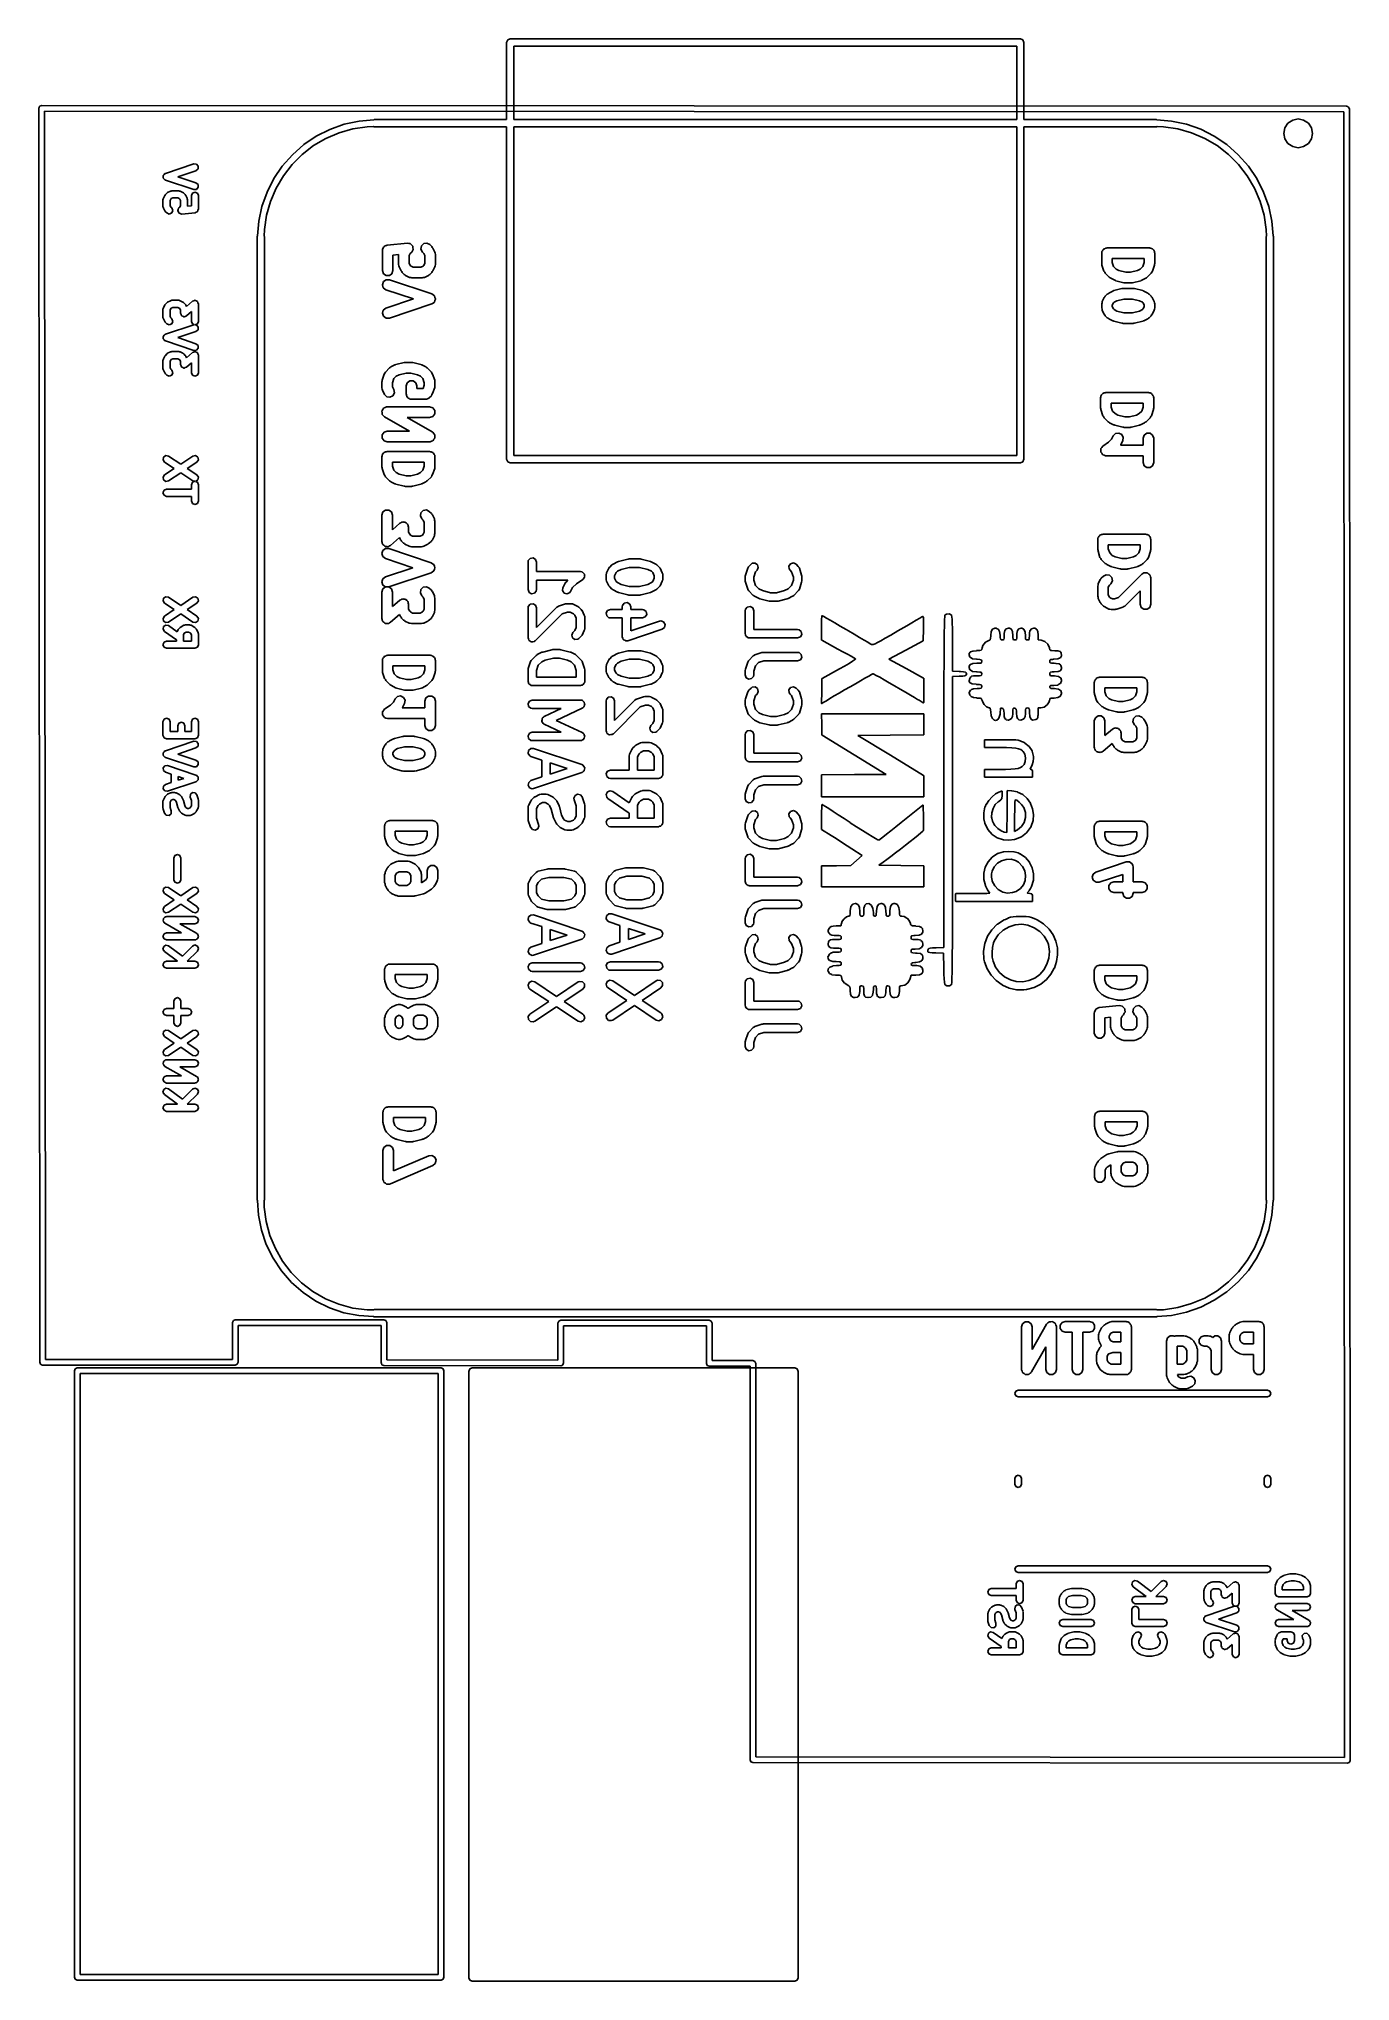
# Model space of a CAD drawing. Extents: x 111.8 to 134.9, y -132.5 to -98.3.
import ezdxf

# ---------------------------------------------------------------- set-up
doc = ezdxf.new("R2010")
doc.units = 0
doc.layers.add('BLACK', color=7, linetype='CONTINUOUS')

msp = doc.modelspace()

# ---------------------------------------------------------------- linework, layer by layer
at = {"layer": 'BLACK', "linetype": 'CONTINUOUS'}
for p, q in [((120.046, -98.332), (120.065, -98.287)), ((120.046, -99.693), (120.046, -98.332)), ((120.065, -98.287), (120.11, -98.268)), ((120.11, -98.268), (129.11, -98.268)), ((129.11, -98.268), (129.155, -98.287)), ((129.155, -98.287), (129.173, -98.332)), ((129.173, -98.332), (129.173, -99.693)), ((120.173, -98.395), (120.173, -99.693)), ((129.046, -98.395), (120.173, -98.395)), ((129.046, -99.693), (129.046, -98.395)), ((111.794, -99.494), (111.801, -99.477)), ((111.81, -121.62), (111.794, -99.494)), ((111.794, -99.494), (111.794, -99.494)), ((111.794, -99.494), (111.794, -99.494)), ((111.801, -99.477), (111.808, -99.459)), ((111.808, -99.459), (111.826, -99.451)), ((111.808, -99.459), (111.808, -99.459)), ((111.808, -99.459), (111.808, -99.459)), ((111.826, -99.451), (111.844, -99.444)), ((111.844, -99.444), (111.844, -99.444)), ((111.844, -99.444), (111.844, -99.444)), ((111.844, -99.444), (134.863, -99.456)), ((134.813, -99.556), (111.894, -99.544)), ((111.894, -99.544), (111.91, -121.57)), ((117.18, -99.775), (117.442, -99.719)), ((117.442, -99.719), (117.702, -99.696)), ((117.702, -99.696), (117.71, -99.693)), ((117.71, -99.693), (120.046, -99.693)), ((120.173, -99.693), (129.046, -99.693)), ((129.173, -99.693), (131.51, -99.693)), ((131.51, -99.693), (131.518, -99.696)), ((131.518, -99.696), (131.778, -99.719)), ((131.778, -99.719), (132.04, -99.775)), ((133.83, -99.756), (133.913, -99.701)), ((133.913, -99.701), (134.01, -99.682)), ((134.01, -99.682), (134.107, -99.701)), ((134.107, -99.701), (134.19, -99.756)), ((134.827, -128.596), (134.813, -99.556)), ((134.863, -99.456), (134.881, -99.463)), ((134.881, -99.463), (134.899, -99.471)), ((134.899, -99.471), (134.899, -99.471)), ((134.899, -99.471), (134.899, -99.471)), ((134.899, -99.471), (134.906, -99.488)), ((134.906, -99.488), (134.913, -99.506)), ((134.913, -99.506), (134.927, -128.646)), ((116.467, -100.135), (116.689, -99.985)), ((116.859, -100.024), (116.64, -100.153)), ((116.689, -99.985), (116.928, -99.865)), ((117.091, -99.925), (116.859, -100.024)), ((116.928, -99.865), (117.18, -99.775)), ((117.335, -99.856), (117.091, -99.925)), ((117.585, -99.819), (117.335, -99.856)), ((117.7, -99.816), (117.585, -99.819)), ((117.71, -99.82), (117.7, -99.816)), ((120.046, -99.82), (117.71, -99.82)), ((120.046, -105.685), (120.046, -99.82)), ((120.173, -99.82), (120.173, -105.622)), ((129.046, -99.82), (120.173, -99.82)), ((129.046, -105.622), (129.046, -99.82)), ((131.51, -99.82), (129.173, -99.82)), ((129.173, -99.82), (129.173, -105.685)), ((131.52, -99.816), (131.51, -99.82)), ((131.635, -99.819), (131.52, -99.816)), ((131.885, -99.856), (131.635, -99.819)), ((132.129, -99.925), (131.885, -99.856)), ((132.04, -99.775), (132.292, -99.864)), ((132.361, -100.024), (132.129, -99.925)), ((132.292, -99.864), (132.531, -99.985)), ((132.58, -100.152), (132.361, -100.024)), ((132.531, -99.985), (132.753, -100.135)), ((133.756, -99.936), (133.775, -99.839)), ((133.775, -100.033), (133.756, -99.936)), ((133.775, -99.839), (133.83, -99.756)), ((133.83, -100.115), (133.775, -100.033)), ((134.19, -99.756), (134.245, -99.839)), ((134.245, -100.033), (134.19, -100.115)), ((134.245, -99.839), (134.264, -99.936)), ((134.264, -99.936), (134.245, -100.033)), ((116.089, -100.513), (116.266, -100.312)), ((116.44, -100.307), (116.261, -100.486)), ((116.266, -100.312), (116.467, -100.135)), ((116.64, -100.153), (116.44, -100.307)), ((132.78, -100.307), (132.58, -100.152)), ((132.753, -100.135), (132.954, -100.312)), ((132.959, -100.486), (132.78, -100.307)), ((132.954, -100.312), (133.131, -100.513)), ((133.913, -100.17), (133.83, -100.115)), ((134.01, -100.19), (133.913, -100.17)), ((134.107, -100.17), (134.01, -100.19)), ((134.19, -100.115), (134.107, -100.17)), ((113.987, -100.682), (113.99, -100.679)), ((113.988, -100.702), (113.987, -100.682)), ((113.987, -100.722), (113.988, -100.702)), ((113.99, -100.725), (113.987, -100.722)), ((113.99, -100.674), (114.005, -100.661)), ((113.99, -100.679), (113.99, -100.674)), ((113.99, -100.73), (113.99, -100.725)), ((114.005, -100.743), (113.99, -100.73)), ((114.005, -100.661), (114.018, -100.646)), ((114.018, -100.758), (114.005, -100.743)), ((114.018, -100.646), (114.023, -100.646)), ((114.023, -100.758), (114.018, -100.758)), ((114.023, -100.646), (114.027, -100.643)), ((114.027, -100.761), (114.023, -100.758)), ((114.027, -100.643), (114.527, -100.476)), ((114.527, -100.928), (114.027, -100.761)), ((114.566, -100.595), (114.244, -100.702)), ((114.244, -100.702), (114.566, -100.809)), ((114.527, -100.476), (114.574, -100.479)), ((114.602, -100.563), (114.566, -100.595)), ((114.574, -100.479), (114.606, -100.515)), ((114.606, -100.515), (114.602, -100.563)), ((115.819, -100.974), (115.939, -100.735)), ((115.939, -100.735), (116.089, -100.513)), ((116.107, -100.686), (115.979, -100.904)), ((116.261, -100.486), (116.107, -100.686)), ((133.113, -100.686), (132.959, -100.486)), ((133.241, -100.904), (133.113, -100.686)), ((133.131, -100.513), (133.281, -100.735)), ((133.281, -100.735), (133.401, -100.974)), ((113.984, -101.107), (113.989, -101.093)), ((113.989, -101.093), (113.99, -101.079)), ((113.99, -101.079), (114.014, -101.031)), ((114.014, -101.031), (114.022, -101.024)), ((114.022, -101.024), (114.026, -101.015)), ((114.026, -101.015), (114.05, -100.991)), ((114.05, -100.991), (114.059, -100.987)), ((114.059, -100.987), (114.066, -100.979)), ((114.066, -100.979), (114.114, -100.956)), ((114.121, -101.096), (114.109, -101.121)), ((114.114, -100.956), (114.128, -100.954)), ((114.131, -101.087), (114.121, -101.096)), ((114.128, -100.954), (114.142, -100.949)), ((114.156, -101.074), (114.131, -101.087)), ((114.142, -100.949), (114.261, -100.949)), ((114.246, -101.074), (114.156, -101.074)), ((114.271, -101.087), (114.246, -101.074)), ((114.261, -100.949), (114.274, -100.954)), ((114.281, -101.096), (114.271, -101.087)), ((114.274, -100.954), (114.289, -100.956)), ((114.293, -101.121), (114.281, -101.096)), ((114.289, -100.956), (114.336, -100.979)), ((114.336, -100.979), (114.343, -100.987)), ((114.343, -100.987), (114.352, -100.991)), ((114.352, -100.991), (114.376, -101.015)), ((114.376, -101.015), (114.38, -101.024)), ((114.38, -101.024), (114.388, -101.031)), ((114.388, -101.031), (114.412, -101.079)), ((114.412, -101.079), (114.413, -101.093)), ((114.413, -101.093), (114.418, -101.107)), ((114.484, -101.035), (114.502, -100.991)), ((114.484, -101.217), (114.484, -101.035)), ((114.502, -100.991), (114.546, -100.973)), ((114.574, -100.924), (114.527, -100.928)), ((114.546, -100.973), (114.591, -100.991)), ((114.566, -100.809), (114.602, -100.841)), ((114.606, -100.888), (114.574, -100.924)), ((114.591, -100.991), (114.609, -101.035)), ((114.602, -100.841), (114.606, -100.888)), ((114.609, -101.035), (114.609, -101.273)), ((115.729, -101.226), (115.819, -100.974)), ((115.979, -100.904), (115.879, -101.137)), ((133.341, -101.137), (133.241, -100.904)), ((133.401, -100.974), (133.491, -101.226)), ((113.984, -101.226), (113.984, -101.107)), ((113.989, -101.239), (113.984, -101.226)), ((113.99, -101.254), (113.989, -101.239)), ((114.014, -101.301), (113.99, -101.254)), ((114.022, -101.308), (114.014, -101.301)), ((114.026, -101.318), (114.022, -101.308)), ((114.05, -101.341), (114.026, -101.318)), ((114.094, -101.36), (114.05, -101.341)), ((114.138, -101.341), (114.094, -101.36)), ((114.109, -101.121), (114.109, -101.211)), ((114.109, -101.211), (114.121, -101.236)), ((114.121, -101.236), (114.138, -101.253)), ((114.138, -101.253), (114.156, -101.297)), ((114.156, -101.297), (114.138, -101.341)), ((114.246, -101.297), (114.254, -101.278)), ((114.247, -101.3), (114.246, -101.297)), ((114.246, -101.303), (114.247, -101.3)), ((114.256, -101.322), (114.246, -101.303)), ((114.254, -101.278), (114.26, -101.258)), ((114.264, -101.341), (114.256, -101.322)), ((114.26, -101.258), (114.263, -101.256)), ((114.263, -101.256), (114.264, -101.253)), ((114.264, -101.253), (114.281, -101.236)), ((114.267, -101.343), (114.264, -101.341)), ((114.269, -101.346), (114.267, -101.343)), ((114.289, -101.352), (114.269, -101.346)), ((114.281, -101.236), (114.293, -101.211)), ((114.308, -101.36), (114.289, -101.352)), ((114.293, -101.211), (114.293, -101.121)), ((114.311, -101.358), (114.308, -101.36)), ((114.314, -101.359), (114.311, -101.358)), ((114.553, -101.336), (114.314, -101.359)), ((114.418, -101.107), (114.418, -101.223)), ((114.418, -101.223), (114.484, -101.217)), ((114.571, -101.326), (114.553, -101.336)), ((114.591, -101.318), (114.571, -101.326)), ((114.592, -101.314), (114.591, -101.318)), ((114.595, -101.313), (114.592, -101.314)), ((114.601, -101.293), (114.595, -101.313)), ((114.609, -101.273), (114.601, -101.293)), ((115.673, -101.488), (115.729, -101.226)), ((115.81, -101.38), (115.773, -101.631)), ((115.879, -101.137), (115.81, -101.38)), ((133.41, -101.38), (133.341, -101.137)), ((133.447, -101.631), (133.41, -101.38)), ((133.491, -101.226), (133.547, -101.488)), ((115.646, -101.756), (115.651, -101.745)), ((115.646, -118.756), (115.646, -101.756)), ((115.651, -101.745), (115.673, -101.488)), ((115.773, -101.631), (115.77, -101.748)), ((115.77, -101.748), (115.773, -101.756)), ((115.773, -101.756), (115.773, -118.756)), ((133.446, -101.756), (133.45, -101.748)), ((133.446, -118.756), (133.446, -101.756)), ((133.45, -101.748), (133.447, -101.631)), ((133.547, -101.488), (133.569, -101.745)), ((133.569, -101.745), (133.573, -101.756)), ((133.573, -101.756), (133.573, -118.756)), ((117.854, -102.001), (117.857, -101.991)), ((117.854, -102.358), (117.854, -102.001)), ((117.856, -101.981), (117.866, -101.964)), ((117.857, -101.991), (117.856, -101.981)), ((117.866, -101.964), (117.872, -101.946)), ((117.872, -101.946), (117.88, -101.94)), ((117.88, -101.94), (117.885, -101.931)), ((117.885, -101.931), (117.903, -101.923)), ((117.903, -101.923), (117.919, -101.912)), ((117.919, -101.912), (117.929, -101.912)), ((117.929, -101.912), (117.938, -101.908)), ((117.938, -101.908), (118.295, -101.872)), ((118.14, -102.076), (118.041, -102.086)), ((118.041, -102.086), (118.041, -102.358)), ((118.14, -102.251), (118.14, -102.076)), ((118.295, -101.872), (118.321, -101.877)), ((118.321, -101.877), (118.347, -101.882)), ((118.346, -102.056), (118.327, -102.094)), ((118.327, -102.094), (118.327, -102.229)), ((118.371, -102.031), (118.346, -102.056)), ((118.347, -101.882), (118.349, -101.884)), ((118.349, -101.884), (118.352, -101.884)), ((118.352, -101.884), (118.37, -101.904)), ((118.37, -101.904), (118.388, -101.923)), ((118.383, -102.008), (118.371, -102.031)), ((118.396, -101.985), (118.383, -102.008)), ((118.388, -101.923), (118.389, -101.925)), ((118.389, -101.925), (118.391, -101.927)), ((118.391, -101.927), (118.393, -101.954)), ((118.393, -101.954), (118.397, -101.98)), ((118.397, -101.98), (118.396, -101.982)), ((118.396, -101.982), (118.396, -101.985)), ((118.534, -101.98), (118.543, -101.923)), ((118.56, -102.031), (118.534, -101.98)), ((118.543, -101.923), (118.584, -101.882)), ((118.585, -102.056), (118.56, -102.031)), ((118.584, -101.882), (118.641, -101.872)), ((118.604, -102.094), (118.585, -102.056)), ((118.604, -102.229), (118.604, -102.094)), ((118.641, -101.872), (118.692, -101.899)), ((118.692, -101.899), (118.728, -101.934)), ((118.728, -101.934), (118.735, -101.948)), ((118.735, -101.948), (118.746, -101.959)), ((118.746, -101.959), (118.781, -102.03)), ((118.781, -102.03), (118.785, -102.052)), ((118.785, -102.052), (118.791, -102.072)), ((118.791, -102.072), (118.791, -102.251)), ((130.544, -102.052), (130.548, -102.038)), ((130.544, -102.231), (130.544, -102.052)), ((130.548, -102.023), (130.557, -102.011)), ((130.548, -102.038), (130.548, -102.023)), ((130.557, -102.011), (130.562, -101.997)), ((130.562, -101.997), (130.574, -101.988)), ((130.574, -101.988), (130.583, -101.976)), ((130.583, -101.976), (130.597, -101.972)), ((130.597, -101.972), (130.609, -101.963)), ((130.609, -101.963), (130.624, -101.963)), ((130.624, -101.963), (130.638, -101.958)), ((130.638, -101.958), (131.388, -101.958)), ((131.388, -101.958), (131.402, -101.963)), ((131.402, -101.963), (131.417, -101.963)), ((131.417, -101.963), (131.429, -101.972)), ((131.429, -101.972), (131.443, -101.976)), ((131.443, -101.976), (131.451, -101.988)), ((131.451, -101.988), (131.463, -101.997)), ((131.463, -101.997), (131.468, -102.011)), ((131.468, -102.011), (131.477, -102.023)), ((131.477, -102.023), (131.477, -102.038)), ((131.477, -102.038), (131.481, -102.052)), ((131.481, -102.052), (131.481, -102.231)), ((117.872, -102.413), (117.854, -102.358)), ((117.919, -102.447), (117.872, -102.413)), ((117.977, -102.447), (117.919, -102.447)), ((118.023, -102.413), (117.977, -102.447)), ((118.041, -102.358), (118.023, -102.413)), ((118.146, -102.271), (118.14, -102.251)), ((118.149, -102.293), (118.146, -102.271)), ((118.185, -102.364), (118.149, -102.293)), ((118.196, -102.375), (118.185, -102.364)), ((118.203, -102.389), (118.196, -102.375)), ((118.238, -102.424), (118.203, -102.389)), ((118.252, -102.431), (118.238, -102.424)), ((118.263, -102.442), (118.252, -102.431)), ((118.334, -102.477), (118.263, -102.442)), ((118.327, -102.229), (118.346, -102.267)), ((118.346, -102.267), (118.36, -102.281)), ((118.36, -102.281), (118.398, -102.3)), ((118.398, -102.3), (118.533, -102.3)), ((118.533, -102.3), (118.571, -102.281)), ((118.571, -102.281), (118.585, -102.267)), ((118.585, -102.267), (118.604, -102.229)), ((118.668, -102.442), (118.597, -102.477)), ((118.679, -102.431), (118.668, -102.442)), ((118.692, -102.424), (118.679, -102.431)), ((118.728, -102.389), (118.692, -102.424)), ((118.735, -102.375), (118.728, -102.389)), ((118.746, -102.364), (118.735, -102.375)), ((118.781, -102.293), (118.746, -102.364)), ((118.785, -102.271), (118.781, -102.293)), ((118.791, -102.251), (118.785, -102.271)), ((130.549, -102.245), (130.544, -102.231)), ((130.549, -102.26), (130.549, -102.245)), ((130.584, -102.368), (130.549, -102.26)), ((130.597, -102.385), (130.584, -102.368)), ((130.607, -102.404), (130.597, -102.385)), ((130.678, -102.476), (130.607, -102.404)), ((131.294, -102.146), (130.731, -102.146)), ((130.731, -102.146), (130.731, -102.216)), ((130.731, -102.216), (130.755, -102.287)), ((130.755, -102.287), (130.8, -102.332)), ((130.8, -102.332), (130.849, -102.357)), ((130.849, -102.357), (130.971, -102.387)), ((130.971, -102.387), (131.055, -102.387)), ((131.055, -102.387), (131.176, -102.357)), ((131.176, -102.357), (131.225, -102.332)), ((131.225, -102.332), (131.27, -102.287)), ((131.27, -102.287), (131.294, -102.216)), ((131.294, -102.216), (131.294, -102.146)), ((131.418, -102.404), (131.347, -102.476)), ((131.428, -102.385), (131.418, -102.404)), ((131.441, -102.368), (131.428, -102.385)), ((131.477, -102.26), (131.441, -102.368)), ((131.481, -102.231), (131.477, -102.245)), ((131.477, -102.245), (131.477, -102.26)), ((117.854, -102.607), (117.872, -102.552)), ((117.871, -102.662), (117.854, -102.607)), ((117.918, -102.697), (117.871, -102.662)), ((117.872, -102.552), (117.919, -102.519)), ((118.401, -102.858), (117.918, -102.697)), ((117.919, -102.519), (117.977, -102.519)), ((117.977, -102.519), (118.727, -102.769)), ((118.356, -102.481), (118.334, -102.477)), ((118.376, -102.487), (118.356, -102.481)), ((118.555, -102.487), (118.376, -102.487)), ((118.575, -102.481), (118.555, -102.487)), ((118.597, -102.477), (118.575, -102.481)), ((118.727, -102.769), (118.75, -102.786)), ((118.75, -102.786), (118.773, -102.802)), ((118.773, -102.802), (118.773, -102.803)), ((118.773, -102.803), (118.774, -102.803)), ((118.774, -102.803), (118.782, -102.83)), ((130.6, -102.821), (130.607, -102.807)), ((130.607, -102.807), (130.643, -102.772)), ((130.643, -102.772), (130.656, -102.765)), ((130.656, -102.765), (130.667, -102.754)), ((130.667, -102.754), (130.739, -102.718)), ((130.692, -102.483), (130.678, -102.476)), ((130.703, -102.493), (130.692, -102.483)), ((130.774, -102.529), (130.703, -102.493)), ((130.739, -102.718), (130.749, -102.717)), ((130.749, -102.717), (130.758, -102.711)), ((130.758, -102.711), (130.901, -102.676)), ((130.785, -102.53), (130.774, -102.529)), ((130.793, -102.536), (130.785, -102.53)), ((130.936, -102.572), (130.793, -102.536)), ((130.901, -102.676), (130.912, -102.676)), ((130.912, -102.676), (130.923, -102.673)), ((130.923, -102.673), (131.102, -102.673)), ((130.948, -102.571), (130.936, -102.572)), ((130.959, -102.575), (130.948, -102.571)), ((131.066, -102.575), (130.959, -102.575)), ((131.077, -102.571), (131.066, -102.575)), ((131.089, -102.572), (131.077, -102.571)), ((131.232, -102.536), (131.089, -102.572)), ((131.102, -102.673), (131.113, -102.676)), ((131.113, -102.676), (131.125, -102.676)), ((131.125, -102.676), (131.268, -102.711)), ((131.241, -102.53), (131.232, -102.536)), ((131.251, -102.529), (131.241, -102.53)), ((131.322, -102.493), (131.251, -102.529)), ((131.268, -102.711), (131.276, -102.717)), ((131.276, -102.717), (131.287, -102.718)), ((131.287, -102.718), (131.358, -102.754)), ((131.333, -102.483), (131.322, -102.493)), ((131.347, -102.476), (131.333, -102.483)), ((131.358, -102.754), (131.369, -102.765)), ((131.369, -102.765), (131.382, -102.772)), ((131.382, -102.772), (131.418, -102.807)), ((131.418, -102.807), (131.425, -102.821)), ((113.984, -103.04), (113.989, -103.027)), ((113.984, -103.183), (113.984, -103.04)), ((113.989, -103.027), (113.99, -103.012)), ((113.99, -103.012), (114.014, -102.964)), ((114.014, -102.964), (114.022, -102.958)), ((114.022, -102.958), (114.026, -102.948)), ((114.026, -102.948), (114.05, -102.924)), ((114.05, -102.924), (114.059, -102.92)), ((114.059, -102.92), (114.066, -102.913)), ((114.066, -102.913), (114.114, -102.889)), ((114.121, -103.029), (114.109, -103.055)), ((114.109, -103.055), (114.109, -103.168)), ((114.114, -102.889), (114.128, -102.888)), ((114.131, -103.02), (114.121, -103.029)), ((114.128, -102.888), (114.142, -102.882)), ((114.156, -103.007), (114.131, -103.02)), ((114.142, -102.882), (114.261, -102.882)), ((114.246, -103.007), (114.156, -103.007)), ((114.271, -103.02), (114.246, -103.007)), ((114.261, -102.882), (114.274, -102.888)), ((114.281, -103.029), (114.271, -103.02)), ((114.274, -102.888), (114.289, -102.889)), ((114.293, -103.055), (114.281, -103.029)), ((114.289, -102.889), (114.336, -102.913)), ((114.293, -103.111), (114.293, -103.055)), ((114.302, -103.132), (114.293, -103.111)), ((114.309, -103.153), (114.302, -103.132)), ((114.311, -103.154), (114.309, -103.153)), ((114.312, -103.156), (114.311, -103.154)), ((114.332, -103.164), (114.312, -103.156)), ((114.336, -102.913), (114.343, -102.92)), ((114.343, -102.92), (114.352, -102.924)), ((114.352, -102.924), (114.376, -102.948)), ((114.376, -102.948), (114.38, -102.958)), ((114.397, -103.158), (114.376, -103.166)), ((114.38, -102.958), (114.388, -102.964)), ((114.388, -102.964), (114.4, -102.989)), ((114.484, -103.082), (114.397, -103.158)), ((114.4, -102.989), (114.505, -102.898)), ((114.484, -103.254), (114.484, -103.082)), ((114.505, -102.898), (114.526, -102.891)), ((114.526, -102.891), (114.546, -102.882)), ((114.546, -102.882), (114.548, -102.883)), ((114.548, -102.883), (114.55, -102.882)), ((114.55, -102.882), (114.57, -102.892)), ((114.57, -102.892), (114.591, -102.901)), ((114.591, -102.901), (114.591, -102.903)), ((114.591, -102.903), (114.593, -102.904)), ((114.593, -102.904), (114.6, -102.924)), ((114.6, -102.924), (114.609, -102.945)), ((114.609, -102.945), (114.609, -103.254)), ((117.854, -103.109), (117.871, -103.053)), ((117.872, -103.164), (117.854, -103.109)), ((117.871, -103.053), (117.918, -103.019)), ((117.918, -103.019), (118.401, -102.858)), ((118.727, -102.947), (117.977, -103.197)), ((118.75, -102.93), (118.727, -102.947)), ((118.773, -102.914), (118.75, -102.93)), ((118.774, -102.912), (118.773, -102.913)), ((118.773, -102.913), (118.773, -102.914)), ((118.782, -102.886), (118.774, -102.912)), ((118.782, -102.83), (118.791, -102.857)), ((118.791, -102.859), (118.782, -102.886)), ((118.791, -102.857), (118.791, -102.858)), ((118.791, -102.858), (118.791, -102.859)), ((130.544, -102.945), (130.551, -102.925)), ((130.544, -103.016), (130.544, -102.945)), ((130.551, -103.037), (130.544, -103.016)), ((130.551, -102.925), (130.554, -102.903)), ((130.554, -103.058), (130.551, -103.037)), ((130.554, -102.903), (130.589, -102.832)), ((130.589, -103.13), (130.554, -103.058)), ((130.589, -102.832), (130.6, -102.821)), ((130.6, -103.141), (130.589, -103.13)), ((130.607, -103.154), (130.6, -103.141)), ((130.643, -103.19), (130.607, -103.154)), ((130.75, -102.929), (130.731, -102.967)), ((130.731, -102.967), (130.731, -102.994)), ((130.731, -102.994), (130.75, -103.032)), ((130.765, -102.915), (130.75, -102.929)), ((130.75, -103.032), (130.765, -103.047)), ((130.813, -102.891), (130.765, -102.915)), ((130.765, -103.047), (130.813, -103.071)), ((130.935, -102.86), (130.813, -102.891)), ((130.813, -103.071), (130.935, -103.101)), ((131.09, -102.86), (130.935, -102.86)), ((130.935, -103.101), (131.09, -103.101)), ((131.212, -102.891), (131.09, -102.86)), ((131.09, -103.101), (131.212, -103.071)), ((131.261, -102.915), (131.212, -102.891)), ((131.212, -103.071), (131.261, -103.047)), ((131.275, -102.929), (131.261, -102.915)), ((131.261, -103.047), (131.275, -103.032)), ((131.294, -102.967), (131.275, -102.929)), ((131.275, -103.032), (131.294, -102.994)), ((131.294, -102.994), (131.294, -102.967)), ((131.418, -103.154), (131.382, -103.19)), ((131.425, -103.141), (131.418, -103.154)), ((131.425, -102.821), (131.436, -102.832)), ((131.436, -103.13), (131.425, -103.141)), ((131.436, -102.832), (131.471, -102.903)), ((131.471, -103.058), (131.436, -103.13)), ((131.471, -102.903), (131.475, -102.925)), ((131.475, -103.037), (131.471, -103.058)), ((131.475, -102.925), (131.481, -102.945)), ((131.481, -103.016), (131.475, -103.037)), ((131.481, -102.945), (131.481, -103.016)), ((113.989, -103.196), (113.984, -103.183)), ((113.99, -103.211), (113.989, -103.196)), ((114.014, -103.258), (113.99, -103.211)), ((113.99, -103.512), (114.005, -103.499)), ((114.005, -103.499), (114.018, -103.484)), ((114.022, -103.265), (114.014, -103.258)), ((114.018, -103.484), (114.023, -103.484)), ((114.026, -103.275), (114.022, -103.265)), ((114.023, -103.484), (114.027, -103.481)), ((114.05, -103.298), (114.026, -103.275)), ((114.027, -103.481), (114.527, -103.314)), ((114.094, -103.317), (114.05, -103.298)), ((114.138, -103.298), (114.094, -103.317)), ((114.109, -103.168), (114.121, -103.193)), ((114.121, -103.193), (114.138, -103.21)), ((114.138, -103.21), (114.156, -103.254)), ((114.156, -103.254), (114.138, -103.298)), ((114.566, -103.433), (114.244, -103.54)), ((114.352, -103.174), (114.332, -103.164)), ((114.354, -103.173), (114.352, -103.174)), ((114.356, -103.174), (114.354, -103.173)), ((114.376, -103.166), (114.356, -103.174)), ((114.502, -103.298), (114.484, -103.254)), ((114.542, -103.315), (114.502, -103.298)), ((114.527, -103.314), (114.542, -103.315)), ((114.591, -103.298), (114.549, -103.316)), ((114.549, -103.316), (114.574, -103.317)), ((114.602, -103.401), (114.566, -103.433)), ((114.574, -103.317), (114.606, -103.354)), ((114.609, -103.254), (114.591, -103.298)), ((114.606, -103.354), (114.602, -103.401)), ((117.919, -103.197), (117.872, -103.164)), ((117.977, -103.197), (117.919, -103.197)), ((130.656, -103.197), (130.643, -103.19)), ((130.667, -103.207), (130.656, -103.197)), ((130.739, -103.243), (130.667, -103.207)), ((130.749, -103.245), (130.739, -103.243)), ((130.758, -103.25), (130.749, -103.245)), ((130.901, -103.286), (130.758, -103.25)), ((130.912, -103.285), (130.901, -103.286)), ((130.923, -103.289), (130.912, -103.285)), ((131.102, -103.289), (130.923, -103.289)), ((131.113, -103.285), (131.102, -103.289)), ((131.125, -103.286), (131.113, -103.285)), ((131.268, -103.25), (131.125, -103.286)), ((131.276, -103.245), (131.268, -103.25)), ((131.287, -103.243), (131.276, -103.245)), ((131.358, -103.207), (131.287, -103.243)), ((131.369, -103.197), (131.358, -103.207)), ((131.382, -103.19), (131.369, -103.197)), ((113.987, -103.52), (113.99, -103.517)), ((113.988, -103.54), (113.987, -103.52)), ((113.987, -103.56), (113.988, -103.54)), ((113.99, -103.563), (113.987, -103.56)), ((113.99, -103.517), (113.99, -103.512)), ((113.99, -103.568), (113.99, -103.563)), ((114.005, -103.581), (113.99, -103.568)), ((114.018, -103.596), (114.005, -103.581)), ((114.023, -103.596), (114.018, -103.596)), ((114.027, -103.599), (114.023, -103.596)), ((114.026, -103.853), (114.05, -103.829)), ((114.527, -103.766), (114.027, -103.599)), ((114.05, -103.829), (114.059, -103.825)), ((114.059, -103.825), (114.066, -103.817)), ((114.066, -103.817), (114.114, -103.794)), ((114.114, -103.794), (114.128, -103.793)), ((114.128, -103.793), (114.142, -103.787)), ((114.142, -103.787), (114.261, -103.787)), ((114.244, -103.54), (114.566, -103.647)), ((114.261, -103.787), (114.274, -103.793)), ((114.274, -103.793), (114.289, -103.794)), ((114.289, -103.794), (114.336, -103.817)), ((114.336, -103.817), (114.343, -103.825)), ((114.343, -103.825), (114.352, -103.829)), ((114.352, -103.829), (114.376, -103.853)), ((114.4, -103.894), (114.505, -103.802)), ((114.505, -103.802), (114.526, -103.795)), ((114.526, -103.795), (114.546, -103.787)), ((114.574, -103.763), (114.527, -103.766)), ((114.546, -103.787), (114.548, -103.788)), ((114.548, -103.788), (114.55, -103.787)), ((114.55, -103.787), (114.57, -103.797)), ((114.566, -103.647), (114.602, -103.679)), ((114.57, -103.797), (114.591, -103.805)), ((114.606, -103.726), (114.574, -103.763)), ((114.591, -103.805), (114.591, -103.807)), ((114.591, -103.807), (114.593, -103.808)), ((114.593, -103.808), (114.6, -103.829)), ((114.6, -103.829), (114.609, -103.85)), ((114.602, -103.679), (114.606, -103.726)), ((113.984, -103.945), (113.989, -103.931)), ((113.984, -104.088), (113.984, -103.945)), ((113.989, -104.101), (113.984, -104.088)), ((113.989, -103.931), (113.99, -103.917)), ((113.99, -104.116), (113.989, -104.101)), ((113.99, -103.917), (114.014, -103.869)), ((114.014, -104.163), (113.99, -104.116)), ((114.014, -103.869), (114.022, -103.862)), ((114.022, -104.17), (114.014, -104.163)), ((114.022, -103.862), (114.026, -103.853)), ((114.026, -104.179), (114.022, -104.17)), ((114.05, -104.203), (114.026, -104.179)), ((114.121, -103.934), (114.109, -103.96)), ((114.109, -103.96), (114.109, -104.073)), ((114.109, -104.073), (114.121, -104.098)), ((114.131, -103.925), (114.121, -103.934)), ((114.121, -104.098), (114.138, -104.115)), ((114.156, -103.912), (114.131, -103.925)), ((114.138, -104.115), (114.156, -104.159)), ((114.156, -104.159), (114.138, -104.203)), ((114.246, -103.912), (114.156, -103.912)), ((114.271, -103.925), (114.246, -103.912)), ((114.281, -103.934), (114.271, -103.925)), ((114.293, -103.96), (114.281, -103.934)), ((114.293, -104.016), (114.293, -103.96)), ((114.302, -104.037), (114.293, -104.016)), ((114.309, -104.057), (114.302, -104.037)), ((114.311, -104.058), (114.309, -104.057)), ((114.312, -104.06), (114.311, -104.058)), ((114.332, -104.069), (114.312, -104.06)), ((114.352, -104.079), (114.332, -104.069)), ((114.354, -104.078), (114.352, -104.079)), ((114.356, -104.079), (114.354, -104.078)), ((114.376, -104.07), (114.356, -104.079)), ((114.376, -103.853), (114.38, -103.862)), ((114.397, -104.063), (114.376, -104.07)), ((114.38, -103.862), (114.388, -103.869)), ((114.388, -103.869), (114.4, -103.894)), ((114.484, -103.987), (114.397, -104.063)), ((114.484, -104.159), (114.484, -103.987)), ((114.502, -104.203), (114.484, -104.159)), ((114.609, -104.159), (114.591, -104.203)), ((114.609, -103.85), (114.609, -104.159)), ((117.849, -104.291), (117.884, -104.184)), ((117.884, -104.184), (117.897, -104.167)), ((117.897, -104.167), (117.907, -104.147)), ((117.907, -104.147), (117.978, -104.076)), ((117.978, -104.076), (117.992, -104.069)), ((117.992, -104.069), (118.003, -104.058)), ((118.003, -104.058), (118.074, -104.023)), ((118.074, -104.023), (118.085, -104.021)), ((118.085, -104.021), (118.093, -104.016)), ((118.093, -104.016), (118.236, -103.98)), ((118.271, -104.165), (118.149, -104.195)), ((118.236, -103.98), (118.248, -103.981)), ((118.248, -103.981), (118.259, -103.977)), ((118.259, -103.977), (118.366, -103.977)), ((118.355, -104.165), (118.271, -104.165)), ((118.476, -104.195), (118.355, -104.165)), ((118.366, -103.977), (118.377, -103.981)), ((118.377, -103.981), (118.389, -103.98)), ((118.389, -103.98), (118.532, -104.016)), ((118.532, -104.016), (118.541, -104.021)), ((118.541, -104.021), (118.551, -104.023)), ((118.551, -104.023), (118.622, -104.058)), ((118.622, -104.058), (118.633, -104.069)), ((118.633, -104.069), (118.647, -104.076)), ((118.647, -104.076), (118.718, -104.147)), ((118.718, -104.147), (118.728, -104.167)), ((118.728, -104.167), (118.741, -104.184)), ((118.741, -104.184), (118.777, -104.291)), ((114.094, -104.222), (114.05, -104.203)), ((114.138, -104.203), (114.094, -104.222)), ((114.546, -104.222), (114.502, -104.203)), ((114.591, -104.203), (114.546, -104.222)), ((117.844, -104.321), (117.849, -104.306)), ((117.844, -104.428), (117.844, -104.321)), ((117.851, -104.448), (117.844, -104.428)), ((117.849, -104.306), (117.849, -104.291)), ((117.854, -104.47), (117.851, -104.448)), ((117.889, -104.541), (117.854, -104.47)), ((118.055, -104.264), (118.031, -104.336)), ((118.031, -104.336), (118.031, -104.406)), ((118.031, -104.406), (118.057, -104.457)), ((118.066, -104.515), (118.039, -104.566)), ((118.1, -104.219), (118.055, -104.264)), ((118.057, -104.457), (118.066, -104.515)), ((118.149, -104.195), (118.1, -104.219)), ((118.272, -104.392), (118.29, -104.337)), ((118.272, -104.535), (118.272, -104.392)), ((118.29, -104.337), (118.337, -104.303)), ((118.337, -104.303), (118.395, -104.303)), ((118.395, -104.303), (118.442, -104.337)), ((118.442, -104.337), (118.46, -104.392)), ((118.46, -104.392), (118.46, -104.441)), ((118.46, -104.441), (118.572, -104.441)), ((118.525, -104.219), (118.476, -104.195)), ((118.57, -104.264), (118.525, -104.219)), ((118.594, -104.336), (118.57, -104.264)), ((118.572, -104.441), (118.594, -104.377)), ((118.594, -104.377), (118.594, -104.336)), ((118.741, -104.529), (118.728, -104.546)), ((118.777, -104.422), (118.741, -104.529)), ((118.777, -104.291), (118.777, -104.306)), ((118.777, -104.306), (118.781, -104.321)), ((118.781, -104.392), (118.777, -104.407)), ((118.777, -104.407), (118.777, -104.422)), ((118.781, -104.321), (118.781, -104.392)), ((130.554, -104.538), (130.563, -104.526)), ((130.563, -104.526), (130.577, -104.522)), ((130.577, -104.522), (130.589, -104.513)), ((130.589, -104.513), (130.604, -104.513)), ((130.604, -104.513), (130.618, -104.508)), ((130.618, -104.508), (131.368, -104.508)), ((131.368, -104.508), (131.382, -104.513)), ((131.382, -104.513), (131.397, -104.513)), ((131.397, -104.513), (131.409, -104.522)), ((131.409, -104.522), (131.423, -104.526)), ((131.423, -104.526), (131.431, -104.538)), ((117.846, -104.837), (117.848, -104.833)), ((117.848, -104.861), (117.846, -104.837)), ((117.848, -104.828), (117.863, -104.808)), ((117.848, -104.833), (117.848, -104.828)), ((117.848, -104.885), (117.848, -104.861)), ((117.863, -104.808), (117.875, -104.787)), ((117.875, -104.787), (117.879, -104.785)), ((117.879, -104.785), (117.883, -104.781)), ((117.883, -104.781), (117.905, -104.773)), ((117.93, -104.583), (117.889, -104.541)), ((117.905, -104.773), (117.927, -104.763)), ((117.927, -104.763), (117.933, -104.764)), ((117.987, -104.592), (117.93, -104.583)), ((117.933, -104.764), (117.938, -104.763)), ((117.938, -104.763), (118.688, -104.763)), ((118.039, -104.566), (117.987, -104.592)), ((118.277, -104.549), (118.272, -104.535)), ((118.277, -104.564), (118.277, -104.549)), ((118.286, -104.576), (118.277, -104.564)), ((118.29, -104.59), (118.286, -104.576)), ((118.302, -104.599), (118.29, -104.59)), ((118.311, -104.611), (118.302, -104.599)), ((118.325, -104.616), (118.311, -104.611)), ((118.337, -104.624), (118.325, -104.616)), ((118.352, -104.624), (118.337, -104.624)), ((118.366, -104.629), (118.352, -104.624)), ((118.616, -104.629), (118.366, -104.629)), ((118.623, -104.626), (118.616, -104.629)), ((118.631, -104.628), (118.623, -104.626)), ((118.65, -104.618), (118.631, -104.628)), ((118.671, -104.611), (118.65, -104.618)), ((118.676, -104.605), (118.671, -104.611)), ((118.682, -104.601), (118.676, -104.605)), ((118.718, -104.566), (118.682, -104.601)), ((118.688, -104.763), (118.743, -104.781)), ((118.728, -104.546), (118.718, -104.566)), ((118.743, -104.781), (118.777, -104.828)), ((118.777, -104.828), (118.777, -104.885)), ((130.524, -104.602), (130.528, -104.588)), ((130.524, -104.781), (130.524, -104.602)), ((130.529, -104.795), (130.524, -104.781)), ((130.528, -104.573), (130.537, -104.561)), ((130.528, -104.588), (130.528, -104.573)), ((130.529, -104.81), (130.529, -104.795)), ((130.564, -104.918), (130.529, -104.81)), ((130.537, -104.561), (130.542, -104.547)), ((130.542, -104.547), (130.554, -104.538)), ((131.274, -104.696), (130.711, -104.696)), ((130.711, -104.696), (130.711, -104.766)), ((130.711, -104.766), (130.735, -104.837)), ((130.735, -104.837), (130.78, -104.882)), ((131.205, -104.882), (131.25, -104.837)), ((131.25, -104.837), (131.274, -104.766)), ((131.274, -104.766), (131.274, -104.696)), ((131.457, -104.81), (131.421, -104.918)), ((131.431, -104.538), (131.443, -104.547)), ((131.443, -104.547), (131.448, -104.561)), ((131.448, -104.561), (131.457, -104.573)), ((131.457, -104.573), (131.457, -104.588)), ((131.457, -104.588), (131.461, -104.602)), ((131.461, -104.781), (131.457, -104.795)), ((131.457, -104.795), (131.457, -104.81)), ((131.461, -104.602), (131.461, -104.781)), ((117.852, -104.89), (117.848, -104.885)), ((117.848, -105.256), (117.883, -105.209)), ((117.852, -104.895), (117.852, -104.89)), ((117.868, -104.913), (117.852, -104.895)), ((117.883, -104.932), (117.868, -104.913)), ((117.888, -104.934), (117.883, -104.932)), ((117.883, -105.209), (117.938, -105.191)), ((117.891, -104.938), (117.888, -104.934)), ((118.335, -105.191), (117.891, -104.938)), ((117.938, -105.191), (118.335, -105.191)), ((118.688, -104.95), (118.291, -104.95)), ((118.291, -104.95), (118.734, -105.204)), ((118.743, -104.932), (118.688, -104.95)), ((118.734, -105.204), (118.738, -105.208)), ((118.738, -105.208), (118.743, -105.209)), ((118.777, -104.885), (118.743, -104.932)), ((118.743, -105.209), (118.757, -105.229)), ((130.577, -104.935), (130.564, -104.918)), ((130.587, -104.954), (130.577, -104.935)), ((130.658, -105.026), (130.587, -104.954)), ((130.672, -105.033), (130.658, -105.026)), ((130.683, -105.043), (130.672, -105.033)), ((130.754, -105.079), (130.683, -105.043)), ((130.765, -105.08), (130.754, -105.079)), ((130.773, -105.086), (130.765, -105.08)), ((130.916, -105.122), (130.773, -105.086)), ((130.78, -104.882), (130.829, -104.907)), ((130.829, -104.907), (130.951, -104.937)), ((130.928, -105.121), (130.916, -105.122)), ((130.939, -105.125), (130.928, -105.121)), ((131.046, -105.125), (130.939, -105.125)), ((130.951, -104.937), (131.035, -104.937)), ((131.035, -104.937), (131.156, -104.907)), ((131.057, -105.121), (131.046, -105.125)), ((131.069, -105.122), (131.057, -105.121)), ((131.212, -105.086), (131.069, -105.122)), ((131.156, -104.907), (131.205, -104.882)), ((131.221, -105.08), (131.212, -105.086)), ((131.231, -105.079), (131.221, -105.08)), ((131.302, -105.043), (131.231, -105.079)), ((131.313, -105.033), (131.302, -105.043)), ((131.327, -105.026), (131.313, -105.033)), ((131.398, -104.954), (131.327, -105.026)), ((131.408, -104.935), (131.398, -104.954)), ((131.421, -104.918), (131.408, -104.935)), ((117.848, -105.314), (117.848, -105.256)), ((117.883, -105.361), (117.848, -105.314)), ((117.938, -105.379), (117.883, -105.361)), ((117.897, -105.562), (117.909, -105.553)), ((117.909, -105.553), (117.924, -105.553)), ((117.924, -105.553), (117.938, -105.548)), ((118.688, -105.379), (117.938, -105.379)), ((117.938, -105.548), (118.688, -105.548)), ((118.693, -105.377), (118.688, -105.379)), ((118.688, -105.548), (118.702, -105.553)), ((118.698, -105.378), (118.693, -105.377)), ((118.72, -105.368), (118.698, -105.378)), ((118.702, -105.553), (118.717, -105.553)), ((118.717, -105.553), (118.729, -105.562)), ((118.743, -105.361), (118.72, -105.368)), ((118.746, -105.357), (118.743, -105.361)), ((118.751, -105.354), (118.746, -105.357)), ((118.763, -105.334), (118.751, -105.354)), ((118.757, -105.229), (118.773, -105.247)), ((118.777, -105.314), (118.763, -105.334)), ((118.773, -105.247), (118.774, -105.252)), ((118.774, -105.252), (118.777, -105.256)), ((118.777, -105.256), (118.777, -105.28)), ((118.777, -105.28), (118.779, -105.304)), ((118.779, -105.304), (118.777, -105.309)), ((118.777, -105.309), (118.777, -105.314)), ((130.527, -105.556), (130.528, -105.529)), ((130.528, -105.558), (130.527, -105.556)), ((130.528, -105.502), (130.53, -105.5)), ((130.528, -105.529), (130.528, -105.502)), ((130.528, -105.56), (130.528, -105.558)), ((130.53, -105.498), (130.547, -105.477)), ((130.53, -105.5), (130.53, -105.498)), ((130.547, -105.477), (130.563, -105.455)), ((130.563, -105.455), (130.564, -105.454)), ((130.564, -105.454), (130.566, -105.453)), ((130.566, -105.453), (130.665, -105.386)), ((130.665, -105.386), (130.719, -105.332)), ((130.719, -105.332), (130.748, -105.275)), ((130.748, -105.275), (130.789, -105.233)), ((130.789, -105.233), (130.846, -105.224)), ((130.846, -105.224), (130.898, -105.25)), ((130.88, -105.43), (130.873, -105.437)), ((130.873, -105.437), (131.274, -105.437)), ((130.916, -105.358), (130.88, -105.43)), ((130.898, -105.25), (130.924, -105.301)), ((130.924, -105.301), (130.916, -105.358)), ((131.274, -105.316), (131.292, -105.261)), ((131.274, -105.437), (131.274, -105.316)), ((131.292, -105.261), (131.339, -105.227)), ((131.339, -105.227), (131.397, -105.227)), ((131.397, -105.227), (131.443, -105.261)), ((131.443, -105.261), (131.461, -105.316)), ((131.461, -105.316), (131.461, -105.745)), ((113.985, -105.695), (113.994, -105.648)), ((114.012, -105.735), (113.985, -105.695)), ((113.994, -105.648), (114.034, -105.622)), ((114.184, -105.85), (114.012, -105.735)), ((114.012, -105.964), (114.184, -105.85)), ((114.034, -105.622), (114.081, -105.631)), ((114.081, -105.631), (114.296, -105.774)), ((114.296, -105.774), (114.512, -105.631)), ((114.581, -105.735), (114.409, -105.85)), ((114.409, -105.85), (114.581, -105.964)), ((114.512, -105.631), (114.559, -105.622)), ((114.559, -105.622), (114.598, -105.648)), ((114.608, -105.695), (114.581, -105.735)), ((114.598, -105.648), (114.608, -105.695)), ((117.844, -105.642), (117.848, -105.628)), ((117.844, -105.821), (117.844, -105.642)), ((117.849, -105.835), (117.844, -105.821)), ((117.848, -105.613), (117.857, -105.601)), ((117.848, -105.628), (117.848, -105.613)), ((117.849, -105.85), (117.849, -105.835)), ((117.884, -105.958), (117.849, -105.85)), ((117.857, -105.601), (117.862, -105.587)), ((117.862, -105.587), (117.874, -105.578)), ((117.874, -105.578), (117.883, -105.566)), ((117.883, -105.566), (117.897, -105.562)), ((118.594, -105.736), (118.031, -105.736)), ((118.031, -105.736), (118.031, -105.806)), ((118.031, -105.806), (118.055, -105.877)), ((118.055, -105.877), (118.1, -105.922)), ((118.525, -105.922), (118.57, -105.877)), ((118.57, -105.877), (118.594, -105.806)), ((118.594, -105.806), (118.594, -105.736)), ((118.729, -105.562), (118.743, -105.566)), ((118.777, -105.85), (118.741, -105.958)), ((118.743, -105.566), (118.751, -105.578)), ((118.751, -105.578), (118.763, -105.587)), ((118.763, -105.587), (118.768, -105.601)), ((118.768, -105.601), (118.777, -105.613)), ((118.777, -105.613), (118.777, -105.628)), ((118.777, -105.628), (118.781, -105.642)), ((118.781, -105.821), (118.777, -105.835)), ((118.777, -105.835), (118.777, -105.85)), ((118.781, -105.642), (118.781, -105.821)), ((120.065, -105.73), (120.046, -105.685)), ((120.11, -105.749), (120.065, -105.73)), ((129.11, -105.749), (120.11, -105.749)), ((120.173, -105.622), (129.046, -105.622)), ((129.155, -105.73), (129.11, -105.749)), ((129.173, -105.685), (129.155, -105.73)), ((130.544, -105.582), (130.528, -105.56)), ((130.56, -105.604), (130.544, -105.582)), ((130.561, -105.605), (130.56, -105.604)), ((130.563, -105.607), (130.561, -105.605)), ((130.588, -105.615), (130.563, -105.607)), ((130.614, -105.624), (130.588, -105.615)), ((130.616, -105.624), (130.614, -105.624)), ((130.618, -105.625), (130.616, -105.624)), ((131.274, -105.625), (130.618, -105.625)), ((131.274, -105.745), (131.274, -105.625)), ((131.292, -105.8), (131.274, -105.745)), ((131.339, -105.834), (131.292, -105.8)), ((131.397, -105.834), (131.339, -105.834)), ((131.443, -105.8), (131.397, -105.834)), ((131.461, -105.745), (131.443, -105.8)), ((113.984, -106.278), (114.002, -106.234)), ((113.985, -106.004), (114.012, -105.964)), ((113.994, -106.051), (113.985, -106.004)), ((114.034, -106.077), (113.994, -106.051)), ((114.002, -106.234), (114.046, -106.216)), ((114.081, -106.068), (114.034, -106.077)), ((114.046, -106.216), (114.484, -106.216)), ((114.296, -105.925), (114.081, -106.068)), ((114.512, -106.068), (114.296, -105.925)), ((114.484, -106.135), (114.502, -106.091)), ((114.484, -106.216), (114.484, -106.135)), ((114.502, -106.091), (114.543, -106.074)), ((114.543, -106.074), (114.512, -106.068)), ((114.559, -106.077), (114.557, -106.077)), ((114.557, -106.077), (114.591, -106.091)), ((114.598, -106.051), (114.559, -106.077)), ((114.581, -105.964), (114.608, -106.004)), ((114.591, -106.091), (114.609, -106.135)), ((114.608, -106.004), (114.598, -106.051)), ((114.609, -106.135), (114.609, -106.421)), ((117.897, -105.975), (117.884, -105.958)), ((117.907, -105.994), (117.897, -105.975)), ((117.978, -106.066), (117.907, -105.994)), ((117.992, -106.073), (117.978, -106.066)), ((118.003, -106.083), (117.992, -106.073)), ((118.074, -106.119), (118.003, -106.083)), ((118.085, -106.12), (118.074, -106.119)), ((118.093, -106.126), (118.085, -106.12)), ((118.236, -106.162), (118.093, -106.126)), ((118.1, -105.922), (118.149, -105.947)), ((118.149, -105.947), (118.271, -105.977)), ((118.248, -106.161), (118.236, -106.162)), ((118.259, -106.165), (118.248, -106.161)), ((118.366, -106.165), (118.259, -106.165)), ((118.271, -105.977), (118.355, -105.977)), ((118.355, -105.977), (118.476, -105.947)), ((118.377, -106.161), (118.366, -106.165)), ((118.389, -106.162), (118.377, -106.161)), ((118.532, -106.126), (118.389, -106.162)), ((118.476, -105.947), (118.525, -105.922)), ((118.541, -106.12), (118.532, -106.126)), ((118.551, -106.119), (118.541, -106.12)), ((118.622, -106.083), (118.551, -106.119)), ((118.633, -106.073), (118.622, -106.083)), ((118.647, -106.066), (118.633, -106.073)), ((118.718, -105.994), (118.647, -106.066)), ((118.728, -105.975), (118.718, -105.994)), ((118.741, -105.958), (118.728, -105.975)), ((114.002, -106.322), (113.984, -106.278)), ((114.046, -106.341), (114.002, -106.322)), ((114.484, -106.341), (114.046, -106.341)), ((114.484, -106.421), (114.484, -106.341)), ((114.502, -106.465), (114.484, -106.421)), ((114.546, -106.483), (114.502, -106.465)), ((114.591, -106.465), (114.546, -106.483)), ((114.609, -106.421), (114.591, -106.465)), ((117.862, -106.617), (117.909, -106.583)), ((117.909, -106.583), (117.967, -106.583)), ((117.967, -106.583), (118.013, -106.617)), ((118.574, -106.589), (118.631, -106.58)), ((118.631, -106.58), (118.682, -106.606)), ((117.844, -106.672), (117.862, -106.617)), ((117.844, -107.136), (117.844, -106.672)), ((118.013, -106.617), (118.031, -106.672)), ((118.031, -106.672), (118.031, -106.93)), ((118.031, -106.93), (118.162, -106.816)), ((118.162, -106.816), (118.179, -106.808)), ((118.179, -106.808), (118.194, -106.797)), ((118.194, -106.797), (118.205, -106.797)), ((118.205, -106.797), (118.215, -106.793)), ((118.215, -106.793), (118.233, -106.797)), ((118.233, -106.797), (118.252, -106.797)), ((118.252, -106.797), (118.261, -106.804)), ((118.261, -106.804), (118.271, -106.806)), ((118.271, -106.806), (118.284, -106.82)), ((118.284, -106.82), (118.299, -106.831)), ((118.299, -106.831), (118.302, -106.842)), ((118.302, -106.842), (118.31, -106.85)), ((118.31, -106.85), (118.311, -106.868)), ((118.311, -106.868), (118.317, -106.886)), ((118.317, -106.886), (118.317, -106.972)), ((118.524, -106.687), (118.533, -106.63)), ((118.55, -106.739), (118.524, -106.687)), ((118.533, -106.63), (118.574, -106.589)), ((118.575, -106.763), (118.55, -106.739)), ((118.594, -106.801), (118.575, -106.763)), ((118.594, -106.972), (118.594, -106.801)), ((118.682, -106.606), (118.718, -106.642)), ((118.718, -106.642), (118.725, -106.655)), ((118.725, -106.655), (118.736, -106.666)), ((118.736, -106.666), (118.771, -106.737)), ((118.771, -106.737), (118.775, -106.759)), ((118.775, -106.759), (118.781, -106.779)), ((118.781, -106.779), (118.781, -106.994)), ((117.85, -107.155), (117.844, -107.136)), ((117.851, -107.173), (117.85, -107.155)), ((117.858, -107.181), (117.851, -107.173)), ((117.862, -107.192), (117.858, -107.181)), ((117.877, -107.203), (117.862, -107.192)), ((117.862, -107.295), (117.909, -107.261)), ((117.89, -107.217), (117.877, -107.203)), ((117.9, -107.219), (117.89, -107.217)), ((117.909, -107.226), (117.9, -107.219)), ((117.928, -107.226), (117.909, -107.226)), ((117.909, -107.261), (117.967, -107.262)), ((117.946, -107.23), (117.928, -107.226)), ((117.956, -107.226), (117.946, -107.23)), ((117.967, -107.226), (117.956, -107.226)), ((117.982, -107.215), (117.967, -107.226)), ((117.967, -107.262), (118.717, -107.512)), ((117.999, -107.207), (117.982, -107.215)), ((118.156, -107.07), (117.999, -107.207)), ((118.175, -107.107), (118.156, -107.07)), ((118.186, -107.118), (118.175, -107.107)), ((118.193, -107.131), (118.186, -107.118)), ((118.228, -107.167), (118.193, -107.131)), ((118.242, -107.174), (118.228, -107.167)), ((118.253, -107.185), (118.242, -107.174)), ((118.324, -107.22), (118.253, -107.185)), ((118.317, -106.972), (118.336, -107.01)), ((118.346, -107.224), (118.324, -107.22)), ((118.336, -107.01), (118.35, -107.024)), ((118.366, -107.23), (118.346, -107.224)), ((118.35, -107.024), (118.388, -107.043)), ((118.545, -107.23), (118.366, -107.23)), ((118.388, -107.043), (118.523, -107.043)), ((118.523, -107.043), (118.561, -107.024)), ((118.565, -107.224), (118.545, -107.23)), ((118.561, -107.024), (118.575, -107.01)), ((118.587, -107.22), (118.565, -107.224)), ((118.575, -107.01), (118.594, -106.972)), ((118.658, -107.185), (118.587, -107.22)), ((118.669, -107.174), (118.658, -107.185)), ((118.682, -107.167), (118.669, -107.174)), ((118.718, -107.131), (118.682, -107.167)), ((118.725, -107.118), (118.718, -107.131)), ((118.736, -107.107), (118.725, -107.118)), ((118.771, -107.036), (118.736, -107.107)), ((118.775, -107.014), (118.771, -107.036)), ((118.781, -106.994), (118.775, -107.014)), ((130.474, -107.102), (130.478, -107.088)), ((130.474, -107.281), (130.474, -107.102)), ((130.478, -107.073), (130.487, -107.061)), ((130.478, -107.088), (130.478, -107.073)), ((130.487, -107.061), (130.492, -107.047)), ((130.492, -107.047), (130.504, -107.038)), ((130.504, -107.038), (130.513, -107.026)), ((130.513, -107.026), (130.527, -107.022)), ((130.527, -107.022), (130.539, -107.013)), ((130.539, -107.013), (130.554, -107.013)), ((130.554, -107.013), (130.568, -107.008)), ((130.568, -107.008), (131.318, -107.008)), ((131.224, -107.196), (130.661, -107.196)), ((130.661, -107.196), (130.661, -107.266)), ((130.661, -107.266), (130.685, -107.337)), ((131.2, -107.337), (131.224, -107.266)), ((131.224, -107.266), (131.224, -107.196)), ((131.318, -107.008), (131.332, -107.013)), ((131.332, -107.013), (131.347, -107.013)), ((131.347, -107.013), (131.359, -107.022)), ((131.359, -107.022), (131.373, -107.026)), ((131.373, -107.026), (131.381, -107.038)), ((131.381, -107.038), (131.393, -107.047)), ((131.393, -107.047), (131.398, -107.061)), ((131.398, -107.061), (131.407, -107.073)), ((131.407, -107.073), (131.407, -107.088)), ((131.407, -107.088), (131.411, -107.102)), ((131.411, -107.102), (131.411, -107.281)), ((117.844, -107.35), (117.862, -107.295)), ((117.861, -107.405), (117.844, -107.35)), ((117.908, -107.44), (117.861, -107.405)), ((118.391, -107.601), (117.908, -107.44)), ((117.908, -107.762), (118.391, -107.601)), ((118.717, -107.512), (118.74, -107.529)), ((118.74, -107.529), (118.763, -107.545)), ((118.763, -107.545), (118.763, -107.546)), ((118.763, -107.546), (118.764, -107.546)), ((118.764, -107.546), (118.772, -107.573)), ((118.772, -107.573), (118.781, -107.6)), ((118.781, -107.601), (118.772, -107.628)), ((118.781, -107.6), (118.781, -107.601)), ((118.781, -107.601), (118.781, -107.601)), ((120.424, -107.501), (120.429, -107.475)), ((120.424, -107.987), (120.424, -107.501)), ((120.429, -107.475), (120.462, -107.436)), ((120.462, -107.436), (120.512, -107.427)), ((120.512, -107.427), (120.557, -107.453)), ((120.557, -107.453), (120.574, -107.501)), ((120.574, -107.501), (120.574, -107.669)), ((121.809, -107.69), (121.85, -107.609)), ((121.85, -107.609), (121.863, -107.591)), ((121.863, -107.591), (121.864, -107.59)), ((121.864, -107.59), (121.904, -107.549)), ((121.904, -107.549), (121.923, -107.536)), ((121.923, -107.536), (121.924, -107.535)), ((121.924, -107.535), (122.005, -107.495)), ((122.005, -107.495), (122.017, -107.491)), ((122.017, -107.491), (122.02, -107.489)), ((122.02, -107.489), (122.182, -107.448)), ((122.209, -107.596), (122.064, -107.632)), ((122.182, -107.448), (122.197, -107.447)), ((122.197, -107.447), (122.2, -107.446)), ((122.2, -107.446), (122.402, -107.446)), ((122.393, -107.596), (122.209, -107.596)), ((122.538, -107.632), (122.393, -107.596)), ((122.402, -107.446), (122.417, -107.449)), ((122.417, -107.449), (122.421, -107.448)), ((122.421, -107.448), (122.583, -107.489)), ((122.583, -107.489), (122.594, -107.494)), ((122.594, -107.494), (122.598, -107.495)), ((122.598, -107.495), (122.679, -107.535)), ((122.679, -107.535), (122.697, -107.548)), ((122.697, -107.548), (122.698, -107.549)), ((122.698, -107.549), (122.739, -107.59)), ((122.739, -107.59), (122.752, -107.608)), ((122.752, -107.608), (122.753, -107.609)), ((122.753, -107.609), (122.793, -107.69)), ((124.259, -107.729), (124.299, -107.607)), ((124.299, -107.607), (124.311, -107.584)), ((124.311, -107.584), (124.315, -107.582)), ((124.315, -107.582), (124.317, -107.578)), ((124.317, -107.578), (124.358, -107.537)), ((124.358, -107.537), (124.379, -107.523)), ((124.379, -107.523), (124.43, -107.518)), ((124.43, -107.518), (124.472, -107.547)), ((124.485, -107.597), (124.464, -107.644)), ((124.472, -107.547), (124.485, -107.597)), ((125.026, -107.571), (125.056, -107.529)), ((125.031, -107.622), (125.026, -107.571)), ((125.056, -107.529), (125.105, -107.516)), ((125.105, -107.516), (125.152, -107.537)), ((125.152, -107.537), (125.192, -107.578)), ((125.192, -107.578), (125.207, -107.599)), ((125.207, -107.599), (125.208, -107.604)), ((125.208, -107.604), (125.21, -107.607)), ((125.21, -107.607), (125.251, -107.729)), ((130.479, -107.295), (130.474, -107.281)), ((130.479, -107.31), (130.479, -107.295)), ((130.514, -107.418), (130.479, -107.31)), ((130.527, -107.435), (130.514, -107.418)), ((130.537, -107.454), (130.527, -107.435)), ((130.608, -107.526), (130.537, -107.454)), ((130.622, -107.533), (130.608, -107.526)), ((130.633, -107.543), (130.622, -107.533)), ((130.704, -107.579), (130.633, -107.543)), ((130.685, -107.337), (130.73, -107.382)), ((130.715, -107.58), (130.704, -107.579)), ((130.723, -107.586), (130.715, -107.58)), ((130.866, -107.622), (130.723, -107.586)), ((130.73, -107.382), (130.779, -107.407)), ((130.779, -107.407), (130.901, -107.437)), ((130.901, -107.437), (130.985, -107.437)), ((130.985, -107.437), (131.106, -107.407)), ((131.162, -107.586), (131.019, -107.622)), ((131.106, -107.407), (131.155, -107.382)), ((131.155, -107.382), (131.2, -107.337)), ((131.171, -107.58), (131.162, -107.586)), ((131.181, -107.579), (131.171, -107.58)), ((131.252, -107.543), (131.181, -107.579)), ((131.263, -107.533), (131.252, -107.543)), ((131.277, -107.526), (131.263, -107.533)), ((131.348, -107.454), (131.277, -107.526)), ((131.358, -107.435), (131.348, -107.454)), ((131.371, -107.418), (131.358, -107.435)), ((131.407, -107.31), (131.371, -107.418)), ((131.411, -107.281), (131.407, -107.295)), ((131.407, -107.295), (131.407, -107.31)), ((117.844, -107.851), (117.861, -107.796)), ((117.862, -107.906), (117.844, -107.851)), ((117.861, -107.796), (117.908, -107.762)), ((117.909, -107.94), (117.862, -107.906)), ((117.862, -107.974), (117.909, -107.94)), ((117.909, -107.94), (117.967, -107.94)), ((117.967, -107.94), (117.909, -107.94)), ((118.717, -107.69), (117.967, -107.94)), ((117.967, -107.94), (118.013, -107.974)), ((118.533, -107.987), (118.574, -107.946)), ((118.574, -107.946), (118.631, -107.937)), ((118.631, -107.937), (118.682, -107.963)), ((118.74, -107.673), (118.717, -107.69)), ((118.763, -107.656), (118.74, -107.673)), ((118.764, -107.655), (118.763, -107.656)), ((118.763, -107.656), (118.763, -107.656)), ((118.772, -107.628), (118.764, -107.655)), ((120.574, -107.669), (121.349, -107.669)), ((121.128, -107.819), (120.574, -107.819)), ((120.574, -107.819), (120.574, -107.987)), ((121.033, -108.004), (121.039, -107.953)), ((121.039, -107.953), (121.08, -107.872)), ((121.08, -107.872), (121.093, -107.854)), ((121.093, -107.854), (121.094, -107.853)), ((121.094, -107.853), (121.128, -107.819)), ((121.208, -107.95), (121.173, -108.02)), ((121.276, -107.883), (121.208, -107.95)), ((121.391, -107.806), (121.276, -107.883)), ((121.349, -107.669), (121.375, -107.673)), ((121.375, -107.673), (121.378, -107.676)), ((121.378, -107.676), (121.382, -107.677)), ((121.382, -107.677), (121.398, -107.692)), ((121.393, -107.803), (121.391, -107.806)), ((121.397, -107.801), (121.393, -107.803)), ((121.408, -107.782), (121.397, -107.801)), ((121.398, -107.692), (121.414, -107.706)), ((121.421, -107.765), (121.408, -107.782)), ((121.414, -107.706), (121.415, -107.711)), ((121.415, -107.711), (121.418, -107.714)), ((121.418, -107.714), (121.419, -107.735)), ((121.419, -107.735), (121.423, -107.757)), ((121.423, -107.757), (121.421, -107.761)), ((121.421, -107.761), (121.421, -107.765)), ((121.801, -107.724), (121.806, -107.698)), ((121.801, -107.805), (121.801, -107.724)), ((121.803, -107.809), (121.801, -107.805)), ((121.802, -107.813), (121.803, -107.809)), ((121.809, -107.838), (121.802, -107.813)), ((121.806, -107.698), (121.809, -107.694)), ((121.809, -107.694), (121.809, -107.69)), ((121.85, -107.919), (121.809, -107.838)), ((121.851, -107.92), (121.85, -107.919)), ((121.864, -107.939), (121.851, -107.92)), ((121.904, -107.979), (121.864, -107.939)), ((121.978, -107.687), (121.951, -107.741)), ((121.951, -107.741), (121.951, -107.787)), ((121.951, -107.787), (121.978, -107.841)), ((122.002, -107.664), (121.978, -107.687)), ((121.978, -107.841), (122.002, -107.864)), ((122.064, -107.632), (122.002, -107.664)), ((122.002, -107.864), (122.064, -107.896)), ((122.064, -107.896), (122.209, -107.932)), ((122.209, -107.932), (122.393, -107.932)), ((122.393, -107.932), (122.538, -107.896)), ((122.601, -107.664), (122.538, -107.632)), ((122.538, -107.896), (122.601, -107.864)), ((122.624, -107.687), (122.601, -107.664)), ((122.601, -107.864), (122.624, -107.841)), ((122.651, -107.741), (122.624, -107.687)), ((122.624, -107.841), (122.651, -107.787)), ((122.651, -107.787), (122.651, -107.741)), ((122.739, -107.939), (122.698, -107.979)), ((122.753, -107.919), (122.739, -107.937)), ((122.739, -107.937), (122.739, -107.939)), ((122.793, -107.838), (122.753, -107.919)), ((122.793, -107.69), (122.801, -107.715)), ((122.794, -107.834), (122.793, -107.838)), ((122.797, -107.83), (122.794, -107.834)), ((122.801, -107.805), (122.797, -107.83)), ((122.801, -107.715), (122.8, -107.719)), ((122.8, -107.719), (122.801, -107.724)), ((122.801, -107.724), (122.801, -107.805)), ((124.255, -107.752), (124.259, -107.73)), ((124.255, -107.833), (124.255, -107.752)), ((124.255, -107.835), (124.255, -107.833)), ((124.259, -107.857), (124.255, -107.835)), ((124.259, -107.73), (124.259, -107.729)), ((124.299, -107.978), (124.259, -107.857)), ((124.436, -107.671), (124.405, -107.765)), ((124.405, -107.765), (124.405, -107.821)), ((124.405, -107.821), (124.436, -107.914)), ((124.464, -107.644), (124.436, -107.671)), ((124.436, -107.914), (124.496, -107.974)), ((125.014, -107.974), (125.074, -107.914)), ((125.046, -107.644), (125.031, -107.622)), ((125.074, -107.671), (125.046, -107.644)), ((125.105, -107.765), (125.074, -107.671)), ((125.074, -107.914), (125.105, -107.821)), ((125.105, -107.821), (125.105, -107.765)), ((125.251, -107.857), (125.21, -107.978)), ((125.251, -107.729), (125.254, -107.751)), ((125.255, -107.833), (125.251, -107.855)), ((125.251, -107.855), (125.251, -107.857)), ((125.254, -107.751), (125.255, -107.752)), ((125.255, -107.752), (125.255, -107.833)), ((130.474, -107.924), (130.481, -107.903)), ((130.474, -108.102), (130.474, -107.924)), ((130.481, -107.903), (130.484, -107.882)), ((130.484, -107.882), (130.519, -107.81)), ((130.519, -107.81), (130.53, -107.799)), ((130.53, -107.799), (130.537, -107.786)), ((130.537, -107.786), (130.573, -107.75)), ((130.573, -107.75), (130.624, -107.724)), ((130.624, -107.724), (130.682, -107.733)), ((130.68, -107.908), (130.661, -107.946)), ((130.661, -107.946), (130.661, -108.08)), ((130.705, -107.883), (130.68, -107.908)), ((130.682, -107.733), (130.723, -107.774)), ((130.732, -107.831), (130.705, -107.883)), ((130.723, -107.774), (130.732, -107.831)), ((130.838, -108.127), (131.251, -107.714)), ((130.878, -107.621), (130.866, -107.622)), ((130.889, -107.625), (130.878, -107.621)), ((130.996, -107.625), (130.889, -107.625)), ((131.007, -107.621), (130.996, -107.625)), ((131.019, -107.622), (131.007, -107.621)), ((131.251, -107.714), (131.271, -107.705)), ((131.271, -107.705), (131.289, -107.692)), ((131.289, -107.692), (131.296, -107.692)), ((131.296, -107.692), (131.303, -107.688)), ((131.303, -107.688), (131.325, -107.692)), ((131.325, -107.692), (131.347, -107.692)), ((131.347, -107.692), (131.353, -107.696)), ((131.353, -107.696), (131.36, -107.697)), ((131.36, -107.697), (131.376, -107.713)), ((131.376, -107.713), (131.393, -107.726)), ((131.393, -107.726), (131.396, -107.733)), ((131.396, -107.733), (131.401, -107.738)), ((131.401, -107.738), (131.405, -107.76)), ((131.405, -107.76), (131.411, -107.781)), ((131.411, -107.781), (131.411, -108.245)), ((113.985, -108.186), (113.994, -108.139)), ((114.012, -108.225), (113.985, -108.186)), ((113.994, -108.139), (114.034, -108.112)), ((114.184, -108.34), (114.012, -108.225)), ((114.034, -108.112), (114.081, -108.121)), ((114.081, -108.121), (114.296, -108.265)), ((114.296, -108.265), (114.512, -108.121)), ((114.581, -108.225), (114.409, -108.34)), ((114.512, -108.121), (114.559, -108.112)), ((114.559, -108.112), (114.598, -108.139)), ((114.608, -108.186), (114.581, -108.225)), ((114.598, -108.139), (114.608, -108.186)), ((117.844, -108.029), (117.862, -107.974)), ((117.844, -108.494), (117.844, -108.029)), ((118.013, -107.974), (118.031, -108.029)), ((118.031, -108.029), (118.031, -108.287)), ((118.031, -108.287), (118.162, -108.173)), ((118.162, -108.173), (118.179, -108.166)), ((118.179, -108.166), (118.194, -108.154)), ((118.194, -108.154), (118.205, -108.154)), ((118.205, -108.154), (118.215, -108.15)), ((118.215, -108.15), (118.233, -108.154)), ((118.233, -108.154), (118.252, -108.154)), ((118.252, -108.154), (118.261, -108.161)), ((118.261, -108.161), (118.271, -108.163)), ((118.271, -108.163), (118.284, -108.177)), ((118.284, -108.177), (118.299, -108.189)), ((118.299, -108.189), (118.302, -108.199)), ((118.302, -108.199), (118.31, -108.207)), ((118.31, -108.207), (118.311, -108.226)), ((118.311, -108.226), (118.317, -108.244)), ((118.317, -108.244), (118.317, -108.329)), ((118.524, -108.044), (118.533, -107.987)), ((118.55, -108.096), (118.524, -108.044)), ((118.575, -108.121), (118.55, -108.096)), ((118.594, -108.159), (118.575, -108.121)), ((118.594, -108.329), (118.594, -108.159)), ((118.682, -107.963), (118.718, -107.999)), ((118.718, -107.999), (118.725, -108.012)), ((118.725, -108.012), (118.736, -108.023)), ((118.736, -108.023), (118.771, -108.095)), ((118.771, -108.095), (118.775, -108.116)), ((118.775, -108.116), (118.781, -108.136)), ((118.781, -108.136), (118.781, -108.351)), ((120.442, -108.035), (120.424, -107.987)), ((120.424, -108.31), (120.429, -108.285)), ((120.429, -108.285), (120.462, -108.246)), ((120.486, -108.061), (120.442, -108.035)), ((120.462, -108.246), (120.512, -108.237)), ((120.537, -108.052), (120.486, -108.061)), ((120.512, -108.237), (120.557, -108.262)), ((120.57, -108.012), (120.537, -108.052)), ((120.557, -108.262), (120.574, -108.31)), ((120.574, -107.987), (120.57, -108.012)), ((120.574, -108.656), (120.932, -108.298)), ((120.932, -108.298), (120.953, -108.283)), ((120.953, -108.283), (120.958, -108.283)), ((120.958, -108.283), (120.961, -108.28)), ((120.961, -108.28), (121.083, -108.239)), ((121.062, -108.047), (121.033, -108.004)), ((121.111, -108.062), (121.062, -108.047)), ((121.083, -108.239), (121.105, -108.236)), ((121.105, -108.236), (121.106, -108.235)), ((121.106, -108.235), (121.187, -108.235)), ((121.158, -108.041), (121.111, -108.062)), ((121.173, -108.02), (121.158, -108.041)), ((121.187, -108.235), (121.213, -108.24)), ((121.213, -108.24), (121.216, -108.243)), ((121.216, -108.243), (121.221, -108.243)), ((121.221, -108.243), (121.302, -108.284)), ((121.302, -108.284), (121.32, -108.297)), ((121.32, -108.297), (121.321, -108.298)), ((121.321, -108.298), (121.362, -108.338)), ((121.906, -107.98), (121.904, -107.979)), ((121.924, -107.993), (121.906, -107.98)), ((122.005, -108.034), (121.924, -107.993)), ((122.008, -108.034), (122.005, -108.034)), ((122.02, -108.039), (122.008, -108.034)), ((122.182, -108.08), (122.02, -108.039)), ((122.085, -108.29), (122.089, -108.265)), ((122.085, -108.337), (122.085, -108.29)), ((122.089, -108.265), (122.122, -108.225)), ((122.122, -108.225), (122.173, -108.216)), ((122.173, -108.216), (122.217, -108.242)), ((122.185, -108.079), (122.182, -108.08)), ((122.2, -108.082), (122.185, -108.079)), ((122.402, -108.082), (122.2, -108.082)), ((122.217, -108.242), (122.235, -108.29)), ((122.235, -108.29), (122.235, -108.337)), ((122.406, -108.081), (122.402, -108.082)), ((122.421, -108.08), (122.406, -108.081)), ((122.583, -108.039), (122.421, -108.08)), ((122.585, -108.037), (122.583, -108.039)), ((122.598, -108.034), (122.585, -108.037)), ((122.679, -107.993), (122.598, -108.034)), ((122.68, -107.992), (122.679, -107.993)), ((122.698, -107.979), (122.68, -107.992)), ((124.259, -108.334), (124.292, -108.295)), ((124.292, -108.295), (124.343, -108.286)), ((124.302, -107.982), (124.299, -107.978)), ((124.302, -107.986), (124.302, -107.982)), ((124.317, -108.008), (124.302, -107.986)), ((124.398, -108.089), (124.317, -108.008)), ((124.343, -108.286), (124.387, -108.311)), ((124.4, -108.089), (124.398, -108.089)), ((124.418, -108.103), (124.4, -108.089)), ((124.499, -108.143), (124.418, -108.103)), ((124.496, -107.974), (124.558, -108.005)), ((124.502, -108.144), (124.499, -108.143)), ((124.514, -108.149), (124.502, -108.144)), ((124.676, -108.189), (124.514, -108.149)), ((124.558, -108.005), (124.703, -108.042)), ((124.679, -108.189), (124.676, -108.189)), ((124.694, -108.192), (124.679, -108.189)), ((124.815, -108.192), (124.694, -108.192)), ((124.703, -108.042), (124.806, -108.042)), ((124.806, -108.042), (124.951, -108.005)), ((124.819, -108.19), (124.815, -108.192)), ((124.834, -108.189), (124.819, -108.19)), ((124.996, -108.149), (124.834, -108.189)), ((124.951, -108.005), (125.014, -107.974)), ((124.998, -108.147), (124.996, -108.149)), ((125.011, -108.143), (124.998, -108.147)), ((125.092, -108.103), (125.011, -108.143)), ((125.093, -108.102), (125.092, -108.103)), ((125.111, -108.089), (125.093, -108.102)), ((125.192, -108.008), (125.111, -108.089)), ((125.194, -108.004), (125.192, -108.008)), ((125.198, -108.001), (125.194, -108.004)), ((125.21, -107.978), (125.198, -108.001)), ((130.481, -108.123), (130.474, -108.102)), ((130.484, -108.144), (130.481, -108.123)), ((130.519, -108.216), (130.484, -108.144)), ((130.53, -108.226), (130.519, -108.216)), ((130.537, -108.24), (130.53, -108.226)), ((130.573, -108.276), (130.537, -108.24)), ((130.586, -108.283), (130.573, -108.276)), ((130.597, -108.293), (130.586, -108.283)), ((130.669, -108.329), (130.597, -108.293)), ((130.661, -108.08), (130.68, -108.118)), ((130.68, -108.118), (130.695, -108.132)), ((130.695, -108.132), (130.733, -108.151)), ((130.733, -108.151), (130.767, -108.151)), ((130.767, -108.151), (130.838, -108.127)), ((130.919, -108.298), (130.812, -108.334)), ((130.936, -108.285), (130.919, -108.298)), ((130.955, -108.276), (130.936, -108.285)), ((131.224, -108.007), (130.955, -108.276)), ((131.224, -108.245), (131.224, -108.007)), ((131.242, -108.3), (131.224, -108.245)), ((131.289, -108.334), (131.242, -108.3)), ((131.393, -108.3), (131.347, -108.334)), ((131.411, -108.245), (131.393, -108.3)), ((113.985, -108.494), (114.012, -108.455)), ((113.994, -108.541), (113.985, -108.494)), ((113.985, -108.684), (113.995, -108.637)), ((114.034, -108.568), (113.994, -108.541)), ((113.995, -108.637), (114.035, -108.612)), ((114.012, -108.455), (114.184, -108.34)), ((114.081, -108.559), (114.034, -108.568)), ((114.035, -108.612), (114.082, -108.622)), ((114.296, -108.415), (114.081, -108.559)), ((114.082, -108.622), (114.234, -108.729)), ((114.512, -108.559), (114.296, -108.415)), ((114.297, -108.649), (114.304, -108.641)), ((114.304, -108.641), (114.352, -108.617)), ((114.352, -108.617), (114.366, -108.616)), ((114.366, -108.616), (114.38, -108.611)), ((114.38, -108.611), (114.451, -108.611)), ((114.409, -108.34), (114.581, -108.455)), ((114.451, -108.611), (114.465, -108.616)), ((114.465, -108.616), (114.479, -108.617)), ((114.479, -108.617), (114.527, -108.641)), ((114.559, -108.568), (114.512, -108.559)), ((114.527, -108.641), (114.533, -108.649)), ((114.598, -108.541), (114.559, -108.568)), ((114.581, -108.455), (114.608, -108.494)), ((114.608, -108.494), (114.598, -108.541)), ((117.85, -108.512), (117.844, -108.494)), ((117.851, -108.531), (117.85, -108.512)), ((117.858, -108.539), (117.851, -108.531)), ((117.862, -108.549), (117.858, -108.539)), ((117.877, -108.56), (117.862, -108.549)), ((117.89, -108.574), (117.877, -108.56)), ((117.9, -108.577), (117.89, -108.574)), ((117.909, -108.583), (117.9, -108.577)), ((117.928, -108.583), (117.909, -108.583)), ((117.946, -108.587), (117.928, -108.583)), ((117.956, -108.583), (117.946, -108.587)), ((117.967, -108.583), (117.956, -108.583)), ((117.982, -108.572), (117.967, -108.583)), ((117.999, -108.564), (117.982, -108.572)), ((118.156, -108.427), (117.999, -108.564)), ((118.175, -108.464), (118.156, -108.427)), ((118.186, -108.475), (118.175, -108.464)), ((118.193, -108.489), (118.186, -108.475)), ((118.228, -108.524), (118.193, -108.489)), ((118.242, -108.531), (118.228, -108.524)), ((118.253, -108.542), (118.242, -108.531)), ((118.324, -108.577), (118.253, -108.542)), ((118.317, -108.329), (118.336, -108.367)), ((118.346, -108.581), (118.324, -108.577)), ((118.336, -108.367), (118.35, -108.381)), ((118.366, -108.587), (118.346, -108.581)), ((118.35, -108.381), (118.388, -108.4)), ((118.545, -108.587), (118.366, -108.587)), ((118.388, -108.4), (118.523, -108.4)), ((118.523, -108.4), (118.561, -108.381)), ((118.565, -108.581), (118.545, -108.587)), ((118.561, -108.381), (118.575, -108.367)), ((118.587, -108.577), (118.565, -108.581)), ((118.575, -108.367), (118.594, -108.329)), ((118.658, -108.542), (118.587, -108.577)), ((118.669, -108.531), (118.658, -108.542)), ((118.682, -108.524), (118.669, -108.531)), ((118.718, -108.489), (118.682, -108.524)), ((118.725, -108.475), (118.718, -108.489)), ((118.736, -108.464), (118.725, -108.475)), ((118.771, -108.393), (118.736, -108.464)), ((118.775, -108.371), (118.771, -108.393)), ((118.781, -108.351), (118.775, -108.371)), ((120.424, -108.837), (120.424, -108.31)), ((121.025, -108.417), (120.552, -108.89)), ((120.574, -108.31), (120.574, -108.656)), ((121.119, -108.385), (121.025, -108.417)), ((121.17, -108.385), (121.119, -108.385)), ((121.224, -108.413), (121.17, -108.385)), ((121.247, -108.436), (121.224, -108.413)), ((121.274, -108.49), (121.247, -108.436)), ((121.274, -108.657), (121.274, -108.49)), ((121.362, -108.338), (121.375, -108.357)), ((121.375, -108.357), (121.376, -108.358)), ((121.376, -108.358), (121.416, -108.439)), ((121.416, -108.439), (121.424, -108.464)), ((121.424, -108.464), (121.423, -108.468)), ((121.423, -108.468), (121.424, -108.472)), ((121.424, -108.472), (121.424, -108.675)), ((121.802, -108.399), (121.828, -108.354)), ((121.811, -108.449), (121.802, -108.399)), ((121.851, -108.482), (121.811, -108.449)), ((121.828, -108.354), (121.876, -108.337)), ((121.876, -108.487), (121.851, -108.482)), ((121.876, -108.337), (122.085, -108.337)), ((122.085, -108.487), (121.876, -108.487)), ((122.085, -108.816), (122.085, -108.487)), ((122.235, -108.337), (122.443, -108.337)), ((122.443, -108.487), (122.235, -108.487)), ((122.235, -108.487), (122.235, -108.712)), ((122.235, -108.712), (122.743, -108.543)), ((122.443, -108.337), (122.469, -108.341)), ((122.491, -108.469), (122.443, -108.487)), ((122.469, -108.341), (122.508, -108.374)), ((122.517, -108.425), (122.491, -108.469)), ((122.508, -108.374), (122.517, -108.425)), ((122.743, -108.543), (122.769, -108.539)), ((122.769, -108.539), (122.816, -108.558)), ((122.816, -108.558), (122.841, -108.603)), ((122.841, -108.603), (122.831, -108.653)), ((124.255, -108.36), (124.259, -108.334)), ((124.255, -108.764), (124.255, -108.36)), ((124.387, -108.311), (124.405, -108.36)), ((124.405, -108.36), (124.405, -108.689)), ((125.601, -108.642), (125.602, -108.567)), ((125.601, -108.661), (125.601, -108.642)), ((125.601, -108.642), (125.601, -108.642)), ((125.601, -108.642), (125.601, -108.642)), ((125.602, -108.567), (125.603, -108.506)), ((125.602, -108.567), (125.602, -108.567)), ((125.602, -108.567), (125.602, -108.567)), ((125.603, -108.506), (125.605, -108.465)), ((125.603, -108.506), (125.603, -108.506)), ((125.603, -108.506), (125.603, -108.506)), ((125.605, -108.464), (125.608, -108.45)), ((125.605, -108.465), (125.605, -108.464)), ((125.605, -108.465), (125.605, -108.465)), ((125.608, -108.448), (125.609, -108.447)), ((125.608, -108.449), (125.608, -108.448)), ((125.608, -108.45), (125.608, -108.449)), ((125.609, -108.447), (125.61, -108.446)), ((125.61, -108.446), (125.61, -108.446)), ((125.61, -108.446), (125.611, -108.446)), ((125.611, -108.446), (125.612, -108.446)), ((125.612, -108.446), (125.613, -108.445)), ((125.613, -108.445), (125.614, -108.446)), ((125.614, -108.446), (125.615, -108.446)), ((125.615, -108.446), (125.617, -108.447)), ((125.617, -108.447), (125.618, -108.447)), ((125.618, -108.447), (125.618, -108.447)), ((125.618, -108.447), (125.642, -108.461)), ((125.642, -108.461), (125.642, -108.461)), ((125.642, -108.461), (125.642, -108.461)), ((125.642, -108.461), (125.69, -108.488)), ((125.69, -108.488), (125.69, -108.488)), ((125.69, -108.488), (125.69, -108.488)), ((125.69, -108.488), (125.756, -108.527)), ((125.756, -108.527), (125.756, -108.527)), ((125.756, -108.527), (125.756, -108.527)), ((125.756, -108.527), (125.838, -108.575)), ((125.838, -108.575), (125.838, -108.575)), ((125.838, -108.575), (125.838, -108.575)), ((125.838, -108.575), (125.933, -108.631)), ((125.933, -108.631), (125.933, -108.631)), ((125.933, -108.631), (125.933, -108.631)), ((125.933, -108.631), (126.037, -108.692)), ((127.002, -108.683), (127.104, -108.624)), ((127.104, -108.624), (127.196, -108.571)), ((127.104, -108.624), (127.104, -108.624)), ((127.104, -108.624), (127.104, -108.624)), ((127.196, -108.571), (127.273, -108.526)), ((127.196, -108.571), (127.196, -108.571)), ((127.196, -108.571), (127.196, -108.571)), ((127.273, -108.526), (127.333, -108.492)), ((127.273, -108.526), (127.273, -108.526)), ((127.273, -108.526), (127.273, -108.526)), ((127.333, -108.492), (127.373, -108.47)), ((127.333, -108.492), (127.333, -108.492)), ((127.333, -108.492), (127.333, -108.492)), ((127.373, -108.47), (127.389, -108.462)), ((127.373, -108.47), (127.373, -108.47)), ((127.373, -108.47), (127.373, -108.47)), ((127.389, -108.462), (127.39, -108.462)), ((127.39, -108.462), (127.391, -108.461)), ((127.391, -108.461), (127.392, -108.462)), ((127.392, -108.462), (127.393, -108.462)), ((127.393, -108.462), (127.393, -108.462)), ((127.393, -108.462), (127.394, -108.463)), ((127.394, -108.463), (127.395, -108.463)), ((127.395, -108.463), (127.396, -108.465)), ((127.396, -108.465), (127.397, -108.466)), ((127.397, -108.466), (127.4, -108.487)), ((127.4, -108.487), (127.4, -108.488)), ((127.4, -108.488), (127.4, -108.488)), ((127.4, -108.488), (127.402, -108.534)), ((127.402, -108.598), (127.401, -108.676)), ((127.402, -108.534), (127.402, -108.534)), ((127.402, -108.534), (127.402, -108.534)), ((127.402, -108.534), (127.402, -108.598)), ((127.402, -108.598), (127.402, -108.598)), ((127.402, -108.598), (127.402, -108.598)), ((127.767, -108.731), (127.769, -108.639)), ((127.769, -108.639), (127.771, -108.566)), ((127.769, -108.639), (127.769, -108.639)), ((127.769, -108.639), (127.769, -108.639)), ((127.771, -108.565), (127.772, -108.51)), ((127.771, -108.566), (127.771, -108.565)), ((127.771, -108.565), (127.771, -108.565)), ((127.772, -108.51), (127.774, -108.471)), ((127.772, -108.51), (127.772, -108.51)), ((127.772, -108.51), (127.772, -108.51)), ((127.774, -108.471), (127.775, -108.47)), ((127.775, -108.47), (127.777, -108.447)), ((127.775, -108.47), (127.775, -108.47)), ((127.777, -108.446), (127.779, -108.436)), ((127.777, -108.447), (127.777, -108.446)), ((127.777, -108.446), (127.777, -108.446)), ((127.779, -108.436), (127.781, -108.435)), ((127.779, -108.436), (127.779, -108.436)), ((127.779, -108.436), (127.779, -108.436)), ((127.781, -108.435), (127.782, -108.433)), ((127.782, -108.433), (127.807, -108.419)), ((127.782, -108.433), (127.782, -108.433)), ((127.782, -108.433), (127.782, -108.433)), ((127.807, -108.419), (127.808, -108.419)), ((127.808, -108.419), (127.809, -108.418)), ((127.809, -108.418), (127.852, -108.416)), ((127.852, -108.416), (127.854, -108.416)), ((127.854, -108.416), (127.855, -108.416)), ((127.855, -108.416), (127.891, -108.433)), ((127.891, -108.433), (127.892, -108.434)), ((127.892, -108.434), (127.893, -108.435)), ((127.893, -108.435), (127.896, -108.441)), ((127.896, -108.441), (127.896, -108.441)), ((127.896, -108.441), (127.897, -108.442)), ((127.897, -108.442), (127.902, -108.467)), ((127.902, -108.467), (127.902, -108.467)), ((127.902, -108.467), (127.902, -108.468)), ((127.902, -108.468), (127.906, -108.513)), ((127.906, -108.513), (127.906, -108.513)), ((127.906, -108.513), (127.906, -108.513)), ((127.906, -108.513), (127.909, -108.581)), ((127.909, -108.581), (127.909, -108.581)), ((127.909, -108.581), (127.909, -108.581)), ((127.909, -108.581), (127.911, -108.675)), ((130.69, -108.332), (130.669, -108.329)), ((130.71, -108.339), (130.69, -108.332)), ((130.782, -108.339), (130.71, -108.339)), ((130.796, -108.334), (130.782, -108.339)), ((130.812, -108.334), (130.796, -108.334)), ((131.347, -108.334), (131.289, -108.334)), ((113.984, -108.959), (114.002, -108.915)), ((114.002, -109.003), (113.984, -108.959)), ((114.01, -108.725), (113.985, -108.684)), ((114.002, -108.915), (114.046, -108.897)), ((114.222, -108.873), (114.01, -108.725)), ((114.046, -108.897), (114.222, -108.897)), ((114.222, -108.897), (114.222, -108.873)), ((114.234, -108.729), (114.252, -108.693)), ((114.252, -108.693), (114.26, -108.686)), ((114.26, -108.686), (114.264, -108.677)), ((114.264, -108.677), (114.288, -108.653)), ((114.288, -108.653), (114.297, -108.649)), ((114.36, -108.758), (114.347, -108.783)), ((114.347, -108.783), (114.347, -108.897)), ((114.347, -108.897), (114.484, -108.897)), ((114.369, -108.749), (114.36, -108.758)), ((114.394, -108.736), (114.369, -108.749)), ((114.436, -108.736), (114.394, -108.736)), ((114.462, -108.749), (114.436, -108.736)), ((114.471, -108.758), (114.462, -108.749)), ((114.484, -108.783), (114.471, -108.758)), ((114.484, -108.897), (114.484, -108.783)), ((114.533, -108.649), (114.543, -108.653)), ((114.543, -108.653), (114.567, -108.677)), ((114.567, -108.677), (114.571, -108.686)), ((114.571, -108.686), (114.578, -108.693)), ((114.578, -108.693), (114.602, -108.741)), ((114.609, -108.959), (114.591, -109.003)), ((114.602, -108.741), (114.603, -108.755)), ((114.603, -108.755), (114.609, -108.769)), ((114.609, -108.769), (114.609, -108.959)), ((120.432, -108.858), (120.424, -108.837)), ((120.438, -108.88), (120.432, -108.858)), ((120.441, -108.882), (120.438, -108.88)), ((120.442, -108.885), (120.441, -108.882)), ((120.461, -108.896), (120.442, -108.885)), ((120.48, -108.909), (120.461, -108.896)), ((120.483, -108.909), (120.48, -108.909)), ((120.486, -108.911), (120.483, -108.909)), ((120.508, -108.907), (120.486, -108.911)), ((120.531, -108.905), (120.508, -108.907)), ((120.535, -108.902), (120.531, -108.905)), ((120.537, -108.902), (120.535, -108.902)), ((120.539, -108.899), (120.537, -108.902)), ((120.552, -108.89), (120.539, -108.899)), ((121.194, -108.79), (121.215, -108.743)), ((121.207, -108.839), (121.194, -108.79)), ((121.249, -108.869), (121.207, -108.839)), ((121.215, -108.743), (121.247, -108.711)), ((121.247, -108.711), (121.274, -108.657)), ((121.3, -108.864), (121.249, -108.869)), ((121.321, -108.849), (121.3, -108.864)), ((121.362, -108.809), (121.321, -108.849)), ((121.376, -108.789), (121.362, -108.807)), ((121.362, -108.807), (121.362, -108.809)), ((121.416, -108.708), (121.376, -108.789)), ((121.417, -108.704), (121.416, -108.708)), ((121.42, -108.7), (121.417, -108.704)), ((121.424, -108.675), (121.42, -108.7)), ((122.087, -108.822), (122.085, -108.816)), ((122.085, -108.827), (122.087, -108.822)), ((122.095, -108.845), (122.085, -108.827)), ((122.102, -108.865), (122.095, -108.845)), ((122.107, -108.868), (122.102, -108.865)), ((122.11, -108.873), (122.107, -108.868)), ((122.129, -108.88), (122.11, -108.873)), ((122.147, -108.89), (122.129, -108.88)), ((122.152, -108.889), (122.147, -108.89)), ((122.158, -108.891), (122.152, -108.889)), ((122.183, -108.888), (122.158, -108.891)), ((122.79, -108.685), (122.183, -108.888)), ((122.831, -108.653), (122.79, -108.685)), ((124.261, -108.783), (124.255, -108.764)), ((124.265, -108.802), (124.261, -108.783)), ((124.27, -108.806), (124.265, -108.802)), ((124.272, -108.812), (124.27, -108.806)), ((124.289, -108.822), (124.272, -108.812)), ((124.304, -108.835), (124.289, -108.822)), ((124.314, -108.836), (124.304, -108.835)), ((124.317, -108.838), (124.314, -108.836)), ((124.32, -108.838), (124.317, -108.838)), ((124.33, -108.839), (124.32, -108.838)), ((125.18, -108.839), (124.33, -108.839)), ((124.405, -108.689), (125.18, -108.689)), ((125.18, -108.689), (125.205, -108.694)), ((125.228, -108.822), (125.18, -108.839)), ((125.205, -108.694), (125.245, -108.727)), ((125.254, -108.777), (125.228, -108.822)), ((125.245, -108.727), (125.254, -108.777)), ((125.601, -108.872), (125.601, -108.661)), ((125.601, -108.661), (125.601, -108.661)), ((125.601, -108.661), (125.601, -108.661)), ((125.601, -108.873), (125.601, -108.872)), ((125.601, -108.872), (125.601, -108.872)), ((125.602, -108.874), (125.601, -108.873)), ((125.603, -108.875), (125.602, -108.874)), ((125.603, -108.876), (125.603, -108.875)), ((125.604, -108.876), (125.603, -108.876)), ((125.892, -109.035), (125.604, -108.876)), ((126.037, -108.692), (126.037, -108.692)), ((126.037, -108.692), (126.037, -108.692)), ((126.037, -108.692), (126.075, -108.714)), ((126.075, -108.714), (126.075, -108.714)), ((126.075, -108.714), (126.177, -108.775)), ((126.177, -108.775), (126.177, -108.775)), ((126.177, -108.775), (126.271, -108.831)), ((126.271, -108.831), (126.353, -108.879)), ((126.353, -108.879), (126.417, -108.917)), ((126.417, -108.917), (126.462, -108.943)), ((126.462, -108.943), (126.484, -108.955)), ((126.484, -108.955), (126.484, -108.955)), ((126.484, -108.955), (126.496, -108.957)), ((126.496, -108.957), (126.515, -108.953)), ((126.515, -108.953), (126.545, -108.942)), ((126.545, -108.942), (126.587, -108.921)), ((126.587, -108.921), (126.646, -108.889)), ((126.646, -108.889), (126.723, -108.846)), ((126.723, -108.846), (126.822, -108.789)), ((126.822, -108.789), (126.945, -108.717)), ((126.822, -108.789), (126.822, -108.789)), ((126.945, -108.717), (127.002, -108.683)), ((126.945, -108.717), (126.945, -108.717)), ((127.002, -108.683), (127.002, -108.683)), ((127.002, -108.683), (127.002, -108.683)), ((127.394, -108.889), (127.088, -109.055)), ((127.395, -108.889), (127.394, -108.889)), ((127.396, -108.888), (127.395, -108.889)), ((127.397, -108.886), (127.396, -108.887)), ((127.396, -108.887), (127.396, -108.888)), ((127.401, -108.676), (127.397, -108.885)), ((127.397, -108.885), (127.397, -108.885)), ((127.397, -108.885), (127.397, -108.886)), ((127.401, -108.676), (127.401, -108.676)), ((127.401, -108.676), (127.401, -108.676)), ((127.764, -109.129), (127.765, -108.975)), ((127.765, -108.975), (127.766, -108.842)), ((127.765, -108.975), (127.765, -108.975)), ((127.765, -108.975), (127.765, -108.975)), ((127.766, -108.842), (127.767, -108.731)), ((127.766, -108.842), (127.766, -108.842)), ((127.766, -108.842), (127.766, -108.842)), ((127.767, -108.731), (127.767, -108.731)), ((127.767, -108.731), (127.767, -108.731)), ((127.911, -108.675), (127.911, -108.675)), ((127.911, -108.675), (127.911, -108.675)), ((127.911, -108.675), (127.913, -108.795)), ((127.913, -108.795), (127.913, -108.795)), ((127.913, -108.795), (127.913, -108.795)), ((127.913, -108.795), (127.913, -108.945)), ((127.913, -108.945), (127.913, -108.945)), ((127.913, -108.945), (127.913, -108.945)), ((127.913, -108.945), (127.913, -109.428)), ((128.434, -109.015), (128.449, -108.972)), ((128.449, -108.972), (128.45, -108.971)), ((128.45, -108.97), (128.492, -108.917)), ((128.45, -108.971), (128.45, -108.97)), ((128.492, -108.917), (128.493, -108.917)), ((128.493, -108.917), (128.494, -108.916)), ((128.494, -108.916), (128.552, -108.883)), ((128.552, -108.883), (128.553, -108.883)), ((128.553, -108.883), (128.574, -108.872)), ((128.553, -108.883), (128.553, -108.883)), ((128.574, -108.872), (128.583, -108.85)), ((128.583, -108.85), (128.586, -108.805)), ((128.586, -108.797), (128.594, -108.727)), ((128.586, -108.798), (128.586, -108.797)), ((128.586, -108.805), (128.586, -108.798)), ((128.586, -108.798), (128.586, -108.798)), ((128.594, -108.727), (128.595, -108.727)), ((128.595, -108.726), (128.617, -108.684)), ((128.595, -108.727), (128.595, -108.726)), ((128.617, -108.684), (128.619, -108.683)), ((128.619, -108.683), (128.62, -108.682)), ((128.62, -108.682), (128.657, -108.668)), ((128.657, -108.668), (128.658, -108.668)), ((128.658, -108.668), (128.659, -108.668)), ((128.659, -108.668), (128.687, -108.67)), ((128.687, -108.67), (128.688, -108.671)), ((128.688, -108.671), (128.689, -108.671)), ((128.689, -108.671), (128.72, -108.687)), ((128.72, -108.687), (128.721, -108.688)), ((128.721, -108.688), (128.722, -108.689)), ((128.722, -108.689), (128.741, -108.726)), ((128.741, -108.726), (128.741, -108.727)), ((128.741, -108.727), (128.741, -108.727)), ((128.741, -108.727), (128.751, -108.789)), ((128.751, -108.789), (128.751, -108.79)), ((128.751, -108.79), (128.751, -108.79)), ((128.751, -108.79), (128.755, -108.828)), ((128.755, -108.828), (128.761, -108.86)), ((128.761, -108.86), (128.772, -108.871)), ((128.772, -108.871), (128.791, -108.874)), ((128.791, -108.874), (128.806, -108.873)), ((128.806, -108.873), (128.817, -108.866)), ((128.817, -108.866), (128.823, -108.843)), ((128.823, -108.843), (128.824, -108.795)), ((128.824, -108.795), (128.825, -108.765)), ((128.824, -108.795), (128.824, -108.795)), ((128.824, -108.795), (128.824, -108.795)), ((128.825, -108.764), (128.834, -108.71)), ((128.825, -108.765), (128.825, -108.764)), ((128.825, -108.764), (128.825, -108.764)), ((128.834, -108.71), (128.835, -108.709)), ((128.835, -108.708), (128.858, -108.678)), ((128.835, -108.709), (128.835, -108.708)), ((128.858, -108.678), (128.86, -108.678)), ((128.86, -108.678), (128.861, -108.677)), ((128.861, -108.677), (128.899, -108.668)), ((128.899, -108.668), (128.9, -108.668)), ((128.9, -108.668), (128.901, -108.668)), ((128.901, -108.668), (128.918, -108.669)), ((128.918, -108.669), (128.919, -108.67)), ((128.919, -108.67), (128.92, -108.67)), ((128.92, -108.67), (128.952, -108.686)), ((128.952, -108.686), (128.953, -108.688)), ((128.953, -108.688), (128.954, -108.689)), ((128.954, -108.689), (128.971, -108.728)), ((128.971, -108.728), (128.971, -108.729)), ((128.971, -108.729), (128.971, -108.729)), ((128.971, -108.729), (128.977, -108.794)), ((128.977, -108.794), (128.977, -108.795)), ((128.977, -108.795), (128.977, -108.795)), ((128.977, -108.795), (128.977, -108.833)), ((128.977, -108.833), (128.981, -108.862)), ((128.981, -108.862), (128.991, -108.872)), ((128.991, -108.872), (129.011, -108.874)), ((129.011, -108.874), (129.028, -108.873)), ((129.028, -108.873), (129.04, -108.866)), ((129.04, -108.866), (129.045, -108.843)), ((129.045, -108.843), (129.046, -108.795)), ((129.046, -108.795), (129.047, -108.761)), ((129.046, -108.795), (129.046, -108.795)), ((129.046, -108.795), (129.046, -108.795)), ((129.047, -108.76), (129.057, -108.708)), ((129.047, -108.761), (129.047, -108.76)), ((129.047, -108.76), (129.047, -108.76)), ((129.057, -108.708), (129.058, -108.707)), ((129.058, -108.707), (129.059, -108.706)), ((129.059, -108.706), (129.082, -108.678)), ((129.082, -108.678), (129.083, -108.677)), ((129.083, -108.677), (129.085, -108.676)), ((129.085, -108.676), (129.124, -108.668)), ((129.124, -108.668), (129.125, -108.668)), ((129.125, -108.668), (129.125, -108.668)), ((129.125, -108.668), (129.131, -108.668)), ((129.131, -108.668), (129.132, -108.668)), ((129.132, -108.668), (129.133, -108.668)), ((129.133, -108.668), (129.168, -108.685)), ((129.168, -108.685), (129.169, -108.687)), ((129.169, -108.687), (129.171, -108.688)), ((129.171, -108.688), (129.192, -108.732)), ((129.192, -108.732), (129.192, -108.733)), ((129.192, -108.733), (129.192, -108.734)), ((129.192, -108.734), (129.199, -108.806)), ((129.199, -108.806), (129.199, -108.806)), ((129.199, -108.806), (129.199, -108.806)), ((129.199, -108.806), (129.199, -108.827)), ((129.199, -108.827), (129.202, -108.86)), ((129.202, -108.86), (129.212, -108.871)), ((129.212, -108.871), (129.234, -108.874)), ((129.234, -108.874), (129.25, -108.873)), ((129.25, -108.873), (129.262, -108.866)), ((129.262, -108.866), (129.267, -108.843)), ((129.267, -108.843), (129.268, -108.795)), ((129.268, -108.795), (129.269, -108.765)), ((129.268, -108.795), (129.268, -108.795)), ((129.268, -108.795), (129.268, -108.795)), ((129.269, -108.764), (129.279, -108.71)), ((129.269, -108.765), (129.269, -108.764)), ((129.269, -108.764), (129.269, -108.764)), ((129.279, -108.71), (129.28, -108.709)), ((129.28, -108.708), (129.303, -108.678)), ((129.28, -108.709), (129.28, -108.708)), ((129.303, -108.678), (129.304, -108.678)), ((129.304, -108.678), (129.305, -108.677)), ((129.305, -108.677), (129.344, -108.668)), ((129.344, -108.668), (129.344, -108.668)), ((129.344, -108.668), (129.345, -108.668)), ((129.345, -108.668), (129.361, -108.669)), ((129.361, -108.669), (129.362, -108.669)), ((129.362, -108.669), (129.363, -108.669)), ((129.363, -108.669), (129.395, -108.685)), ((129.395, -108.685), (129.396, -108.687)), ((129.396, -108.687), (129.397, -108.688)), ((129.397, -108.688), (129.415, -108.726)), ((129.415, -108.726), (129.415, -108.727)), ((129.415, -108.727), (129.416, -108.728)), ((129.416, -108.728), (129.421, -108.792)), ((129.421, -108.792), (129.421, -108.793)), ((129.421, -108.793), (129.421, -108.793)), ((129.421, -108.793), (129.421, -108.871)), ((129.421, -108.871), (129.477, -108.88)), ((129.477, -108.88), (129.478, -108.88)), ((129.478, -108.88), (129.478, -108.88)), ((129.478, -108.88), (129.539, -108.901)), ((129.539, -108.901), (129.539, -108.902)), ((129.539, -108.902), (129.54, -108.902)), ((129.54, -108.902), (129.592, -108.949)), ((129.592, -108.949), (129.592, -108.95)), ((129.592, -108.95), (129.593, -108.951)), ((129.593, -108.951), (129.621, -109.017)), ((114.046, -109.022), (114.002, -109.003)), ((114.284, -109.022), (114.046, -109.022)), ((114.546, -109.022), (114.284, -109.022)), ((114.591, -109.003), (114.546, -109.022)), ((117.854, -109.24), (117.858, -109.226)), ((117.854, -109.419), (117.854, -109.24)), ((117.858, -109.211), (117.867, -109.199)), ((117.858, -109.226), (117.858, -109.211)), ((117.867, -109.199), (117.872, -109.185)), ((117.872, -109.185), (117.884, -109.176)), ((117.884, -109.176), (117.893, -109.164)), ((117.893, -109.164), (117.907, -109.16)), ((117.907, -109.16), (117.919, -109.151)), ((117.919, -109.151), (117.934, -109.151)), ((117.934, -109.151), (117.948, -109.146)), ((117.948, -109.146), (118.698, -109.146)), ((118.698, -109.146), (118.712, -109.151)), ((118.712, -109.151), (118.727, -109.151)), ((118.727, -109.151), (118.739, -109.16)), ((118.739, -109.16), (118.753, -109.164)), ((118.753, -109.164), (118.761, -109.176)), ((118.761, -109.176), (118.773, -109.185)), ((118.773, -109.185), (118.778, -109.199)), ((118.778, -109.199), (118.787, -109.211)), ((118.787, -109.211), (118.787, -109.226)), ((118.787, -109.226), (118.791, -109.24)), ((118.791, -109.24), (118.791, -109.419)), ((120.428, -109.38), (120.469, -109.258)), ((120.469, -109.258), (120.481, -109.235)), ((120.481, -109.235), (120.485, -109.233)), ((120.485, -109.233), (120.487, -109.229)), ((120.487, -109.229), (120.568, -109.148)), ((120.568, -109.148), (120.586, -109.135)), ((120.605, -109.322), (120.574, -109.416)), ((120.586, -109.135), (120.587, -109.134)), ((120.587, -109.134), (120.668, -109.093)), ((120.665, -109.263), (120.605, -109.322)), ((120.728, -109.231), (120.665, -109.263)), ((120.668, -109.093), (120.68, -109.09)), ((120.68, -109.09), (120.683, -109.088)), ((120.683, -109.088), (120.845, -109.047)), ((120.873, -109.195), (120.728, -109.231)), ((120.845, -109.047), (120.86, -109.046)), ((120.86, -109.046), (120.864, -109.045)), ((120.864, -109.045), (120.985, -109.045)), ((120.976, -109.195), (120.873, -109.195)), ((121.121, -109.231), (120.976, -109.195)), ((120.985, -109.045), (121, -109.048)), ((121, -109.048), (121.003, -109.047)), ((121.003, -109.047), (121.165, -109.088)), ((121.183, -109.263), (121.121, -109.231)), ((121.165, -109.088), (121.177, -109.093)), ((121.177, -109.093), (121.18, -109.093)), ((121.18, -109.093), (121.261, -109.134)), ((121.243, -109.322), (121.183, -109.263)), ((121.274, -109.416), (121.243, -109.322)), ((121.261, -109.134), (121.279, -109.147)), ((121.279, -109.147), (121.281, -109.148)), ((121.281, -109.148), (121.362, -109.229)), ((121.362, -109.229), (121.377, -109.25)), ((121.377, -109.25), (121.377, -109.255)), ((121.377, -109.255), (121.38, -109.258)), ((121.38, -109.258), (121.42, -109.38)), ((121.801, -109.343), (121.806, -109.317)), ((121.806, -109.317), (121.809, -109.314)), ((121.809, -109.309), (121.85, -109.228)), ((121.809, -109.314), (121.809, -109.309)), ((121.85, -109.228), (121.863, -109.21)), ((121.863, -109.21), (121.864, -109.209)), ((121.864, -109.209), (121.904, -109.168)), ((121.904, -109.168), (121.923, -109.155)), ((121.923, -109.155), (121.924, -109.154)), ((121.924, -109.154), (122.005, -109.114)), ((121.978, -109.306), (121.951, -109.36)), ((122.002, -109.283), (121.978, -109.306)), ((122.064, -109.251), (122.002, -109.283)), ((122.005, -109.114), (122.017, -109.11)), ((122.017, -109.11), (122.02, -109.108)), ((122.02, -109.108), (122.182, -109.067)), ((122.209, -109.215), (122.064, -109.251)), ((122.182, -109.067), (122.197, -109.066)), ((122.197, -109.066), (122.2, -109.065)), ((122.2, -109.065), (122.402, -109.065)), ((122.393, -109.215), (122.209, -109.215)), ((122.538, -109.251), (122.393, -109.215)), ((122.402, -109.065), (122.417, -109.068)), ((122.417, -109.068), (122.421, -109.067)), ((122.421, -109.067), (122.583, -109.108)), ((122.601, -109.283), (122.538, -109.251)), ((122.583, -109.108), (122.594, -109.113)), ((122.594, -109.113), (122.598, -109.114)), ((122.598, -109.114), (122.679, -109.154)), ((122.624, -109.306), (122.601, -109.283)), ((122.651, -109.36), (122.624, -109.306)), ((122.679, -109.154), (122.697, -109.167)), ((122.697, -109.167), (122.698, -109.168)), ((122.698, -109.168), (122.739, -109.209)), ((122.739, -109.209), (122.752, -109.227)), ((122.752, -109.227), (122.753, -109.228)), ((122.753, -109.228), (122.793, -109.309)), ((122.793, -109.309), (122.801, -109.334)), ((124.259, -109.388), (124.299, -109.267)), ((124.299, -109.267), (124.311, -109.244)), ((124.311, -109.244), (124.315, -109.242)), ((124.315, -109.242), (124.317, -109.237)), ((124.317, -109.237), (124.398, -109.156)), ((124.398, -109.156), (124.419, -109.142)), ((124.419, -109.142), (124.424, -109.141)), ((124.424, -109.141), (124.427, -109.138)), ((124.427, -109.138), (124.549, -109.098)), ((124.492, -109.275), (124.436, -109.331)), ((124.585, -109.244), (124.492, -109.275)), ((124.549, -109.098), (124.571, -109.095)), ((124.571, -109.095), (124.573, -109.094)), ((124.573, -109.094), (125.18, -109.094)), ((125.18, -109.244), (124.585, -109.244)), ((125.18, -109.094), (125.205, -109.099)), ((125.228, -109.227), (125.18, -109.244)), ((125.205, -109.099), (125.245, -109.132)), ((125.254, -109.182), (125.228, -109.227)), ((125.245, -109.132), (125.254, -109.182)), ((125.98, -109.083), (125.892, -109.035)), ((125.892, -109.035), (125.892, -109.035)), ((126.059, -109.127), (125.98, -109.083)), ((125.98, -109.083), (125.98, -109.083)), ((126.005, -109.336), (126.088, -109.288)), ((126.125, -109.164), (126.059, -109.127)), ((126.059, -109.127), (126.059, -109.127)), ((126.088, -109.288), (126.147, -109.252)), ((126.173, -109.192), (126.125, -109.164)), ((126.125, -109.164), (126.125, -109.164)), ((126.147, -109.252), (126.184, -109.227)), ((126.199, -109.207), (126.173, -109.192)), ((126.184, -109.227), (126.199, -109.212)), ((126.199, -109.212), (126.199, -109.207)), ((126.199, -109.207), (126.199, -109.207)), ((127.088, -109.055), (126.79, -109.216)), ((126.79, -109.216), (127.092, -109.381)), ((127.088, -109.055), (127.088, -109.055)), ((127.762, -109.507), (127.763, -109.306)), ((127.763, -109.306), (127.764, -109.129)), ((127.763, -109.306), (127.763, -109.306)), ((127.763, -109.306), (127.763, -109.306)), ((127.764, -109.129), (127.764, -109.129)), ((127.764, -109.129), (127.764, -109.129)), ((128.205, -109.135), (128.206, -109.119)), ((128.205, -109.136), (128.205, -109.135)), ((128.205, -109.137), (128.205, -109.136)), ((128.219, -109.178), (128.205, -109.137)), ((128.206, -109.119), (128.207, -109.118)), ((128.207, -109.117), (128.225, -109.088)), ((128.207, -109.118), (128.207, -109.117)), ((128.207, -109.338), (128.226, -109.31)), ((128.22, -109.179), (128.219, -109.178)), ((128.221, -109.181), (128.22, -109.179)), ((128.262, -109.206), (128.221, -109.181)), ((128.225, -109.088), (128.226, -109.087)), ((128.226, -109.087), (128.227, -109.086)), ((128.226, -109.31), (128.227, -109.309)), ((128.227, -109.086), (128.268, -109.07)), ((128.227, -109.309), (128.228, -109.308)), ((128.228, -109.308), (128.27, -109.292)), ((128.263, -109.207), (128.262, -109.206)), ((128.264, -109.207), (128.263, -109.207)), ((128.333, -109.217), (128.264, -109.207)), ((128.268, -109.07), (128.269, -109.07)), ((128.269, -109.07), (128.27, -109.07)), ((128.27, -109.07), (128.338, -109.065)), ((128.27, -109.292), (128.27, -109.292)), ((128.27, -109.292), (128.271, -109.292)), ((128.271, -109.292), (128.339, -109.287)), ((128.334, -109.217), (128.333, -109.217)), ((128.333, -109.217), (128.333, -109.217)), ((128.346, -109.217), (128.334, -109.217)), ((128.338, -109.065), (128.338, -109.064)), ((128.338, -109.064), (128.345, -109.064)), ((128.338, -109.065), (128.338, -109.065)), ((128.339, -109.287), (128.34, -109.287)), ((128.34, -109.287), (128.39, -109.286)), ((128.34, -109.287), (128.34, -109.287)), ((128.345, -109.064), (128.393, -109.063)), ((128.395, -109.218), (128.346, -109.217)), ((128.346, -109.217), (128.346, -109.217)), ((128.39, -109.286), (128.416, -109.282)), ((128.393, -109.063), (128.416, -109.058)), ((128.418, -109.223), (128.395, -109.218)), ((128.416, -109.058), (128.427, -109.044)), ((128.416, -109.282), (128.425, -109.272)), ((128.426, -109.234), (128.418, -109.223)), ((128.425, -109.272), (128.427, -109.252)), ((128.427, -109.252), (128.426, -109.234)), ((128.427, -109.044), (128.433, -109.015)), ((128.433, -109.015), (128.434, -109.015)), ((128.434, -109.015), (128.434, -109.015)), ((129.621, -109.017), (129.621, -109.017)), ((129.621, -109.017), (129.621, -109.018)), ((129.621, -109.018), (129.622, -109.021)), ((129.622, -109.021), (129.629, -109.047)), ((129.63, -109.23), (129.628, -109.252)), ((129.628, -109.252), (129.629, -109.269)), ((129.629, -109.047), (129.641, -109.059)), ((129.629, -109.269), (129.636, -109.28)), ((129.642, -109.221), (129.63, -109.23)), ((129.636, -109.28), (129.658, -109.286)), ((129.641, -109.059), (129.667, -109.064)), ((129.674, -109.218), (129.642, -109.221)), ((129.658, -109.286), (129.707, -109.287)), ((129.667, -109.064), (129.718, -109.065)), ((129.695, -109.217), (129.674, -109.218)), ((129.767, -109.211), (129.695, -109.217)), ((129.695, -109.217), (129.695, -109.217)), ((129.695, -109.217), (129.695, -109.217)), ((129.707, -109.287), (129.707, -109.287)), ((129.707, -109.287), (129.707, -109.287)), ((129.707, -109.287), (129.737, -109.288)), ((129.718, -109.065), (129.718, -109.065)), ((129.718, -109.065), (129.718, -109.065)), ((129.718, -109.065), (129.772, -109.067)), ((129.737, -109.288), (129.737, -109.288)), ((129.737, -109.288), (129.738, -109.288)), ((129.738, -109.288), (129.791, -109.297)), ((129.768, -109.21), (129.767, -109.211)), ((129.814, -109.19), (129.768, -109.21)), ((129.768, -109.21), (129.768, -109.21)), ((129.772, -109.067), (129.772, -109.067)), ((129.772, -109.067), (129.773, -109.067)), ((129.773, -109.067), (129.809, -109.078)), ((129.791, -109.297), (129.792, -109.298)), ((129.792, -109.298), (129.794, -109.298)), ((129.794, -109.298), (129.823, -109.321)), ((129.809, -109.078), (129.81, -109.079)), ((129.81, -109.079), (129.812, -109.08)), ((129.812, -109.08), (129.829, -109.104)), ((129.815, -109.189), (129.814, -109.19)), ((129.816, -109.188), (129.815, -109.189)), ((129.833, -109.156), (129.816, -109.188)), ((129.823, -109.321), (129.824, -109.323)), ((129.824, -109.323), (129.825, -109.324)), ((129.825, -109.324), (129.834, -109.362)), ((129.829, -109.104), (129.829, -109.106)), ((129.829, -109.106), (129.83, -109.107)), ((129.83, -109.107), (129.834, -109.149)), ((129.834, -109.153), (129.833, -109.154)), ((129.833, -109.154), (129.833, -109.156)), ((129.834, -109.149), (129.834, -109.149)), ((129.834, -109.149), (129.834, -109.15)), ((129.834, -109.15), (129.834, -109.153)), ((117.859, -109.433), (117.854, -109.419)), ((117.859, -109.448), (117.859, -109.433)), ((117.894, -109.555), (117.859, -109.448)), ((117.907, -109.573), (117.894, -109.555)), ((117.917, -109.592), (117.907, -109.573)), ((117.988, -109.664), (117.917, -109.592)), ((118.002, -109.67), (117.988, -109.664)), ((118.013, -109.681), (118.002, -109.67)), ((118.604, -109.334), (118.041, -109.334)), ((118.041, -109.334), (118.041, -109.403)), ((118.041, -109.403), (118.065, -109.475)), ((118.065, -109.475), (118.11, -109.52)), ((118.11, -109.52), (118.159, -109.544)), ((118.159, -109.544), (118.281, -109.575)), ((118.281, -109.575), (118.365, -109.575)), ((118.365, -109.575), (118.486, -109.544)), ((118.486, -109.544), (118.535, -109.52)), ((118.535, -109.52), (118.58, -109.475)), ((118.58, -109.475), (118.604, -109.403)), ((118.604, -109.403), (118.604, -109.334)), ((118.643, -109.67), (118.632, -109.681)), ((118.657, -109.664), (118.643, -109.67)), ((118.728, -109.592), (118.657, -109.664)), ((118.738, -109.573), (118.728, -109.592)), ((118.751, -109.555), (118.738, -109.573)), ((118.787, -109.448), (118.751, -109.555)), ((118.791, -109.419), (118.787, -109.433)), ((118.787, -109.433), (118.787, -109.448)), ((120.424, -109.403), (120.428, -109.381)), ((120.424, -109.606), (120.424, -109.403)), ((120.431, -109.624), (120.424, -109.606)), ((120.428, -109.381), (120.428, -109.38)), ((120.434, -109.643), (120.431, -109.624)), ((120.439, -109.648), (120.434, -109.643)), ((120.442, -109.654), (120.439, -109.648)), ((120.459, -109.664), (120.442, -109.654)), ((120.474, -109.676), (120.459, -109.664)), ((120.574, -109.416), (120.574, -109.531)), ((120.574, -109.531), (121.274, -109.531)), ((121.274, -109.531), (121.274, -109.416)), ((121.387, -109.671), (121.368, -109.674)), ((121.391, -109.665), (121.387, -109.671)), ((121.397, -109.663), (121.391, -109.665)), ((121.407, -109.646), (121.397, -109.663)), ((121.42, -109.631), (121.407, -109.646)), ((121.42, -109.38), (121.424, -109.402)), ((121.421, -109.622), (121.42, -109.631)), ((121.423, -109.619), (121.421, -109.622)), ((121.424, -109.606), (121.423, -109.615)), ((121.423, -109.615), (121.423, -109.619)), ((121.424, -109.402), (121.424, -109.403)), ((121.424, -109.403), (121.424, -109.606)), ((121.801, -109.424), (121.801, -109.343)), ((121.803, -109.428), (121.801, -109.424)), ((121.802, -109.432), (121.803, -109.428)), ((121.809, -109.457), (121.802, -109.432)), ((121.85, -109.538), (121.809, -109.457)), ((121.851, -109.539), (121.85, -109.538)), ((121.864, -109.558), (121.851, -109.539)), ((121.904, -109.598), (121.864, -109.558)), ((121.906, -109.599), (121.904, -109.598)), ((121.924, -109.612), (121.906, -109.599)), ((122.005, -109.653), (121.924, -109.612)), ((121.951, -109.36), (121.951, -109.406)), ((121.951, -109.406), (121.978, -109.46)), ((121.978, -109.46), (122.002, -109.483)), ((122.002, -109.483), (122.064, -109.515)), ((122.008, -109.653), (122.005, -109.653)), ((122.02, -109.658), (122.008, -109.653)), ((122.182, -109.699), (122.02, -109.658)), ((122.064, -109.515), (122.209, -109.551)), ((122.209, -109.551), (122.393, -109.551)), ((122.393, -109.551), (122.538, -109.515)), ((122.583, -109.658), (122.421, -109.699)), ((122.538, -109.515), (122.601, -109.483)), ((122.585, -109.656), (122.583, -109.658)), ((122.598, -109.653), (122.585, -109.656)), ((122.679, -109.612), (122.598, -109.653)), ((122.601, -109.483), (122.624, -109.46)), ((122.624, -109.46), (122.651, -109.406)), ((122.651, -109.406), (122.651, -109.36)), ((122.68, -109.611), (122.679, -109.612)), ((122.698, -109.598), (122.68, -109.611)), ((122.739, -109.558), (122.698, -109.598)), ((122.753, -109.538), (122.739, -109.556)), ((122.739, -109.556), (122.739, -109.558)), ((122.793, -109.457), (122.753, -109.538)), ((122.794, -109.453), (122.793, -109.457)), ((122.797, -109.449), (122.794, -109.453)), ((122.801, -109.424), (122.797, -109.449)), ((122.801, -109.334), (122.8, -109.338)), ((122.8, -109.338), (122.801, -109.343)), ((122.801, -109.343), (122.801, -109.424)), ((124.255, -109.412), (124.259, -109.39)), ((124.255, -109.493), (124.255, -109.412)), ((124.272, -109.541), (124.255, -109.493)), ((124.259, -109.39), (124.259, -109.388)), ((124.317, -109.567), (124.272, -109.541)), ((124.367, -109.558), (124.317, -109.567)), ((124.4, -109.519), (124.367, -109.558)), ((124.405, -109.493), (124.4, -109.519)), ((124.436, -109.331), (124.405, -109.424)), ((124.405, -109.424), (124.405, -109.493)), ((125.605, -109.776), (125.609, -109.558)), ((125.609, -109.557), (125.61, -109.556)), ((125.609, -109.558), (125.609, -109.557)), ((125.609, -109.557), (125.609, -109.557)), ((125.61, -109.556), (125.611, -109.554)), ((125.611, -109.554), (125.611, -109.554)), ((125.611, -109.554), (125.612, -109.554)), ((125.612, -109.554), (125.918, -109.385)), ((125.918, -109.385), (126.005, -109.336)), ((125.918, -109.385), (125.918, -109.385)), ((126.199, -109.647), (126.104, -109.701)), ((126.288, -109.595), (126.199, -109.647)), ((126.199, -109.647), (126.199, -109.647)), ((126.368, -109.55), (126.288, -109.595)), ((126.288, -109.595), (126.288, -109.595)), ((126.434, -109.512), (126.368, -109.55)), ((126.368, -109.55), (126.368, -109.55)), ((126.482, -109.486), (126.434, -109.512)), ((126.434, -109.512), (126.434, -109.512)), ((126.508, -109.472), (126.482, -109.486)), ((126.51, -109.472), (126.508, -109.472)), ((126.526, -109.479), (126.51, -109.472)), ((126.568, -109.5), (126.526, -109.479)), ((126.629, -109.534), (126.568, -109.5)), ((126.706, -109.578), (126.629, -109.534)), ((126.796, -109.629), (126.706, -109.578)), ((126.887, -109.682), (126.796, -109.629)), ((127.092, -109.381), (127.092, -109.381)), ((127.092, -109.381), (127.402, -109.549)), ((127.402, -109.549), (127.403, -109.55)), ((127.403, -109.55), (127.403, -109.55)), ((127.403, -109.55), (127.404, -109.551)), ((127.404, -109.551), (127.405, -109.552)), ((127.405, -109.552), (127.405, -109.553)), ((127.405, -109.553), (127.405, -109.554)), ((127.405, -109.554), (127.405, -109.766)), ((127.762, -109.733), (127.762, -109.507)), ((127.762, -109.507), (127.762, -109.507)), ((127.762, -109.507), (127.762, -109.507)), ((127.913, -109.428), (128.031, -109.433)), ((128.031, -109.516), (127.913, -109.52)), ((127.913, -109.52), (127.913, -112.226)), ((128.031, -109.433), (128.031, -109.433)), ((128.031, -109.433), (128.031, -109.433)), ((128.031, -109.433), (128.054, -109.434)), ((128.093, -109.513), (128.031, -109.516)), ((128.031, -109.516), (128.031, -109.516)), ((128.031, -109.516), (128.031, -109.516)), ((128.054, -109.434), (128.054, -109.434)), ((128.054, -109.434), (128.054, -109.434)), ((128.054, -109.434), (128.108, -109.437)), ((128.094, -109.512), (128.093, -109.513)), ((128.131, -109.508), (128.094, -109.513)), ((128.094, -109.513), (128.094, -109.512)), ((128.108, -109.437), (128.108, -109.437)), ((128.108, -109.437), (128.108, -109.437)), ((128.108, -109.437), (128.139, -109.443)), ((128.132, -109.507), (128.131, -109.507)), ((128.131, -109.507), (128.131, -109.508)), ((128.15, -109.499), (128.132, -109.507)), ((128.139, -109.443), (128.14, -109.444)), ((128.14, -109.444), (128.141, -109.444)), ((128.141, -109.444), (128.154, -109.454)), ((128.152, -109.497), (128.15, -109.499)), ((128.153, -109.496), (128.152, -109.497)), ((128.158, -109.482), (128.153, -109.496)), ((128.154, -109.454), (128.155, -109.456)), ((128.155, -109.456), (128.156, -109.457)), ((128.156, -109.457), (128.159, -109.473)), ((128.159, -109.48), (128.158, -109.481)), ((128.158, -109.481), (128.158, -109.482)), ((128.159, -109.473), (128.159, -109.474)), ((128.159, -109.474), (128.159, -109.475)), ((128.159, -109.475), (128.159, -109.48)), ((128.205, -109.357), (128.206, -109.34)), ((128.205, -109.358), (128.205, -109.357)), ((128.205, -109.359), (128.205, -109.358)), ((128.219, -109.4), (128.205, -109.359)), ((128.206, -109.34), (128.207, -109.339)), ((128.206, -109.596), (128.217, -109.554)), ((128.206, -109.598), (128.206, -109.596)), ((128.206, -109.6), (128.206, -109.598)), ((128.219, -109.629), (128.206, -109.6)), ((128.207, -109.339), (128.207, -109.338)), ((128.217, -109.554), (128.218, -109.553)), ((128.218, -109.553), (128.229, -109.533)), ((128.218, -109.553), (128.218, -109.553)), ((128.22, -109.402), (128.219, -109.4)), ((128.22, -109.63), (128.219, -109.629)), ((128.221, -109.403), (128.22, -109.402)), ((128.221, -109.632), (128.22, -109.63)), ((128.262, -109.429), (128.221, -109.403)), ((128.261, -109.649), (128.221, -109.632)), ((128.229, -109.532), (128.23, -109.531)), ((128.229, -109.533), (128.229, -109.532)), ((128.23, -109.531), (128.248, -109.517)), ((128.248, -109.517), (128.249, -109.517)), ((128.249, -109.517), (128.25, -109.516)), ((128.25, -109.516), (128.281, -109.51)), ((128.261, -109.65), (128.261, -109.649)), ((128.262, -109.65), (128.261, -109.65)), ((128.263, -109.429), (128.262, -109.429)), ((128.33, -109.658), (128.262, -109.65)), ((128.264, -109.429), (128.263, -109.429)), ((128.333, -109.439), (128.264, -109.429)), ((128.281, -109.51), (128.282, -109.51)), ((128.282, -109.51), (128.336, -109.509)), ((128.282, -109.51), (128.282, -109.51)), ((128.334, -109.659), (128.33, -109.658)), ((128.33, -109.658), (128.33, -109.658)), ((128.33, -109.658), (128.33, -109.658)), ((128.334, -109.439), (128.333, -109.439)), ((128.333, -109.439), (128.333, -109.439)), ((128.346, -109.44), (128.334, -109.439)), ((128.387, -109.662), (128.334, -109.659)), ((128.334, -109.659), (128.334, -109.659)), ((128.336, -109.509), (128.336, -109.509)), ((128.336, -109.509), (128.336, -109.509)), ((128.336, -109.509), (128.34, -109.509)), ((128.34, -109.509), (128.391, -109.508)), ((128.395, -109.441), (128.346, -109.44)), ((128.346, -109.44), (128.346, -109.44)), ((128.415, -109.668), (128.387, -109.662)), ((128.391, -109.508), (128.416, -109.504)), ((128.418, -109.446), (128.395, -109.441)), ((128.425, -109.678), (128.415, -109.668)), ((128.416, -109.504), (128.425, -109.494)), ((128.426, -109.457), (128.418, -109.446)), ((128.425, -109.494), (128.427, -109.474)), ((128.427, -109.474), (128.426, -109.457)), ((129.63, -109.454), (129.628, -109.475)), ((129.628, -109.475), (129.628, -109.485)), ((129.628, -109.485), (129.633, -109.501)), ((129.64, -109.444), (129.63, -109.454)), ((129.633, -109.501), (129.651, -109.507)), ((129.668, -109.44), (129.64, -109.444)), ((129.651, -109.507), (129.695, -109.509)), ((129.707, -109.44), (129.668, -109.44)), ((129.695, -109.509), (129.712, -109.509)), ((129.77, -109.67), (129.701, -109.678)), ((129.772, -109.434), (129.707, -109.44)), ((129.707, -109.44), (129.707, -109.44)), ((129.707, -109.44), (129.707, -109.44)), ((129.712, -109.509), (129.712, -109.509)), ((129.712, -109.509), (129.713, -109.509)), ((129.713, -109.509), (129.779, -109.519)), ((129.771, -109.669), (129.77, -109.67)), ((129.772, -109.669), (129.771, -109.669)), ((129.773, -109.434), (129.772, -109.434)), ((129.814, -109.644), (129.772, -109.669)), ((129.774, -109.434), (129.773, -109.434)), ((129.813, -109.417), (129.774, -109.434)), ((129.779, -109.519), (129.779, -109.519)), ((129.779, -109.519), (129.78, -109.519)), ((129.78, -109.519), (129.819, -109.543)), ((129.814, -109.416), (129.813, -109.417)), ((129.815, -109.415), (129.814, -109.416)), ((129.815, -109.643), (129.814, -109.644)), ((129.832, -109.383), (129.815, -109.415)), ((129.816, -109.641), (129.815, -109.643)), ((129.833, -109.599), (129.816, -109.641)), ((129.819, -109.543), (129.82, -109.544)), ((129.82, -109.544), (129.821, -109.545)), ((129.821, -109.545), (129.834, -109.583)), ((129.834, -109.364), (129.832, -109.381)), ((129.832, -109.381), (129.832, -109.382)), ((129.832, -109.382), (129.832, -109.383)), ((129.834, -109.585), (129.833, -109.597)), ((129.833, -109.597), (129.833, -109.598)), ((129.833, -109.598), (129.833, -109.599)), ((129.834, -109.362), (129.834, -109.363)), ((129.834, -109.363), (129.834, -109.364)), ((129.834, -109.583), (129.834, -109.584)), ((129.834, -109.584), (129.834, -109.585)), ((130.414, -109.626), (130.418, -109.612)), ((130.414, -109.805), (130.414, -109.626)), ((130.418, -109.597), (130.427, -109.585)), ((130.418, -109.612), (130.418, -109.597)), ((130.427, -109.585), (130.432, -109.571)), ((130.432, -109.571), (130.444, -109.562)), ((130.444, -109.562), (130.453, -109.55)), ((130.453, -109.55), (130.467, -109.546)), ((130.467, -109.546), (130.479, -109.537)), ((130.479, -109.537), (130.494, -109.537)), ((130.494, -109.537), (130.508, -109.532)), ((130.508, -109.532), (131.258, -109.532)), ((131.258, -109.532), (131.272, -109.537)), ((131.272, -109.537), (131.287, -109.537)), ((131.287, -109.537), (131.299, -109.546)), ((131.299, -109.546), (131.313, -109.55)), ((131.313, -109.55), (131.321, -109.562)), ((131.321, -109.562), (131.333, -109.571)), ((131.333, -109.571), (131.338, -109.585)), ((131.338, -109.585), (131.347, -109.597)), ((131.347, -109.597), (131.347, -109.612)), ((131.347, -109.612), (131.351, -109.626)), ((131.351, -109.626), (131.351, -109.805)), ((117.995, -110.024), (118.049, -109.97)), ((118.084, -109.717), (118.013, -109.681)), ((118.049, -109.97), (118.078, -109.912)), ((118.078, -109.912), (118.119, -109.871)), ((118.095, -109.718), (118.084, -109.717)), ((118.103, -109.724), (118.095, -109.718)), ((118.246, -109.76), (118.103, -109.724)), ((118.119, -109.871), (118.176, -109.862)), ((118.176, -109.862), (118.228, -109.888)), ((118.246, -109.996), (118.21, -110.068)), ((118.228, -109.888), (118.254, -109.939)), ((118.258, -109.759), (118.246, -109.76)), ((118.254, -109.939), (118.246, -109.996)), ((118.269, -109.762), (118.258, -109.759)), ((118.376, -109.762), (118.269, -109.762)), ((118.387, -109.759), (118.376, -109.762)), ((118.399, -109.76), (118.387, -109.759)), ((118.542, -109.724), (118.399, -109.76)), ((118.551, -109.718), (118.542, -109.724)), ((118.561, -109.717), (118.551, -109.718)), ((118.632, -109.681), (118.561, -109.717)), ((118.604, -109.954), (118.622, -109.899)), ((118.604, -110.075), (118.604, -109.954)), ((118.622, -109.899), (118.669, -109.865)), ((118.669, -109.865), (118.727, -109.865)), ((118.727, -109.865), (118.773, -109.899)), ((118.773, -109.899), (118.791, -109.954)), ((118.791, -109.954), (118.791, -110.383)), ((120.425, -109.997), (120.451, -109.953)), ((120.434, -110.048), (120.425, -109.997)), ((120.451, -109.953), (120.499, -109.935)), ((120.483, -109.678), (120.474, -109.676)), ((120.486, -109.68), (120.483, -109.678)), ((120.489, -109.679), (120.486, -109.68)), ((120.499, -109.681), (120.489, -109.679)), ((121.349, -109.681), (120.499, -109.681)), ((120.499, -109.935), (121.349, -109.935)), ((121.368, -109.674), (121.349, -109.681)), ((121.349, -109.935), (121.375, -109.94)), ((121.375, -109.94), (121.383, -109.946)), ((121.383, -109.946), (121.392, -109.949)), ((121.392, -109.949), (121.402, -109.962)), ((121.402, -109.962), (121.414, -109.973)), ((121.414, -109.973), (121.416, -109.983)), ((121.416, -109.983), (121.422, -109.991)), ((121.422, -109.991), (121.42, -110.007)), ((121.42, -110.007), (121.423, -110.023)), ((121.801, -109.95), (121.806, -109.924)), ((121.801, -110.476), (121.801, -109.95)), ((121.806, -109.924), (121.839, -109.885)), ((121.839, -109.885), (121.889, -109.876)), ((121.889, -109.876), (121.934, -109.902)), ((121.934, -109.902), (121.951, -109.95)), ((121.951, -110.295), (122.309, -109.937)), ((121.951, -109.95), (121.951, -110.295)), ((122.185, -109.698), (122.182, -109.699)), ((122.2, -109.701), (122.185, -109.698)), ((122.402, -109.701), (122.2, -109.701)), ((122.309, -109.937), (122.33, -109.922)), ((122.33, -109.922), (122.335, -109.922)), ((122.335, -109.922), (122.338, -109.919)), ((122.338, -109.919), (122.46, -109.879)), ((122.406, -109.7), (122.402, -109.701)), ((122.421, -109.699), (122.406, -109.7)), ((122.46, -109.879), (122.482, -109.875)), ((122.482, -109.875), (122.483, -109.875)), ((122.483, -109.875), (122.564, -109.875)), ((122.564, -109.875), (122.59, -109.879)), ((122.59, -109.879), (122.593, -109.882)), ((122.593, -109.882), (122.598, -109.883)), ((122.598, -109.883), (122.679, -109.923)), ((122.679, -109.923), (122.697, -109.937)), ((122.697, -109.937), (122.698, -109.937)), ((122.698, -109.937), (122.739, -109.978)), ((122.739, -109.978), (122.752, -109.996)), ((122.752, -109.996), (122.753, -109.997)), ((122.753, -109.997), (122.793, -110.078)), ((124.255, -109.938), (124.259, -109.916)), ((124.255, -110.019), (124.255, -109.938)), ((124.259, -109.914), (124.299, -109.793)), ((124.259, -109.916), (124.259, -109.914)), ((124.299, -109.793), (124.311, -109.77)), ((124.311, -109.77), (124.315, -109.768)), ((124.315, -109.768), (124.317, -109.764)), ((124.317, -109.764), (124.358, -109.723)), ((124.358, -109.723), (124.379, -109.708)), ((124.379, -109.708), (124.43, -109.704)), ((124.436, -109.857), (124.405, -109.95)), ((124.405, -109.95), (124.405, -110.007)), ((124.405, -110.007), (124.436, -110.1)), ((124.43, -109.704), (124.472, -109.733)), ((124.464, -109.829), (124.436, -109.857)), ((124.485, -109.783), (124.464, -109.829)), ((124.472, -109.733), (124.485, -109.783)), ((125.026, -109.757), (125.056, -109.715)), ((125.031, -109.808), (125.026, -109.757)), ((125.046, -109.829), (125.031, -109.808)), ((125.074, -109.857), (125.046, -109.829)), ((125.056, -109.715), (125.105, -109.701)), ((125.105, -109.95), (125.074, -109.857)), ((125.074, -110.1), (125.105, -110.007)), ((125.105, -109.701), (125.152, -109.723)), ((125.105, -110.007), (125.105, -109.95)), ((125.152, -109.723), (125.192, -109.764)), ((125.192, -109.764), (125.207, -109.785)), ((125.207, -109.785), (125.208, -109.789)), ((125.208, -109.789), (125.21, -109.793)), ((125.21, -109.793), (125.251, -109.914)), ((125.251, -109.914), (125.254, -109.937)), ((125.254, -109.937), (125.255, -109.938)), ((125.255, -109.938), (125.255, -110.019)), ((125.6, -109.994), (125.605, -109.776)), ((125.601, -109.996), (125.6, -109.994)), ((125.601, -109.997), (125.601, -109.996)), ((125.601, -109.998), (125.601, -109.997)), ((125.602, -109.998), (125.601, -109.998)), ((125.603, -109.999), (125.602, -109.998)), ((125.604, -109.999), (125.603, -109.999)), ((125.605, -109.999), (125.604, -109.999)), ((125.605, -109.776), (125.605, -109.776)), ((125.606, -109.999), (125.605, -110)), ((125.605, -110), (125.605, -109.999)), ((125.608, -109.999), (125.606, -109.999)), ((125.644, -109.975), (125.608, -109.999)), ((125.688, -109.948), (125.644, -109.975)), ((125.75, -109.91), (125.688, -109.948)), ((125.827, -109.864), (125.75, -109.91)), ((125.75, -109.91), (125.75, -109.91)), ((125.914, -109.813), (125.827, -109.864)), ((125.827, -109.864), (125.827, -109.864)), ((126.008, -109.758), (125.914, -109.813)), ((125.914, -109.813), (125.914, -109.813)), ((126.104, -109.701), (126.008, -109.758)), ((126.008, -109.758), (126.008, -109.758)), ((126.104, -109.701), (126.104, -109.701)), ((126.988, -109.742), (126.887, -109.682)), ((126.887, -109.682), (126.887, -109.682)), ((127.084, -109.798), (126.988, -109.742)), ((126.988, -109.742), (126.988, -109.742)), ((127.17, -109.849), (127.084, -109.798)), ((127.084, -109.798), (127.084, -109.798)), ((127.084, -109.798), (127.084, -109.798)), ((127.242, -109.891), (127.17, -109.849)), ((127.17, -109.849), (127.17, -109.849)), ((127.17, -109.849), (127.17, -109.849)), ((127.296, -109.923), (127.242, -109.891)), ((127.242, -109.891), (127.242, -109.891)), ((127.242, -109.891), (127.242, -109.891)), ((127.322, -109.938), (127.296, -109.923)), ((127.296, -109.923), (127.296, -109.923)), ((127.296, -109.923), (127.296, -109.923)), ((127.397, -109.982), (127.322, -109.938)), ((127.322, -109.938), (127.322, -109.938)), ((127.322, -109.938), (127.322, -109.938)), ((127.399, -109.982), (127.397, -109.982)), ((127.4, -109.982), (127.399, -109.982)), ((127.401, -109.982), (127.4, -109.982)), ((127.402, -109.981), (127.401, -109.982)), ((127.401, -109.982), (127.401, -109.982)), ((127.404, -109.981), (127.402, -109.981)), ((127.405, -109.977), (127.404, -109.979)), ((127.404, -109.979), (127.404, -109.98)), ((127.404, -109.98), (127.404, -109.98)), ((127.404, -109.98), (127.404, -109.981)), ((127.405, -109.766), (127.405, -109.977)), ((127.761, -109.985), (127.762, -109.733)), ((127.761, -110.265), (127.761, -109.985)), ((127.761, -109.985), (127.761, -109.985)), ((127.761, -109.985), (127.761, -109.985)), ((127.762, -109.733), (127.762, -109.733)), ((127.762, -109.733), (127.762, -109.733)), ((128.207, -109.807), (128.208, -109.805)), ((128.207, -109.808), (128.207, -109.807)), ((128.215, -109.846), (128.207, -109.808)), ((128.208, -109.805), (128.232, -109.763)), ((128.216, -109.848), (128.215, -109.846)), ((128.216, -109.849), (128.216, -109.848)), ((128.241, -109.874), (128.216, -109.849)), ((128.232, -109.762), (128.233, -109.761)), ((128.232, -109.763), (128.232, -109.762)), ((128.233, -109.761), (128.246, -109.75)), ((128.242, -109.874), (128.241, -109.874)), ((128.243, -109.875), (128.242, -109.874)), ((128.281, -109.89), (128.243, -109.875)), ((128.246, -109.75), (128.247, -109.75)), ((128.247, -109.749), (128.285, -109.736)), ((128.247, -109.75), (128.247, -109.749)), ((128.282, -109.89), (128.281, -109.89)), ((128.282, -109.891), (128.282, -109.89)), ((128.335, -109.899), (128.282, -109.891)), ((128.285, -109.736), (128.286, -109.736)), ((128.286, -109.735), (128.347, -109.731)), ((128.286, -109.736), (128.286, -109.735)), ((128.353, -109.9), (128.335, -109.899)), ((128.335, -109.899), (128.335, -109.899)), ((128.335, -109.899), (128.335, -109.899)), ((128.347, -109.731), (128.347, -109.731)), ((128.347, -109.731), (128.347, -109.731)), ((128.347, -109.731), (128.386, -109.731)), ((128.398, -109.902), (128.353, -109.9)), ((128.353, -109.9), (128.353, -109.9)), ((128.353, -109.9), (128.353, -109.9)), ((128.386, -109.731), (128.415, -109.727)), ((128.42, -109.91), (128.398, -109.902)), ((128.415, -109.727), (128.425, -109.717)), ((128.432, -109.933), (128.42, -109.91)), ((128.427, -109.697), (128.425, -109.678)), ((128.425, -109.717), (128.427, -109.697)), ((128.427, -109.697), (128.427, -109.697)), ((128.441, -109.958), (128.432, -109.933)), ((128.441, -109.959), (128.441, -109.958)), ((128.468, -110.013), (128.441, -109.959)), ((128.441, -109.959), (128.441, -109.959)), ((128.469, -110.014), (128.468, -110.013)), ((128.51, -110.055), (128.469, -110.014)), ((128.469, -110.014), (128.469, -110.014)), ((129.615, -109.966), (129.582, -110.02)), ((129.616, -109.965), (129.615, -109.966)), ((129.622, -109.944), (129.616, -109.964)), ((129.616, -109.964), (129.616, -109.965)), ((129.629, -109.917), (129.622, -109.944)), ((129.622, -109.944), (129.622, -109.944)), ((129.622, -109.944), (129.622, -109.944)), ((129.631, -109.689), (129.628, -109.705)), ((129.628, -109.705), (129.628, -109.707)), ((129.628, -109.707), (129.633, -109.722)), ((129.643, -109.905), (129.629, -109.917)), ((129.646, -109.681), (129.631, -109.689)), ((129.633, -109.722), (129.651, -109.729)), ((129.673, -109.9), (129.643, -109.905)), ((129.684, -109.678), (129.646, -109.681)), ((129.651, -109.729), (129.695, -109.731)), ((129.703, -109.9), (129.673, -109.9)), ((129.701, -109.678), (129.684, -109.678)), ((129.695, -109.731), (129.712, -109.732)), ((129.701, -109.678), (129.701, -109.678)), ((129.701, -109.678), (129.701, -109.678)), ((129.771, -109.891), (129.703, -109.9)), ((129.703, -109.9), (129.703, -109.9)), ((129.703, -109.9), (129.703, -109.9)), ((129.712, -109.732), (129.712, -109.732)), ((129.712, -109.732), (129.713, -109.732)), ((129.713, -109.732), (129.779, -109.741)), ((129.772, -109.891), (129.771, -109.891)), ((129.773, -109.891), (129.772, -109.891)), ((129.815, -109.865), (129.773, -109.891)), ((129.779, -109.741), (129.779, -109.741)), ((129.779, -109.741), (129.78, -109.742)), ((129.78, -109.742), (129.819, -109.765)), ((129.816, -109.863), (129.815, -109.865)), ((129.817, -109.862), (129.816, -109.863)), ((129.833, -109.818), (129.817, -109.862)), ((129.819, -109.765), (129.82, -109.766)), ((129.82, -109.766), (129.821, -109.768)), ((129.821, -109.768), (129.834, -109.806)), ((129.834, -109.817), (129.833, -109.818)), ((129.833, -109.818), (129.833, -109.818)), ((129.834, -109.806), (129.834, -109.806)), ((129.834, -109.806), (129.834, -109.807)), ((129.834, -109.807), (129.834, -109.817)), ((130.419, -109.819), (130.414, -109.805)), ((130.419, -109.834), (130.419, -109.819)), ((130.454, -109.942), (130.419, -109.834)), ((130.467, -109.959), (130.454, -109.942)), ((130.477, -109.978), (130.467, -109.959)), ((130.548, -110.05), (130.477, -109.978)), ((131.164, -109.72), (130.601, -109.72)), ((130.601, -109.72), (130.601, -109.79)), ((130.601, -109.79), (130.625, -109.861)), ((130.625, -109.861), (130.67, -109.906)), ((130.67, -109.906), (130.719, -109.931)), ((130.719, -109.931), (130.841, -109.961)), ((130.841, -109.961), (130.925, -109.961)), ((130.925, -109.961), (131.046, -109.931)), ((131.046, -109.931), (131.095, -109.906)), ((131.095, -109.906), (131.14, -109.861)), ((131.14, -109.861), (131.164, -109.79)), ((131.164, -109.79), (131.164, -109.72)), ((131.288, -109.978), (131.217, -110.05)), ((131.298, -109.959), (131.288, -109.978)), ((131.311, -109.942), (131.298, -109.959)), ((131.347, -109.834), (131.311, -109.942)), ((131.351, -109.805), (131.347, -109.819)), ((131.347, -109.819), (131.347, -109.834)), ((113.984, -110.317), (114.002, -110.273)), ((113.984, -110.555), (113.984, -110.317)), ((114.002, -110.273), (114.046, -110.255)), ((114.046, -110.255), (114.091, -110.273)), ((114.091, -110.273), (114.109, -110.317)), ((114.109, -110.317), (114.109, -110.493)), ((114.246, -110.389), (114.264, -110.345)), ((114.264, -110.345), (114.308, -110.326)), ((114.308, -110.326), (114.352, -110.345)), ((114.352, -110.345), (114.371, -110.389)), ((114.484, -110.317), (114.502, -110.273)), ((114.484, -110.493), (114.484, -110.317)), ((114.502, -110.273), (114.546, -110.255)), ((114.546, -110.255), (114.591, -110.273)), ((114.591, -110.273), (114.609, -110.317)), ((114.609, -110.317), (114.609, -110.555)), ((117.857, -110.194), (117.858, -110.167)), ((117.858, -110.196), (117.857, -110.194)), ((117.858, -110.14), (117.86, -110.138)), ((117.858, -110.167), (117.858, -110.14)), ((117.858, -110.198), (117.858, -110.196)), ((117.874, -110.22), (117.858, -110.198)), ((117.86, -110.136), (117.877, -110.115)), ((117.86, -110.138), (117.86, -110.136)), ((117.89, -110.242), (117.874, -110.22)), ((117.877, -110.115), (117.893, -110.093)), ((117.891, -110.243), (117.89, -110.242)), ((117.893, -110.244), (117.891, -110.243)), ((117.893, -110.093), (117.894, -110.092)), ((117.918, -110.253), (117.893, -110.244)), ((117.894, -110.092), (117.896, -110.091)), ((117.896, -110.091), (117.995, -110.024)), ((117.944, -110.262), (117.918, -110.253)), ((117.946, -110.262), (117.944, -110.262)), ((117.948, -110.262), (117.946, -110.262)), ((118.604, -110.262), (117.948, -110.262)), ((118.21, -110.068), (118.203, -110.075)), ((118.203, -110.075), (118.604, -110.075)), ((118.604, -110.383), (118.604, -110.262)), ((120.474, -110.081), (120.434, -110.048)), ((120.499, -110.085), (120.474, -110.081)), ((121.011, -110.085), (120.499, -110.085)), ((120.667, -110.3), (120.672, -110.282)), ((120.67, -110.306), (120.667, -110.3)), ((120.67, -110.313), (120.67, -110.306)), ((120.681, -110.329), (120.67, -110.313)), ((120.672, -110.282), (120.674, -110.262)), ((120.674, -110.262), (120.679, -110.257)), ((120.679, -110.257), (120.681, -110.251)), ((120.681, -110.251), (120.697, -110.24)), ((120.689, -110.347), (120.681, -110.329)), ((120.697, -110.353), (120.689, -110.347)), ((120.697, -110.24), (120.71, -110.226)), ((120.699, -110.355), (120.697, -110.353)), ((120.702, -110.356), (120.699, -110.355)), ((120.71, -110.362), (120.702, -110.356)), ((120.71, -110.226), (121.011, -110.085)), ((121.381, -110.078), (120.919, -110.294)), ((120.919, -110.294), (121.381, -110.509)), ((121.388, -110.071), (121.381, -110.078)), ((121.397, -110.068), (121.388, -110.071)), ((121.406, -110.054), (121.397, -110.068)), ((121.417, -110.042), (121.406, -110.054)), ((121.418, -110.032), (121.417, -110.042)), ((121.423, -110.023), (121.418, -110.032)), ((122.402, -110.056), (121.929, -110.529)), ((122.496, -110.025), (122.402, -110.056)), ((122.547, -110.025), (122.496, -110.025)), ((122.601, -110.052), (122.547, -110.025)), ((122.592, -110.382), (122.624, -110.351)), ((122.624, -110.075), (122.601, -110.052)), ((122.651, -110.129), (122.624, -110.075)), ((122.624, -110.351), (122.651, -110.296)), ((122.651, -110.296), (122.651, -110.129)), ((122.793, -110.348), (122.753, -110.429)), ((122.793, -110.078), (122.801, -110.103)), ((122.794, -110.343), (122.793, -110.348)), ((122.797, -110.34), (122.794, -110.343)), ((122.801, -110.314), (122.797, -110.34)), ((122.801, -110.103), (122.8, -110.107)), ((122.8, -110.107), (122.801, -110.112)), ((122.801, -110.112), (122.801, -110.314)), ((124.255, -110.021), (124.255, -110.019)), ((124.259, -110.043), (124.255, -110.021)), ((124.299, -110.164), (124.259, -110.043)), ((124.302, -110.168), (124.299, -110.164)), ((124.302, -110.172), (124.302, -110.168)), ((124.317, -110.194), (124.302, -110.172)), ((124.398, -110.274), (124.317, -110.194)), ((124.4, -110.275), (124.398, -110.274)), ((124.418, -110.289), (124.4, -110.275)), ((124.499, -110.329), (124.418, -110.289)), ((124.436, -110.1), (124.496, -110.16)), ((124.496, -110.16), (124.558, -110.191)), ((124.502, -110.329), (124.499, -110.329)), ((124.514, -110.335), (124.502, -110.329)), ((124.676, -110.375), (124.514, -110.335)), ((124.558, -110.191), (124.703, -110.227)), ((124.703, -110.227), (124.806, -110.227)), ((124.806, -110.227), (124.951, -110.191)), ((124.996, -110.335), (124.834, -110.375)), ((124.951, -110.191), (125.014, -110.16)), ((124.998, -110.333), (124.996, -110.335)), ((125.011, -110.329), (124.998, -110.333)), ((125.092, -110.289), (125.011, -110.329)), ((125.014, -110.16), (125.074, -110.1)), ((125.093, -110.287), (125.092, -110.289)), ((125.111, -110.274), (125.093, -110.287)), ((125.192, -110.194), (125.111, -110.274)), ((125.194, -110.189), (125.192, -110.194)), ((125.198, -110.187), (125.194, -110.189)), ((125.21, -110.164), (125.198, -110.187)), ((125.251, -110.043), (125.21, -110.164)), ((125.255, -110.019), (125.251, -110.041)), ((125.251, -110.041), (125.251, -110.043)), ((125.6, -110.181), (125.601, -110.179)), ((125.605, -110.367), (125.6, -110.181)), ((125.6, -110.181), (125.6, -110.181)), ((125.6, -110.181), (125.6, -110.181)), ((125.601, -110.179), (125.601, -110.177)), ((125.601, -110.177), (125.602, -110.177)), ((125.602, -110.177), (125.602, -110.177)), ((125.602, -110.177), (125.603, -110.177)), ((125.603, -110.177), (125.605, -110.176)), ((125.605, -110.176), (125.605, -110.176)), ((125.605, -110.176), (125.605, -110.176)), ((125.605, -110.176), (127.4, -110.176)), ((127.4, -110.176), (127.404, -110.177)), ((127.404, -110.177), (127.405, -110.181)), ((127.405, -110.181), (127.405, -110.545)), ((127.76, -110.573), (127.761, -110.265)), ((127.761, -110.265), (127.761, -110.265)), ((127.761, -110.265), (127.761, -110.265)), ((128.511, -110.055), (128.51, -110.055)), ((128.512, -110.056), (128.511, -110.055)), ((128.558, -110.074), (128.512, -110.056)), ((128.559, -110.074), (128.558, -110.074)), ((128.565, -110.075), (128.559, -110.074)), ((128.559, -110.074), (128.559, -110.074)), ((128.577, -110.081), (128.565, -110.075)), ((128.584, -110.106), (128.577, -110.081)), ((128.586, -110.149), (128.584, -110.106)), ((128.586, -110.15), (128.586, -110.149)), ((128.586, -110.149), (128.586, -110.149)), ((128.594, -110.211), (128.586, -110.15)), ((128.594, -110.212), (128.594, -110.211)), ((128.594, -110.213), (128.594, -110.212)), ((128.616, -110.262), (128.594, -110.213)), ((128.617, -110.262), (128.616, -110.262)), ((128.617, -110.263), (128.617, -110.262)), ((128.648, -110.291), (128.617, -110.263)), ((128.649, -110.292), (128.648, -110.291)), ((128.65, -110.293), (128.649, -110.292)), ((128.669, -110.297), (128.65, -110.293)), ((128.67, -110.296), (128.669, -110.297)), ((128.672, -110.296), (128.67, -110.296)), ((128.706, -110.282), (128.672, -110.296)), ((128.707, -110.281), (128.706, -110.282)), ((128.709, -110.28), (128.707, -110.281)), ((128.736, -110.241), (128.709, -110.28)), ((128.752, -110.183), (128.736, -110.24)), ((128.736, -110.24), (128.736, -110.24)), ((128.736, -110.24), (128.736, -110.241)), ((128.754, -110.148), (128.752, -110.182)), ((128.752, -110.182), (128.752, -110.183)), ((128.752, -110.183), (128.752, -110.183)), ((128.756, -110.101), (128.754, -110.148)), ((128.754, -110.148), (128.754, -110.148)), ((128.754, -110.148), (128.754, -110.148)), ((128.761, -110.081), (128.756, -110.101)), ((128.772, -110.076), (128.761, -110.081)), ((128.784, -110.077), (128.772, -110.076)), ((128.802, -110.083), (128.784, -110.077)), ((128.812, -110.098), (128.802, -110.083)), ((128.818, -110.133), (128.812, -110.098)), ((128.821, -110.169), (128.818, -110.133)), ((128.826, -110.225), (128.821, -110.169)), ((128.821, -110.169), (128.821, -110.169)), ((128.821, -110.169), (128.821, -110.169)), ((128.826, -110.226), (128.826, -110.225)), ((128.837, -110.259), (128.826, -110.226)), ((128.826, -110.226), (128.826, -110.226)), ((128.838, -110.26), (128.837, -110.259)), ((128.838, -110.261), (128.838, -110.26)), ((128.857, -110.28), (128.838, -110.261)), ((128.858, -110.28), (128.857, -110.28)), ((128.86, -110.281), (128.858, -110.28)), ((128.858, -110.28), (128.858, -110.28)), ((128.861, -110.281), (128.86, -110.281)), ((128.861, -110.282), (128.861, -110.281)), ((128.894, -110.29), (128.861, -110.282)), ((128.896, -110.29), (128.894, -110.29)), ((128.897, -110.29), (128.896, -110.29)), ((128.933, -110.274), (128.897, -110.29)), ((128.934, -110.274), (128.933, -110.274)), ((128.936, -110.273), (128.934, -110.274)), ((128.934, -110.274), (128.934, -110.274)), ((128.959, -110.253), (128.936, -110.273)), ((128.936, -110.273), (128.936, -110.273)), ((128.936, -110.273), (128.936, -110.273)), ((128.96, -110.252), (128.959, -110.253)), ((128.972, -110.225), (128.96, -110.251)), ((128.96, -110.251), (128.96, -110.252)), ((128.976, -110.179), (128.972, -110.223)), ((128.972, -110.223), (128.972, -110.224)), ((128.972, -110.224), (128.972, -110.225)), ((128.977, -110.156), (128.976, -110.178)), ((128.976, -110.178), (128.976, -110.179)), ((128.976, -110.179), (128.976, -110.179)), ((128.978, -110.106), (128.977, -110.156)), ((128.982, -110.083), (128.978, -110.106)), ((128.991, -110.077), (128.982, -110.083)), ((129.006, -110.077), (128.991, -110.077)), ((129.025, -110.083), (129.006, -110.077)), ((129.035, -110.098), (129.025, -110.083)), ((129.04, -110.133), (129.035, -110.098)), ((129.043, -110.169), (129.04, -110.133)), ((129.048, -110.225), (129.043, -110.169)), ((129.043, -110.169), (129.043, -110.169)), ((129.043, -110.169), (129.043, -110.169)), ((129.049, -110.226), (129.048, -110.225)), ((129.059, -110.259), (129.048, -110.226)), ((129.048, -110.226), (129.049, -110.226)), ((129.06, -110.26), (129.059, -110.259)), ((129.06, -110.261), (129.06, -110.26)), ((129.079, -110.28), (129.06, -110.261)), ((129.08, -110.28), (129.079, -110.28)), ((129.082, -110.281), (129.08, -110.28)), ((129.08, -110.28), (129.08, -110.28)), ((129.083, -110.281), (129.082, -110.281)), ((129.083, -110.282), (129.083, -110.281)), ((129.116, -110.29), (129.083, -110.282)), ((129.118, -110.29), (129.116, -110.29)), ((129.119, -110.29), (129.118, -110.29)), ((129.156, -110.274), (129.119, -110.29)), ((129.157, -110.274), (129.156, -110.274)), ((129.156, -110.274), (129.156, -110.274)), ((129.158, -110.273), (129.157, -110.274)), ((129.159, -110.273), (129.158, -110.273)), ((129.158, -110.273), (129.158, -110.273)), ((129.181, -110.253), (129.159, -110.273)), ((129.182, -110.252), (129.181, -110.253)), ((129.183, -110.251), (129.182, -110.252)), ((129.194, -110.224), (129.183, -110.251)), ((129.195, -110.223), (129.194, -110.223)), ((129.194, -110.223), (129.194, -110.224)), ((129.199, -110.178), (129.195, -110.223)), ((129.2, -110.107), (129.199, -110.157)), ((129.199, -110.157), (129.199, -110.177)), ((129.199, -110.177), (129.199, -110.178)), ((129.199, -110.178), (129.199, -110.178)), ((129.205, -110.084), (129.2, -110.107)), ((129.216, -110.076), (129.205, -110.084)), ((129.233, -110.075), (129.216, -110.076)), ((129.254, -110.077), (129.233, -110.075)), ((129.264, -110.087), (129.254, -110.077)), ((129.268, -110.116), (129.264, -110.087)), ((129.268, -110.153), (129.268, -110.116)), ((129.269, -110.153), (129.268, -110.153)), ((129.275, -110.224), (129.269, -110.153)), ((129.269, -110.153), (129.269, -110.153)), ((129.275, -110.225), (129.275, -110.224)), ((129.275, -110.226), (129.275, -110.225)), ((129.294, -110.269), (129.275, -110.226)), ((129.295, -110.27), (129.294, -110.269)), ((129.296, -110.272), (129.295, -110.27)), ((129.329, -110.288), (129.296, -110.272)), ((129.331, -110.288), (129.329, -110.288)), ((129.332, -110.288), (129.331, -110.288)), ((129.38, -110.28), (129.332, -110.288)), ((129.381, -110.279), (129.38, -110.28)), ((129.382, -110.279), (129.381, -110.279)), ((129.381, -110.279), (129.381, -110.279)), ((129.383, -110.279), (129.382, -110.279)), ((129.382, -110.279), (129.382, -110.279)), ((129.403, -110.268), (129.383, -110.279)), ((129.404, -110.267), (129.403, -110.268)), ((129.405, -110.266), (129.404, -110.267)), ((129.416, -110.246), (129.405, -110.266)), ((129.42, -110.207), (129.416, -110.244)), ((129.416, -110.244), (129.416, -110.245)), ((129.416, -110.245), (129.416, -110.246)), ((129.421, -110.206), (129.42, -110.207)), ((129.42, -110.207), (129.42, -110.207)), ((129.469, -110.075), (129.421, -110.075)), ((129.421, -110.075), (129.421, -110.165)), ((129.421, -110.165), (129.421, -110.165)), ((129.421, -110.165), (129.421, -110.165)), ((129.421, -110.165), (129.421, -110.206)), ((129.47, -110.074), (129.469, -110.075)), ((129.471, -110.074), (129.47, -110.074)), ((129.529, -110.06), (129.471, -110.074)), ((129.53, -110.059), (129.529, -110.06)), ((129.531, -110.059), (129.53, -110.059)), ((129.581, -110.021), (129.531, -110.059)), ((129.582, -110.02), (129.581, -110.02)), ((129.581, -110.02), (129.581, -110.021)), ((130.414, -110.305), (130.432, -110.25)), ((130.414, -110.769), (130.414, -110.305)), ((130.432, -110.25), (130.479, -110.216)), ((130.479, -110.216), (130.537, -110.216)), ((130.537, -110.216), (130.583, -110.25)), ((130.562, -110.057), (130.548, -110.05)), ((130.573, -110.067), (130.562, -110.057)), ((130.644, -110.103), (130.573, -110.067)), ((130.583, -110.25), (130.601, -110.305)), ((130.601, -110.305), (130.601, -110.562)), ((130.655, -110.104), (130.644, -110.103)), ((130.663, -110.11), (130.655, -110.104)), ((130.806, -110.146), (130.663, -110.11)), ((130.818, -110.145), (130.806, -110.146)), ((130.829, -110.149), (130.818, -110.145)), ((130.936, -110.149), (130.829, -110.149)), ((130.947, -110.145), (130.936, -110.149)), ((130.959, -110.146), (130.947, -110.145)), ((131.102, -110.11), (130.959, -110.146)), ((131.094, -110.319), (131.103, -110.262)), ((131.12, -110.371), (131.094, -110.319)), ((131.111, -110.104), (131.102, -110.11)), ((131.103, -110.262), (131.144, -110.221)), ((131.121, -110.103), (131.111, -110.104)), ((131.192, -110.067), (131.121, -110.103)), ((131.144, -110.221), (131.201, -110.212)), ((131.203, -110.057), (131.192, -110.067)), ((131.201, -110.212), (131.252, -110.238)), ((131.217, -110.05), (131.203, -110.057)), ((131.252, -110.238), (131.288, -110.274)), ((131.288, -110.274), (131.295, -110.288)), ((131.295, -110.288), (131.306, -110.299)), ((131.306, -110.299), (131.341, -110.37)), ((114.002, -110.6), (113.984, -110.555)), ((114.046, -110.618), (114.002, -110.6)), ((114.027, -110.83), (114.527, -110.663)), ((114.308, -110.618), (114.046, -110.618)), ((114.109, -110.493), (114.246, -110.493)), ((114.246, -110.493), (114.246, -110.389)), ((114.546, -110.618), (114.308, -110.618)), ((114.371, -110.389), (114.371, -110.493)), ((114.371, -110.493), (114.484, -110.493)), ((114.527, -110.663), (114.574, -110.666)), ((114.591, -110.6), (114.546, -110.618)), ((114.574, -110.666), (114.606, -110.702)), ((114.609, -110.555), (114.591, -110.6)), ((117.917, -110.709), (117.953, -110.674)), ((117.953, -110.674), (117.966, -110.667)), ((117.966, -110.667), (117.977, -110.656)), ((117.977, -110.656), (118.049, -110.621)), ((118.049, -110.621), (118.059, -110.619)), ((118.059, -110.619), (118.068, -110.613)), ((118.068, -110.613), (118.211, -110.578)), ((118.211, -110.578), (118.222, -110.578)), ((118.222, -110.578), (118.233, -110.575)), ((118.233, -110.575), (118.412, -110.575)), ((118.412, -110.575), (118.423, -110.578)), ((118.423, -110.578), (118.435, -110.578)), ((118.435, -110.578), (118.578, -110.613)), ((118.578, -110.613), (118.586, -110.619)), ((118.586, -110.619), (118.597, -110.621)), ((118.597, -110.621), (118.668, -110.656)), ((118.622, -110.438), (118.604, -110.383)), ((118.669, -110.472), (118.622, -110.438)), ((118.668, -110.656), (118.679, -110.667)), ((118.727, -110.472), (118.669, -110.472)), ((118.679, -110.667), (118.692, -110.674)), ((118.692, -110.674), (118.728, -110.709)), ((118.773, -110.438), (118.727, -110.472)), ((118.791, -110.383), (118.773, -110.438)), ((120.425, -110.564), (120.451, -110.52)), ((120.434, -110.615), (120.425, -110.564)), ((120.474, -110.648), (120.434, -110.615)), ((120.451, -110.52), (120.499, -110.502)), ((120.499, -110.652), (120.474, -110.648)), ((120.499, -110.502), (121.011, -110.502)), ((121.349, -110.652), (120.499, -110.652)), ((121.011, -110.502), (120.71, -110.362)), ((121.359, -110.649), (121.349, -110.652)), ((121.369, -110.65), (121.359, -110.649)), ((121.382, -110.64), (121.369, -110.65)), ((121.381, -110.509), (121.402, -110.524)), ((121.397, -110.635), (121.382, -110.64)), ((121.402, -110.626), (121.397, -110.635)), ((121.402, -110.524), (121.407, -110.533)), ((121.411, -110.62), (121.402, -110.626)), ((121.407, -110.533), (121.414, -110.54)), ((121.415, -110.604), (121.411, -110.62)), ((121.414, -110.54), (121.417, -110.556)), ((121.423, -110.59), (121.415, -110.604)), ((121.417, -110.556), (121.424, -110.571)), ((121.424, -110.571), (121.421, -110.58)), ((121.421, -110.58), (121.423, -110.59)), ((121.809, -110.497), (121.801, -110.476)), ((121.815, -110.519), (121.809, -110.497)), ((121.818, -110.521), (121.815, -110.519)), ((121.819, -110.524), (121.818, -110.521)), ((121.838, -110.535), (121.819, -110.524)), ((121.857, -110.548), (121.838, -110.535)), ((121.86, -110.548), (121.857, -110.548)), ((121.863, -110.55), (121.86, -110.548)), ((121.885, -110.546), (121.863, -110.55)), ((121.908, -110.544), (121.885, -110.546)), ((121.912, -110.541), (121.908, -110.544)), ((121.914, -110.541), (121.912, -110.541)), ((121.916, -110.538), (121.914, -110.541)), ((121.929, -110.529), (121.916, -110.538)), ((122.328, -110.733), (122.409, -110.692)), ((122.409, -110.692), (122.434, -110.685)), ((122.434, -110.685), (122.439, -110.686)), ((122.439, -110.686), (122.443, -110.684)), ((122.443, -110.684), (122.564, -110.684)), ((122.564, -110.684), (122.59, -110.689)), ((122.571, -110.429), (122.592, -110.382)), ((122.584, -110.478), (122.571, -110.429)), ((122.626, -110.508), (122.584, -110.478)), ((122.59, -110.689), (122.593, -110.692)), ((122.593, -110.692), (122.598, -110.692)), ((122.598, -110.692), (122.679, -110.733)), ((122.677, -110.503), (122.626, -110.508)), ((122.698, -110.489), (122.677, -110.503)), ((122.739, -110.448), (122.698, -110.489)), ((122.753, -110.429), (122.739, -110.447)), ((122.739, -110.447), (122.739, -110.448)), ((124.255, -110.545), (124.259, -110.52)), ((124.255, -110.95), (124.255, -110.545)), ((124.259, -110.52), (124.292, -110.48)), ((124.292, -110.48), (124.343, -110.471)), ((124.343, -110.471), (124.387, -110.497)), ((124.387, -110.497), (124.405, -110.545)), ((124.405, -110.545), (124.405, -110.875)), ((124.679, -110.375), (124.676, -110.375)), ((124.694, -110.377), (124.679, -110.375)), ((124.815, -110.377), (124.694, -110.377)), ((124.819, -110.376), (124.815, -110.377)), ((124.834, -110.375), (124.819, -110.376)), ((125.609, -110.553), (125.605, -110.367)), ((125.609, -110.554), (125.609, -110.553)), ((125.609, -110.553), (125.609, -110.553)), ((125.61, -110.555), (125.609, -110.554)), ((125.611, -110.556), (125.61, -110.555)), ((125.611, -110.557), (125.611, -110.556)), ((125.611, -110.556), (125.611, -110.556)), ((126.744, -111.247), (125.611, -110.557)), ((126.813, -110.555), (126.244, -110.559)), ((126.244, -110.559), (126.816, -110.907)), ((127.4, -110.55), (126.813, -110.555)), ((126.813, -110.555), (126.813, -110.555)), ((127.402, -110.55), (127.4, -110.55)), ((127.404, -110.549), (127.402, -110.55)), ((127.405, -110.545), (127.404, -110.547)), ((127.404, -110.547), (127.404, -110.549)), ((127.404, -110.549), (127.404, -110.549)), ((127.404, -110.549), (127.404, -110.549)), ((127.76, -110.91), (127.76, -110.573)), ((127.76, -110.573), (127.76, -110.573)), ((127.76, -110.573), (127.76, -110.573)), ((128.475, -110.641), (128.476, -110.638)), ((128.475, -110.768), (128.475, -110.641)), ((128.476, -110.638), (128.48, -110.636)), ((128.48, -110.636), (128.778, -110.636)), ((128.778, -110.636), (128.809, -110.636)), ((128.809, -110.636), (128.809, -110.636)), ((128.809, -110.636), (128.809, -110.636)), ((128.809, -110.636), (128.907, -110.636)), ((128.907, -110.636), (128.907, -110.636)), ((128.907, -110.636), (128.907, -110.636)), ((128.907, -110.636), (128.979, -110.638)), ((128.979, -110.638), (128.979, -110.638)), ((128.979, -110.638), (128.979, -110.638)), ((128.979, -110.638), (129.032, -110.64)), ((129.032, -110.64), (129.032, -110.64)), ((129.032, -110.64), (129.032, -110.64)), ((129.032, -110.64), (129.072, -110.645)), ((129.072, -110.645), (129.072, -110.645)), ((129.072, -110.645), (129.072, -110.645)), ((129.072, -110.645), (129.103, -110.653)), ((129.103, -110.653), (129.103, -110.653)), ((129.103, -110.653), (129.104, -110.653)), ((129.104, -110.653), (129.131, -110.664)), ((129.131, -110.664), (129.132, -110.664)), ((129.132, -110.664), (129.132, -110.664)), ((129.132, -110.664), (129.162, -110.678)), ((129.162, -110.678), (129.162, -110.678)), ((129.162, -110.678), (129.162, -110.678)), ((129.162, -110.678), (129.19, -110.693)), ((129.19, -110.693), (129.19, -110.693)), ((129.19, -110.693), (129.19, -110.694)), ((129.19, -110.694), (129.266, -110.755)), ((130.601, -110.562), (130.732, -110.449)), ((130.732, -110.449), (130.749, -110.441)), ((130.749, -110.441), (130.764, -110.43)), ((130.764, -110.43), (130.775, -110.43)), ((130.775, -110.43), (130.785, -110.426)), ((130.785, -110.426), (130.803, -110.43)), ((130.803, -110.43), (130.822, -110.43)), ((130.822, -110.43), (130.831, -110.436)), ((130.831, -110.436), (130.841, -110.439)), ((130.841, -110.439), (130.854, -110.453)), ((130.854, -110.453), (130.869, -110.464)), ((130.869, -110.464), (130.872, -110.474)), ((130.872, -110.474), (130.88, -110.482)), ((130.88, -110.482), (130.881, -110.501)), ((130.881, -110.501), (130.887, -110.519)), ((130.887, -110.519), (130.887, -110.604)), ((130.887, -110.604), (130.906, -110.642)), ((130.906, -110.642), (130.92, -110.656)), ((130.92, -110.656), (130.958, -110.675)), ((130.958, -110.675), (131.093, -110.675)), ((131.093, -110.675), (131.131, -110.656)), ((131.145, -110.396), (131.12, -110.371)), ((131.131, -110.656), (131.145, -110.642)), ((131.164, -110.434), (131.145, -110.396)), ((131.145, -110.642), (131.164, -110.604)), ((131.164, -110.604), (131.164, -110.434)), ((131.341, -110.668), (131.306, -110.74)), ((131.341, -110.37), (131.345, -110.391)), ((131.345, -110.647), (131.341, -110.668)), ((131.345, -110.391), (131.351, -110.412)), ((131.351, -110.626), (131.345, -110.647)), ((131.351, -110.412), (131.351, -110.626)), ((113.987, -110.869), (113.99, -110.866)), ((113.988, -110.889), (113.987, -110.869)), ((113.987, -110.909), (113.988, -110.889)), ((113.99, -110.912), (113.987, -110.909)), ((113.99, -110.861), (114.005, -110.848)), ((113.99, -110.866), (113.99, -110.861)), ((113.99, -110.917), (113.99, -110.912)), ((114.005, -110.93), (113.99, -110.917)), ((114.005, -110.848), (114.018, -110.833)), ((114.018, -110.945), (114.005, -110.93)), ((114.018, -110.833), (114.023, -110.833)), ((114.023, -110.945), (114.018, -110.945)), ((114.023, -110.833), (114.027, -110.83)), ((114.027, -110.948), (114.023, -110.945)), ((114.527, -111.115), (114.027, -110.948)), ((114.566, -110.781), (114.244, -110.889)), ((114.244, -110.889), (114.566, -110.996)), ((114.602, -110.75), (114.566, -110.781)), ((114.566, -110.996), (114.602, -111.028)), ((114.606, -110.702), (114.602, -110.75)), ((114.602, -111.028), (114.606, -111.075)), ((117.854, -110.847), (117.861, -110.827)), ((117.854, -110.919), (117.854, -110.847)), ((117.861, -110.939), (117.854, -110.919)), ((117.861, -110.827), (117.864, -110.805)), ((117.864, -110.961), (117.861, -110.939)), ((117.864, -110.805), (117.899, -110.734)), ((117.899, -111.032), (117.864, -110.961)), ((117.899, -110.734), (117.91, -110.723)), ((117.91, -111.043), (117.899, -111.032)), ((117.91, -110.723), (117.917, -110.709)), ((117.917, -111.056), (117.91, -111.043)), ((118.06, -110.831), (118.041, -110.869)), ((118.041, -110.869), (118.041, -110.897)), ((118.041, -110.897), (118.06, -110.935)), ((118.075, -110.817), (118.06, -110.831)), ((118.06, -110.935), (118.075, -110.949)), ((118.123, -110.793), (118.075, -110.817)), ((118.075, -110.949), (118.123, -110.973)), ((118.245, -110.762), (118.123, -110.793)), ((118.123, -110.973), (118.245, -111.003)), ((118.4, -110.762), (118.245, -110.762)), ((118.245, -111.003), (118.4, -111.003)), ((118.522, -110.793), (118.4, -110.762)), ((118.4, -111.003), (118.522, -110.973)), ((118.571, -110.817), (118.522, -110.793)), ((118.522, -110.973), (118.571, -110.949)), ((118.585, -110.831), (118.571, -110.817)), ((118.571, -110.949), (118.585, -110.935)), ((118.604, -110.869), (118.585, -110.831)), ((118.585, -110.935), (118.604, -110.897)), ((118.604, -110.897), (118.604, -110.869)), ((118.728, -110.709), (118.735, -110.723)), ((118.735, -111.043), (118.728, -111.056)), ((118.735, -110.723), (118.746, -110.734)), ((118.746, -111.032), (118.735, -111.043)), ((118.746, -110.734), (118.781, -110.805)), ((118.781, -110.961), (118.746, -111.032)), ((118.781, -110.805), (118.785, -110.827)), ((118.785, -110.939), (118.781, -110.961)), ((118.785, -110.827), (118.791, -110.847)), ((118.791, -110.919), (118.785, -110.939)), ((118.791, -110.847), (118.791, -110.919)), ((120.426, -110.876), (120.433, -110.825)), ((120.453, -110.919), (120.426, -110.876)), ((120.433, -110.825), (120.472, -110.791)), ((120.476, -110.932), (120.453, -110.919)), ((120.472, -110.791), (120.523, -110.789)), ((120.667, -110.995), (120.476, -110.932)), ((120.523, -110.789), (121.373, -111.073)), ((120.667, -111.292), (120.667, -110.995)), ((122.206, -110.921), (122.211, -110.896)), ((122.206, -111.17), (122.206, -110.921)), ((122.211, -110.896), (122.213, -110.892)), ((122.213, -110.892), (122.214, -110.888)), ((122.214, -110.888), (122.254, -110.807)), ((122.254, -110.807), (122.268, -110.789)), ((122.268, -110.787), (122.309, -110.747)), ((122.268, -110.789), (122.268, -110.787)), ((122.309, -110.747), (122.327, -110.734)), ((122.327, -110.734), (122.328, -110.733)), ((122.383, -110.885), (122.356, -110.939)), ((122.356, -110.939), (122.356, -111.17)), ((122.406, -110.861), (122.383, -110.885)), ((122.461, -110.834), (122.406, -110.861)), ((122.547, -110.834), (122.461, -110.834)), ((122.601, -110.861), (122.547, -110.834)), ((122.624, -110.885), (122.601, -110.861)), ((122.651, -110.939), (122.624, -110.885)), ((122.651, -111.17), (122.651, -110.939)), ((122.679, -110.733), (122.697, -110.746)), ((122.697, -110.746), (122.698, -110.747)), ((122.698, -110.747), (122.739, -110.787)), ((122.739, -110.787), (122.752, -110.806)), ((122.752, -110.806), (122.753, -110.807)), ((122.753, -110.807), (122.793, -110.888)), ((122.793, -110.888), (122.801, -110.913)), ((122.801, -110.913), (122.8, -110.917)), ((122.8, -110.917), (122.801, -110.921)), ((122.801, -110.921), (122.801, -111.245)), ((124.261, -110.968), (124.255, -110.95)), ((124.265, -110.987), (124.261, -110.968)), ((124.27, -110.992), (124.265, -110.987)), ((124.272, -110.998), (124.27, -110.992)), ((124.289, -111.008), (124.272, -110.998)), ((124.304, -111.02), (124.289, -111.008)), ((124.314, -111.022), (124.304, -111.02)), ((124.317, -111.024), (124.314, -111.022)), ((124.32, -111.023), (124.317, -111.024)), ((124.33, -111.025), (124.32, -111.023)), ((125.18, -111.025), (124.33, -111.025)), ((124.405, -110.875), (125.18, -110.875)), ((125.18, -110.875), (125.205, -110.88)), ((125.228, -111.007), (125.18, -111.025)), ((125.205, -110.88), (125.245, -110.912)), ((125.254, -110.963), (125.228, -111.007)), ((125.245, -110.912), (125.254, -110.963)), ((126.816, -110.907), (127.403, -111.264)), ((127.76, -111.277), (127.76, -110.91)), ((127.76, -110.91), (127.76, -110.91)), ((128.475, -110.77), (128.475, -110.768)), ((128.476, -110.772), (128.475, -110.77)), ((128.477, -110.772), (128.476, -110.772)), ((128.476, -110.772), (128.476, -110.772)), ((128.479, -110.773), (128.477, -110.772)), ((128.745, -110.773), (128.479, -110.773)), ((128.865, -110.774), (128.745, -110.773)), ((128.745, -110.773), (128.745, -110.773)), ((128.957, -110.778), (128.865, -110.774)), ((129.027, -110.784), (128.957, -110.778)), ((129.078, -110.795), (129.027, -110.784)), ((129.116, -110.81), (129.078, -110.795)), ((129.146, -110.831), (129.116, -110.81)), ((129.159, -110.844), (129.146, -110.831)), ((129.187, -110.892), (129.159, -110.844)), ((129.175, -111.071), (129.195, -111.018)), ((129.199, -110.954), (129.187, -110.892)), ((129.195, -111.018), (129.199, -110.954)), ((129.266, -110.755), (129.266, -110.756)), ((129.266, -110.756), (129.267, -110.756)), ((129.267, -110.756), (129.316, -110.834)), ((129.316, -110.834), (129.316, -110.835)), ((129.316, -110.835), (129.316, -110.836)), ((129.316, -110.836), (129.338, -110.931)), ((129.335, -111.02), (129.316, -111.08)), ((129.34, -110.961), (129.335, -111.019)), ((129.335, -111.019), (129.335, -111.019)), ((129.335, -111.019), (129.335, -111.02)), ((129.338, -110.931), (129.338, -110.932)), ((129.338, -110.932), (129.338, -110.932)), ((129.338, -110.932), (129.34, -110.96)), ((129.34, -110.96), (129.34, -110.961)), ((129.34, -110.961), (129.34, -110.961)), ((130.42, -110.787), (130.414, -110.769)), ((130.421, -110.806), (130.42, -110.787)), ((130.428, -110.814), (130.421, -110.806)), ((130.432, -110.824), (130.428, -110.814)), ((130.447, -110.835), (130.432, -110.824)), ((130.46, -110.85), (130.447, -110.835)), ((130.47, -110.852), (130.46, -110.85)), ((130.479, -110.858), (130.47, -110.852)), ((130.498, -110.858), (130.479, -110.858)), ((130.516, -110.862), (130.498, -110.858)), ((130.526, -110.858), (130.516, -110.862)), ((130.537, -110.858), (130.526, -110.858)), ((130.552, -110.847), (130.537, -110.858)), ((130.569, -110.84), (130.552, -110.847)), ((130.726, -110.702), (130.569, -110.84)), ((130.745, -110.74), (130.726, -110.702)), ((130.756, -110.75), (130.745, -110.74)), ((130.763, -110.764), (130.756, -110.75)), ((130.798, -110.8), (130.763, -110.764)), ((130.812, -110.807), (130.798, -110.8)), ((130.823, -110.817), (130.812, -110.807)), ((130.894, -110.853), (130.823, -110.817)), ((130.916, -110.856), (130.894, -110.853)), ((130.936, -110.863), (130.916, -110.856)), ((131.115, -110.863), (130.936, -110.863)), ((131.135, -110.856), (131.115, -110.863)), ((131.157, -110.853), (131.135, -110.856)), ((131.228, -110.817), (131.157, -110.853)), ((131.239, -110.807), (131.228, -110.817)), ((131.252, -110.8), (131.239, -110.807)), ((131.288, -110.764), (131.252, -110.8)), ((131.295, -110.75), (131.288, -110.764)), ((131.306, -110.74), (131.295, -110.75)), ((113.987, -111.131), (114.018, -111.095)), ((113.99, -111.179), (113.987, -111.131)), ((114.027, -111.21), (113.99, -111.179)), ((114.018, -111.095), (114.066, -111.091)), ((114.127, -111.243), (114.027, -111.21)), ((114.066, -111.091), (114.566, -111.258)), ((114.566, -111.377), (114.066, -111.543)), ((114.127, -111.391), (114.127, -111.243)), ((114.349, -111.317), (114.252, -111.285)), ((114.252, -111.285), (114.252, -111.35)), ((114.252, -111.35), (114.349, -111.317)), ((114.574, -111.111), (114.527, -111.115)), ((114.566, -111.258), (114.57, -111.261)), ((114.57, -111.374), (114.566, -111.377)), ((114.57, -111.261), (114.574, -111.261)), ((114.574, -111.373), (114.57, -111.374)), ((114.606, -111.075), (114.574, -111.111)), ((114.574, -111.261), (114.587, -111.276)), ((114.587, -111.358), (114.574, -111.373)), ((114.587, -111.276), (114.602, -111.289)), ((114.602, -111.345), (114.587, -111.358)), ((114.602, -111.289), (114.603, -111.294)), ((114.603, -111.341), (114.602, -111.345)), ((114.603, -111.294), (114.606, -111.298)), ((114.606, -111.337), (114.603, -111.341)), ((114.606, -111.298), (114.604, -111.317)), ((114.604, -111.317), (114.606, -111.337)), ((117.953, -111.092), (117.917, -111.056)), ((117.966, -111.099), (117.953, -111.092)), ((117.977, -111.11), (117.966, -111.099)), ((118.049, -111.145), (117.977, -111.11)), ((118.059, -111.147), (118.049, -111.145)), ((118.068, -111.152), (118.059, -111.147)), ((118.211, -111.188), (118.068, -111.152)), ((118.222, -111.187), (118.211, -111.188)), ((118.233, -111.191), (118.222, -111.187)), ((118.412, -111.191), (118.233, -111.191)), ((118.423, -111.187), (118.412, -111.191)), ((118.435, -111.188), (118.423, -111.187)), ((118.578, -111.152), (118.435, -111.188)), ((118.586, -111.147), (118.578, -111.152)), ((118.597, -111.145), (118.586, -111.147)), ((118.668, -111.11), (118.597, -111.145)), ((118.679, -111.099), (118.668, -111.11)), ((118.692, -111.092), (118.679, -111.099)), ((118.728, -111.056), (118.692, -111.092)), ((120.435, -111.388), (120.476, -111.356)), ((120.476, -111.356), (120.667, -111.292)), ((121.373, -111.215), (120.523, -111.498)), ((121.112, -111.144), (120.817, -111.045)), ((120.817, -111.045), (120.817, -111.242)), ((120.817, -111.242), (121.112, -111.144)), ((121.373, -111.073), (121.396, -111.085)), ((121.375, -111.214), (121.373, -111.215)), ((121.377, -111.214), (121.375, -111.214)), ((121.395, -111.198), (121.377, -111.214)), ((121.413, -111.183), (121.395, -111.198)), ((121.396, -111.085), (121.397, -111.087)), ((121.397, -111.087), (121.399, -111.088)), ((121.399, -111.088), (121.41, -111.109)), ((121.41, -111.109), (121.423, -111.129)), ((121.414, -111.181), (121.413, -111.183)), ((121.415, -111.18), (121.414, -111.181)), ((121.419, -111.156), (121.415, -111.18)), ((121.423, -111.133), (121.419, -111.156)), ((121.423, -111.129), (121.422, -111.131)), ((121.422, -111.131), (121.423, -111.133)), ((121.802, -111.232), (121.828, -111.188)), ((121.811, -111.282), (121.802, -111.232)), ((121.851, -111.315), (121.811, -111.282)), ((121.828, -111.188), (121.876, -111.17)), ((121.876, -111.32), (121.851, -111.315)), ((121.876, -111.17), (122.206, -111.17)), ((122.726, -111.32), (121.876, -111.32)), ((122.356, -111.17), (122.651, -111.17)), ((122.745, -111.313), (122.726, -111.32)), ((122.764, -111.31), (122.745, -111.313)), ((122.768, -111.305), (122.764, -111.31)), ((122.774, -111.302), (122.768, -111.305)), ((122.784, -111.286), (122.774, -111.302)), ((122.797, -111.271), (122.784, -111.286)), ((122.798, -111.261), (122.797, -111.271)), ((122.8, -111.258), (122.798, -111.261)), ((122.801, -111.245), (122.8, -111.255)), ((122.8, -111.255), (122.8, -111.258)), ((124.317, -111.423), (124.398, -111.342)), ((124.398, -111.342), (124.419, -111.327)), ((124.419, -111.327), (124.424, -111.327)), ((124.424, -111.327), (124.427, -111.324)), ((124.427, -111.324), (124.549, -111.284)), ((124.549, -111.284), (124.571, -111.28)), ((124.571, -111.28), (124.573, -111.28)), ((124.573, -111.28), (125.18, -111.28)), ((125.18, -111.28), (125.205, -111.284)), ((125.205, -111.284), (125.245, -111.317)), ((125.254, -111.368), (125.228, -111.412)), ((125.245, -111.317), (125.254, -111.368)), ((125.601, -111.261), (125.602, -111.259)), ((125.601, -111.641), (125.601, -111.261)), ((125.602, -111.259), (125.603, -111.257)), ((125.603, -111.257), (125.604, -111.256)), ((125.603, -111.257), (125.603, -111.257)), ((125.603, -111.257), (125.603, -111.257)), ((125.604, -111.256), (125.606, -111.256)), ((125.606, -111.256), (126.184, -111.251)), ((126.184, -111.251), (126.744, -111.247)), ((127.403, -111.264), (127.403, -111.264)), ((127.403, -111.264), (127.404, -111.264)), ((127.404, -111.264), (127.404, -111.266)), ((127.404, -111.266), (127.405, -111.267)), ((127.405, -111.267), (127.405, -111.267)), ((127.405, -111.267), (127.405, -111.268)), ((127.405, -111.268), (127.405, -111.641)), ((127.76, -111.382), (127.76, -111.277)), ((127.76, -111.277), (127.76, -111.277)), ((127.76, -114.302), (127.76, -111.382)), ((127.76, -111.382), (127.76, -111.382)), ((128.475, -111.165), (128.476, -111.161)), ((128.475, -111.292), (128.475, -111.165)), ((128.476, -111.296), (128.475, -111.292)), ((128.476, -111.161), (128.48, -111.16)), ((128.48, -111.297), (128.476, -111.296)), ((128.48, -111.16), (128.758, -111.16)), ((129.321, -111.297), (128.48, -111.297)), ((128.758, -111.16), (128.848, -111.16)), ((128.848, -111.16), (128.943, -111.157)), ((128.943, -111.157), (129.016, -111.152)), ((129.016, -111.152), (129.069, -111.142)), ((129.069, -111.142), (129.109, -111.128)), ((129.109, -111.128), (129.139, -111.109)), ((129.139, -111.109), (129.166, -111.083)), ((129.166, -111.083), (129.175, -111.071)), ((129.316, -111.081), (129.282, -111.154)), ((129.282, -111.154), (129.282, -111.155)), ((129.282, -111.155), (129.297, -111.16)), ((129.297, -111.16), (129.306, -111.162)), ((129.306, -111.162), (129.306, -111.162)), ((129.306, -111.162), (129.306, -111.162)), ((129.306, -111.162), (129.307, -111.163)), ((129.307, -111.163), (129.309, -111.164)), ((129.309, -111.164), (129.309, -111.164)), ((129.309, -111.164), (129.309, -111.164)), ((129.309, -111.164), (129.321, -111.182)), ((129.316, -111.08), (129.316, -111.08)), ((129.316, -111.08), (129.316, -111.081)), ((129.321, -111.182), (129.322, -111.184)), ((129.324, -111.296), (129.321, -111.297)), ((129.322, -111.184), (129.322, -111.185)), ((129.322, -111.185), (129.326, -111.228)), ((129.326, -111.292), (129.324, -111.296)), ((129.326, -111.228), (129.326, -111.228)), ((129.326, -111.228), (129.326, -111.228)), ((129.326, -111.228), (129.326, -111.292)), ((113.984, -111.722), (113.989, -111.709)), ((113.984, -111.841), (113.984, -111.722)), ((113.987, -111.504), (113.99, -111.456)), ((114.018, -111.54), (113.987, -111.504)), ((113.989, -111.709), (113.99, -111.694)), ((113.99, -111.456), (114.027, -111.425)), ((113.99, -111.694), (114.014, -111.647)), ((114.014, -111.647), (114.022, -111.64)), ((114.066, -111.543), (114.018, -111.54)), ((114.022, -111.64), (114.026, -111.63)), ((114.026, -111.63), (114.05, -111.607)), ((114.027, -111.425), (114.127, -111.391)), ((114.05, -111.607), (114.059, -111.603)), ((114.059, -111.603), (114.066, -111.595)), ((114.066, -111.595), (114.114, -111.571)), ((114.121, -111.712), (114.109, -111.737)), ((114.114, -111.571), (114.128, -111.57)), ((114.131, -111.702), (114.121, -111.712)), ((114.128, -111.57), (114.142, -111.564)), ((114.156, -111.689), (114.131, -111.702)), ((114.142, -111.564), (114.189, -111.564)), ((114.174, -111.689), (114.156, -111.689)), ((114.2, -111.702), (114.174, -111.689)), ((114.189, -111.564), (114.203, -111.57)), ((114.209, -111.712), (114.2, -111.702)), ((114.203, -111.57), (114.217, -111.571)), ((114.225, -111.744), (114.209, -111.712)), ((114.217, -111.571), (114.265, -111.595)), ((114.265, -111.595), (114.271, -111.603)), ((114.271, -111.603), (114.281, -111.607)), ((114.281, -111.607), (114.305, -111.63)), ((114.305, -111.63), (114.309, -111.64)), ((114.309, -111.64), (114.316, -111.647)), ((114.316, -111.647), (114.34, -111.694)), ((114.34, -111.694), (114.341, -111.701)), ((114.341, -111.701), (114.345, -111.707)), ((114.345, -111.707), (114.367, -111.796)), ((114.463, -111.647), (114.467, -111.599)), ((114.484, -111.708), (114.463, -111.647)), ((114.467, -111.599), (114.503, -111.568)), ((114.484, -111.803), (114.484, -111.708)), ((114.503, -111.568), (114.55, -111.571)), ((114.55, -111.571), (114.582, -111.607)), ((114.582, -111.607), (114.606, -111.679)), ((114.606, -111.679), (114.605, -111.689)), ((114.605, -111.689), (114.609, -111.698)), ((114.609, -111.698), (114.609, -111.817)), ((120.425, -111.438), (120.435, -111.388)), ((120.449, -111.483), (120.425, -111.438)), ((120.432, -111.798), (120.473, -111.717)), ((120.497, -111.502), (120.449, -111.483)), ((120.473, -111.717), (120.486, -111.699)), ((120.486, -111.699), (120.487, -111.698)), ((120.487, -111.698), (120.527, -111.657)), ((120.523, -111.498), (120.497, -111.502)), ((120.527, -111.657), (120.546, -111.645)), ((120.546, -111.645), (120.547, -111.643)), ((120.547, -111.643), (120.628, -111.603)), ((120.628, -111.603), (120.653, -111.595)), ((120.653, -111.595), (120.657, -111.597)), ((120.657, -111.597), (120.661, -111.595)), ((120.661, -111.595), (120.742, -111.595)), ((120.742, -111.595), (120.768, -111.6)), ((120.768, -111.6), (120.771, -111.602)), ((120.771, -111.602), (120.776, -111.603)), ((120.776, -111.603), (120.857, -111.643)), ((120.857, -111.643), (120.875, -111.657)), ((120.875, -111.657), (120.876, -111.657)), ((120.876, -111.657), (120.917, -111.698)), ((120.917, -111.698), (120.929, -111.716)), ((120.929, -111.716), (120.931, -111.717)), ((120.931, -111.717), (120.971, -111.798)), ((121.234, -111.668), (121.253, -111.62)), ((121.238, -111.694), (121.234, -111.668)), ((121.274, -111.804), (121.238, -111.694)), ((121.253, -111.62), (121.298, -111.596)), ((121.298, -111.596), (121.348, -111.606)), ((121.348, -111.606), (121.38, -111.646)), ((121.38, -111.646), (121.42, -111.768)), ((121.802, -111.603), (121.823, -111.556)), ((121.815, -111.652), (121.802, -111.603)), ((121.833, -111.671), (121.815, -111.652)), ((121.823, -111.556), (121.87, -111.535)), ((122.206, -111.932), (121.833, -111.671)), ((121.87, -111.535), (121.919, -111.548)), ((121.919, -111.548), (122.21, -111.751)), ((122.214, -111.738), (122.254, -111.657)), ((122.254, -111.657), (122.268, -111.639)), ((122.268, -111.637), (122.309, -111.597)), ((122.268, -111.639), (122.268, -111.637)), ((122.309, -111.597), (122.327, -111.584)), ((122.327, -111.584), (122.328, -111.583)), ((122.328, -111.583), (122.409, -111.542)), ((122.406, -111.711), (122.383, -111.735)), ((122.461, -111.684), (122.406, -111.711)), ((122.409, -111.542), (122.434, -111.535)), ((122.434, -111.535), (122.439, -111.536)), ((122.439, -111.536), (122.443, -111.534)), ((122.443, -111.534), (122.564, -111.534)), ((122.547, -111.684), (122.461, -111.684)), ((122.601, -111.711), (122.547, -111.684)), ((122.564, -111.534), (122.59, -111.539)), ((122.59, -111.539), (122.593, -111.542)), ((122.593, -111.542), (122.598, -111.542)), ((122.598, -111.542), (122.679, -111.583)), ((122.624, -111.735), (122.601, -111.711)), ((122.679, -111.583), (122.697, -111.596)), ((122.697, -111.596), (122.698, -111.597)), ((122.698, -111.597), (122.739, -111.637)), ((122.739, -111.637), (122.752, -111.656)), ((122.752, -111.656), (122.753, -111.657)), ((122.753, -111.657), (122.793, -111.738)), ((124.255, -111.598), (124.259, -111.576)), ((124.255, -111.679), (124.255, -111.598)), ((124.272, -111.727), (124.255, -111.679)), ((124.259, -111.574), (124.299, -111.452)), ((124.259, -111.576), (124.259, -111.574)), ((124.317, -111.752), (124.272, -111.727)), ((124.299, -111.452), (124.311, -111.43)), ((124.311, -111.43), (124.315, -111.427)), ((124.315, -111.427), (124.317, -111.423)), ((124.4, -111.704), (124.367, -111.744)), ((124.405, -111.679), (124.4, -111.704)), ((124.436, -111.517), (124.405, -111.61)), ((124.405, -111.61), (124.405, -111.679)), ((124.492, -111.461), (124.436, -111.517)), ((124.585, -111.43), (124.492, -111.461)), ((125.18, -111.43), (124.585, -111.43)), ((125.228, -111.412), (125.18, -111.43)), ((125.603, -111.645), (125.601, -111.641)), ((125.606, -111.646), (125.603, -111.645)), ((127.4, -111.646), (125.606, -111.646)), ((127.404, -111.645), (127.4, -111.646)), ((127.405, -111.641), (127.404, -111.645)), ((128.509, -111.772), (128.554, -111.707)), ((128.554, -111.706), (128.611, -111.644)), ((128.554, -111.707), (128.554, -111.706)), ((128.554, -111.706), (128.554, -111.706)), ((128.611, -111.643), (128.671, -111.592)), ((128.611, -111.644), (128.611, -111.643)), ((128.611, -111.643), (128.611, -111.643)), ((128.719, -111.729), (128.667, -111.779)), ((128.671, -111.592), (128.672, -111.592)), ((128.672, -111.592), (128.727, -111.561)), ((128.672, -111.592), (128.672, -111.592)), ((128.727, -111.723), (128.719, -111.729)), ((128.727, -111.561), (128.728, -111.561)), ((128.728, -111.723), (128.727, -111.723)), ((128.727, -111.723), (128.727, -111.723)), ((128.728, -111.561), (128.779, -111.543)), ((128.728, -111.561), (128.728, -111.561)), ((128.764, -111.698), (128.728, -111.723)), ((128.765, -111.697), (128.764, -111.697)), ((128.764, -111.697), (128.764, -111.698)), ((128.781, -111.67), (128.765, -111.697)), ((128.779, -111.543), (128.78, -111.543)), ((128.78, -111.543), (128.781, -111.543)), ((128.781, -111.543), (128.782, -111.543)), ((128.782, -111.668), (128.781, -111.669)), ((128.781, -111.669), (128.781, -111.67)), ((128.782, -111.543), (128.783, -111.543)), ((128.786, -111.626), (128.782, -111.668)), ((128.783, -111.543), (128.784, -111.544)), ((128.784, -111.544), (128.785, -111.544)), ((128.785, -111.544), (128.785, -111.545)), ((128.785, -111.545), (128.786, -111.546)), ((128.786, -111.546), (128.786, -111.547)), ((128.786, -111.547), (128.786, -111.548)), ((128.786, -111.548), (128.786, -111.617)), ((128.786, -111.617), (128.786, -111.617)), ((128.786, -111.617), (128.786, -111.617)), ((128.786, -111.617), (128.786, -111.625)), ((128.786, -111.625), (128.786, -111.626)), ((128.786, -111.626), (128.786, -111.626)), ((128.875, -111.909), (128.879, -111.538)), ((128.879, -111.538), (128.88, -111.536)), ((128.879, -111.538), (128.879, -111.538)), ((128.879, -111.538), (128.879, -111.538)), ((128.88, -111.536), (128.881, -111.534)), ((128.881, -111.534), (128.881, -111.534)), ((128.881, -111.534), (128.881, -111.534)), ((128.881, -111.534), (128.883, -111.534)), ((128.883, -111.534), (128.884, -111.533)), ((128.884, -111.533), (128.885, -111.533)), ((128.884, -111.533), (128.884, -111.533)), ((128.885, -111.533), (128.951, -111.536)), ((128.951, -111.536), (128.951, -111.536)), ((128.951, -111.536), (128.951, -111.536)), ((128.951, -111.536), (128.958, -111.536)), ((128.958, -111.536), (128.959, -111.537)), ((128.959, -111.537), (128.959, -111.536)), ((128.959, -111.536), (129.06, -111.557)), ((129.018, -111.703), (129.014, -111.743)), ((129.02, -111.695), (129.018, -111.703)), ((129.047, -111.705), (129.02, -111.695)), ((129.088, -111.736), (129.047, -111.705)), ((129.06, -111.557), (129.06, -111.558)), ((129.06, -111.558), (129.061, -111.558)), ((129.061, -111.558), (129.15, -111.604)), ((129.15, -111.604), (129.151, -111.605)), ((129.151, -111.605), (129.151, -111.605)), ((129.151, -111.605), (129.227, -111.672)), ((129.227, -111.672), (129.227, -111.673)), ((129.227, -111.673), (129.227, -111.673)), ((129.227, -111.673), (129.286, -111.757)), ((113.988, -111.851), (113.984, -111.841)), ((113.987, -111.861), (113.988, -111.851)), ((114.011, -111.932), (113.987, -111.861)), ((114.042, -111.969), (114.011, -111.932)), ((114.09, -111.972), (114.042, -111.969)), ((114.126, -111.941), (114.09, -111.972)), ((114.109, -111.737), (114.109, -111.831)), ((114.109, -111.831), (114.129, -111.893)), ((114.129, -111.893), (114.126, -111.941)), ((114.248, -111.833), (114.225, -111.744)), ((114.252, -111.838), (114.248, -111.833)), ((114.252, -111.845), (114.252, -111.838)), ((114.276, -111.893), (114.252, -111.845)), ((114.284, -111.9), (114.276, -111.893)), ((114.288, -111.909), (114.284, -111.9)), ((114.312, -111.933), (114.288, -111.909)), ((114.321, -111.937), (114.312, -111.933)), ((114.328, -111.945), (114.321, -111.937)), ((114.376, -111.969), (114.328, -111.945)), ((114.367, -111.796), (114.383, -111.828)), ((114.39, -111.97), (114.376, -111.969)), ((114.383, -111.828), (114.393, -111.837)), ((114.403, -111.975), (114.39, -111.97)), ((114.393, -111.837), (114.418, -111.85)), ((114.451, -111.975), (114.403, -111.975)), ((114.418, -111.85), (114.436, -111.85)), ((114.436, -111.85), (114.462, -111.837)), ((114.465, -111.97), (114.451, -111.975)), ((114.462, -111.837), (114.471, -111.828)), ((114.479, -111.969), (114.465, -111.97)), ((114.471, -111.828), (114.484, -111.803)), ((114.527, -111.945), (114.479, -111.969)), ((114.533, -111.937), (114.527, -111.945)), ((114.543, -111.933), (114.533, -111.937)), ((114.567, -111.909), (114.543, -111.933)), ((114.571, -111.9), (114.567, -111.909)), ((114.578, -111.893), (114.571, -111.9)), ((114.602, -111.845), (114.578, -111.893)), ((114.603, -111.831), (114.602, -111.845)), ((114.609, -111.817), (114.603, -111.831)), ((117.947, -112.077), (117.959, -112.068)), ((117.959, -112.068), (117.974, -112.068)), ((117.974, -112.068), (117.988, -112.063)), ((117.988, -112.063), (118.738, -112.063)), ((118.738, -112.063), (118.752, -112.068)), ((118.752, -112.068), (118.767, -112.068)), ((118.767, -112.068), (118.779, -112.077)), ((120.424, -111.832), (120.429, -111.806)), ((120.424, -112.034), (120.424, -111.832)), ((120.425, -112.036), (120.424, -112.034)), ((120.428, -112.058), (120.425, -112.036)), ((120.469, -112.179), (120.428, -112.058)), ((120.429, -111.806), (120.432, -111.803)), ((120.432, -111.803), (120.432, -111.798)), ((120.601, -111.795), (120.574, -111.85)), ((120.574, -111.85), (120.574, -112.022)), ((120.574, -112.022), (120.611, -112.132)), ((120.625, -111.772), (120.601, -111.795)), ((120.679, -111.745), (120.625, -111.772)), ((120.724, -111.745), (120.679, -111.745)), ((120.779, -111.772), (120.724, -111.745)), ((120.802, -111.795), (120.779, -111.772)), ((120.833, -111.858), (120.802, -111.795)), ((120.872, -112.012), (120.833, -111.858)), ((120.874, -112.015), (120.872, -112.012)), ((120.877, -112.027), (120.874, -112.015)), ((120.918, -112.108), (120.877, -112.027)), ((120.971, -111.798), (120.975, -111.811)), ((120.975, -111.811), (120.977, -111.814)), ((120.977, -111.814), (121.015, -111.968)), ((121.015, -111.968), (121.047, -112.03)), ((121.047, -112.03), (121.07, -112.054)), ((121.07, -112.054), (121.124, -112.081)), ((121.17, -112.081), (121.224, -112.054)), ((121.224, -112.054), (121.247, -112.03)), ((121.247, -112.03), (121.274, -111.976)), ((121.274, -111.976), (121.274, -111.804)), ((121.416, -112.027), (121.376, -112.108)), ((121.417, -112.023), (121.416, -112.027)), ((121.42, -112.019), (121.417, -112.023)), ((121.42, -111.768), (121.424, -111.79)), ((121.424, -111.994), (121.42, -112.019)), ((121.424, -111.79), (121.424, -111.791)), ((121.424, -111.791), (121.424, -111.994)), ((121.802, -112.082), (121.828, -112.038)), ((121.828, -112.038), (121.876, -112.02)), ((121.876, -112.02), (122.206, -112.02)), ((122.206, -112.02), (122.206, -111.932)), ((122.21, -111.751), (122.211, -111.746)), ((122.211, -111.746), (122.213, -111.742)), ((122.213, -111.742), (122.214, -111.738)), ((122.383, -111.735), (122.356, -111.789)), ((122.356, -111.789), (122.356, -112.02)), ((122.356, -112.02), (122.651, -112.02)), ((122.651, -111.789), (122.624, -111.735)), ((122.651, -112.02), (122.651, -111.789)), ((122.793, -111.738), (122.801, -111.763)), ((122.801, -111.763), (122.8, -111.767)), ((122.8, -111.767), (122.801, -111.771)), ((122.801, -111.771), (122.801, -112.095)), ((124.259, -112.1), (124.299, -111.979)), ((124.299, -111.979), (124.311, -111.956)), ((124.311, -111.956), (124.315, -111.953)), ((124.315, -111.953), (124.317, -111.949)), ((124.367, -111.744), (124.317, -111.752)), ((124.317, -111.949), (124.358, -111.909)), ((124.358, -111.909), (124.379, -111.894)), ((124.379, -111.894), (124.43, -111.889)), ((124.436, -112.043), (124.405, -112.136)), ((124.43, -111.889), (124.472, -111.919)), ((124.464, -112.015), (124.436, -112.043)), ((124.485, -111.968), (124.464, -112.015)), ((124.472, -111.919), (124.485, -111.968)), ((125.026, -111.942), (125.056, -111.9)), ((125.031, -111.994), (125.026, -111.942)), ((125.046, -112.015), (125.031, -111.994)), ((125.074, -112.043), (125.046, -112.015)), ((125.056, -111.9), (125.105, -111.887)), ((125.105, -112.136), (125.074, -112.043)), ((125.105, -111.887), (125.152, -111.909)), ((125.152, -111.909), (125.192, -111.949)), ((125.192, -111.949), (125.207, -111.971)), ((125.207, -111.971), (125.208, -111.975)), ((125.208, -111.975), (125.21, -111.979)), ((125.21, -111.979), (125.251, -112.1)), ((125.601, -111.976), (125.602, -111.901)), ((125.601, -111.999), (125.601, -111.976)), ((125.601, -111.976), (125.601, -111.976)), ((125.601, -111.976), (125.601, -111.976)), ((125.601, -112.213), (125.601, -111.999)), ((125.601, -111.999), (125.601, -111.999)), ((125.601, -111.999), (125.601, -111.999)), ((125.602, -111.901), (125.604, -111.84)), ((125.602, -111.901), (125.602, -111.901)), ((125.602, -111.901), (125.602, -111.901)), ((125.604, -111.84), (125.606, -111.799)), ((125.604, -111.84), (125.604, -111.84)), ((125.604, -111.84), (125.604, -111.84)), ((125.606, -111.798), (125.609, -111.783)), ((125.606, -111.799), (125.606, -111.798)), ((125.606, -111.798), (125.606, -111.798)), ((125.609, -111.782), (125.61, -111.781)), ((125.609, -111.783), (125.609, -111.782)), ((125.609, -111.782), (125.609, -111.782)), ((125.61, -111.781), (125.61, -111.78)), ((125.61, -111.78), (125.611, -111.78)), ((125.611, -111.78), (125.611, -111.78)), ((125.611, -111.78), (125.612, -111.78)), ((125.612, -111.78), (125.612, -111.779)), ((125.612, -111.779), (125.613, -111.779)), ((125.613, -111.779), (125.614, -111.779)), ((125.614, -111.779), (125.614, -111.779)), ((125.614, -111.779), (125.614, -111.779)), ((125.614, -111.779), (125.614, -111.779)), ((125.614, -111.779), (125.615, -111.78)), ((125.615, -111.78), (125.616, -111.78)), ((125.616, -111.78), (125.631, -111.789)), ((125.631, -111.789), (125.631, -111.789)), ((125.631, -111.789), (125.631, -111.789)), ((125.631, -111.789), (125.67, -111.813)), ((125.67, -111.813), (125.67, -111.813)), ((125.67, -111.813), (125.67, -111.813)), ((125.67, -111.813), (125.728, -111.851)), ((125.728, -111.851), (125.728, -111.851)), ((125.728, -111.851), (125.728, -111.851)), ((125.728, -111.851), (125.805, -111.9)), ((125.805, -111.9), (125.805, -111.9)), ((125.805, -111.9), (125.805, -111.9)), ((125.805, -111.9), (125.895, -111.959)), ((125.895, -111.959), (125.895, -111.959)), ((125.895, -111.959), (125.895, -111.959)), ((125.895, -111.959), (125.998, -112.026)), ((125.998, -112.026), (125.998, -112.026)), ((125.998, -112.026), (125.998, -112.026)), ((125.998, -112.026), (126.108, -112.099)), ((127.008, -112.098), (127.389, -111.793)), ((127.389, -111.793), (127.39, -111.792)), ((127.39, -111.792), (127.392, -111.792)), ((127.392, -111.792), (127.392, -111.792)), ((127.392, -111.792), (127.393, -111.792)), ((127.393, -111.792), (127.394, -111.793)), ((127.394, -111.793), (127.396, -111.793)), ((127.396, -111.793), (127.396, -111.793)), ((127.396, -111.793), (127.396, -111.794)), ((127.396, -111.794), (127.396, -111.795)), ((127.396, -111.795), (127.397, -111.797)), ((127.397, -111.797), (127.402, -112.008)), ((127.402, -112.008), (127.402, -112.008)), ((127.402, -112.008), (127.402, -112.008)), ((127.402, -112.008), (127.402, -112.024)), ((127.402, -112.024), (127.402, -112.024)), ((127.402, -112.024), (127.402, -112.024)), ((127.402, -112.024), (127.403, -112.102)), ((128.463, -111.924), (128.485, -111.822)), ((128.463, -111.925), (128.463, -111.924)), ((128.463, -112.028), (128.463, -111.925)), ((128.463, -111.925), (128.463, -111.925)), ((128.464, -112.029), (128.463, -112.028)), ((128.481, -112.105), (128.464, -112.029)), ((128.464, -112.029), (128.464, -112.029)), ((128.485, -111.822), (128.486, -111.821)), ((128.486, -111.821), (128.508, -111.773)), ((128.486, -111.821), (128.486, -111.821)), ((128.508, -111.773), (128.509, -111.772)), ((128.508, -111.773), (128.508, -111.773)), ((128.604, -111.927), (128.602, -112.002)), ((128.602, -112.002), (128.604, -112.018)), ((128.628, -111.849), (128.604, -111.927)), ((128.604, -112.018), (128.619, -112.074)), ((128.667, -111.779), (128.628, -111.849)), ((128.871, -112.274), (128.875, -111.909)), ((128.875, -111.909), (128.875, -111.909)), ((129.009, -111.884), (129.008, -111.975)), ((129.008, -111.975), (129.008, -112.253)), ((129.011, -111.805), (129.009, -111.884)), ((129.014, -111.743), (129.011, -111.805)), ((129.13, -111.778), (129.088, -111.736)), ((129.163, -111.823), (129.13, -111.778)), ((129.168, -111.832), (129.163, -111.823)), ((129.198, -111.919), (129.168, -111.832)), ((129.176, -112.094), (129.2, -112.008)), ((129.2, -112.008), (129.198, -111.919)), ((129.286, -111.757), (129.286, -111.757)), ((129.286, -111.757), (129.286, -111.758)), ((129.286, -111.758), (129.325, -111.853)), ((129.335, -112.062), (129.301, -112.163)), ((129.325, -111.853), (129.325, -111.853)), ((129.325, -111.853), (129.326, -111.854)), ((129.326, -111.854), (129.343, -111.955)), ((129.336, -112.06), (129.335, -112.061)), ((129.335, -112.061), (129.335, -112.062)), ((129.343, -111.957), (129.336, -112.06)), ((129.343, -111.955), (129.343, -111.956)), ((129.343, -111.956), (129.343, -111.957)), ((117.894, -112.157), (117.898, -112.143)), ((117.894, -112.336), (117.894, -112.157)), ((117.899, -112.35), (117.894, -112.336)), ((117.898, -112.128), (117.907, -112.116)), ((117.898, -112.143), (117.898, -112.128)), ((117.899, -112.365), (117.899, -112.35)), ((117.934, -112.473), (117.899, -112.365)), ((117.907, -112.116), (117.912, -112.102)), ((117.912, -112.102), (117.924, -112.093)), ((117.924, -112.093), (117.933, -112.081)), ((117.933, -112.081), (117.947, -112.077)), ((118.644, -112.251), (118.081, -112.251)), ((118.081, -112.251), (118.081, -112.321)), ((118.081, -112.321), (118.105, -112.392)), ((118.105, -112.392), (118.15, -112.437)), ((118.575, -112.437), (118.62, -112.392)), ((118.62, -112.392), (118.644, -112.321)), ((118.644, -112.321), (118.644, -112.251)), ((118.779, -112.077), (118.793, -112.081)), ((118.827, -112.365), (118.791, -112.473)), ((118.793, -112.081), (118.801, -112.093)), ((118.801, -112.093), (118.813, -112.102)), ((118.813, -112.102), (118.818, -112.116)), ((118.818, -112.116), (118.827, -112.128)), ((118.827, -112.128), (118.827, -112.143)), ((118.827, -112.143), (118.831, -112.157)), ((118.831, -112.336), (118.827, -112.35)), ((118.827, -112.35), (118.827, -112.365)), ((118.831, -112.157), (118.831, -112.336)), ((120.5, -112.22), (120.469, -112.179)), ((120.551, -112.23), (120.5, -112.22)), ((120.596, -112.205), (120.551, -112.23)), ((120.615, -112.158), (120.596, -112.205)), ((120.611, -112.132), (120.615, -112.158)), ((120.919, -112.109), (120.918, -112.108)), ((120.932, -112.128), (120.919, -112.109)), ((120.972, -112.168), (120.932, -112.128)), ((120.974, -112.169), (120.972, -112.168)), ((120.992, -112.182), (120.974, -112.169)), ((121.073, -112.223), (120.992, -112.182)), ((121.077, -112.223), (121.073, -112.223)), ((121.081, -112.226), (121.077, -112.223)), ((121.106, -112.231), (121.081, -112.226)), ((121.187, -112.231), (121.106, -112.231)), ((121.124, -112.081), (121.17, -112.081)), ((121.192, -112.229), (121.187, -112.231)), ((121.196, -112.23), (121.192, -112.229)), ((121.221, -112.223), (121.196, -112.23)), ((121.302, -112.182), (121.221, -112.223)), ((121.303, -112.181), (121.302, -112.182)), ((121.321, -112.168), (121.303, -112.181)), ((121.362, -112.128), (121.321, -112.168)), ((121.376, -112.108), (121.362, -112.126)), ((121.362, -112.126), (121.362, -112.128)), ((121.811, -112.132), (121.802, -112.082)), ((121.851, -112.165), (121.811, -112.132)), ((121.876, -112.17), (121.851, -112.165)), ((122.726, -112.17), (121.876, -112.17)), ((122.745, -112.163), (122.726, -112.17)), ((122.764, -112.16), (122.745, -112.163)), ((122.768, -112.155), (122.764, -112.16)), ((122.774, -112.152), (122.768, -112.155)), ((122.784, -112.136), (122.774, -112.152)), ((122.797, -112.121), (122.784, -112.136)), ((122.798, -112.111), (122.797, -112.121)), ((122.8, -112.108), (122.798, -112.111)), ((122.801, -112.095), (122.8, -112.105)), ((122.8, -112.105), (122.8, -112.108)), ((124.255, -112.124), (124.259, -112.102)), ((124.255, -112.205), (124.255, -112.124)), ((124.255, -112.206), (124.255, -112.205)), ((124.259, -112.228), (124.255, -112.206)), ((124.259, -112.102), (124.259, -112.1)), ((124.299, -112.35), (124.259, -112.228)), ((124.302, -112.353), (124.299, -112.35)), ((124.302, -112.358), (124.302, -112.353)), ((124.317, -112.379), (124.302, -112.358)), ((124.398, -112.46), (124.317, -112.379)), ((124.405, -112.136), (124.405, -112.193)), ((124.405, -112.193), (124.436, -112.286)), ((124.436, -112.286), (124.496, -112.346)), ((124.496, -112.346), (124.558, -112.377)), ((124.558, -112.377), (124.703, -112.413)), ((124.703, -112.413), (124.806, -112.413)), ((124.806, -112.413), (124.951, -112.377)), ((124.951, -112.377), (125.014, -112.346)), ((125.014, -112.346), (125.074, -112.286)), ((125.074, -112.286), (125.105, -112.193)), ((125.105, -112.193), (125.105, -112.136)), ((125.192, -112.379), (125.111, -112.46)), ((125.194, -112.375), (125.192, -112.379)), ((125.198, -112.373), (125.194, -112.375)), ((125.21, -112.35), (125.198, -112.373)), ((125.251, -112.228), (125.21, -112.35)), ((125.251, -112.1), (125.254, -112.122)), ((125.255, -112.205), (125.251, -112.227)), ((125.251, -112.227), (125.251, -112.228)), ((125.254, -112.122), (125.255, -112.124)), ((125.255, -112.124), (125.255, -112.205)), ((125.601, -112.214), (125.601, -112.213)), ((125.602, -112.216), (125.601, -112.214)), ((125.601, -112.214), (125.601, -112.214)), ((125.603, -112.217), (125.602, -112.216)), ((125.603, -112.218), (125.603, -112.217)), ((125.603, -112.217), (125.603, -112.217)), ((125.774, -112.327), (125.603, -112.218)), ((125.857, -112.381), (125.774, -112.327)), ((125.774, -112.327), (125.774, -112.327)), ((125.955, -112.443), (125.857, -112.381)), ((126.108, -112.099), (126.108, -112.099)), ((126.108, -112.099), (126.108, -112.099)), ((126.108, -112.099), (126.109, -112.1)), ((126.109, -112.1), (126.109, -112.1)), ((126.109, -112.1), (126.22, -112.172)), ((126.22, -112.172), (126.22, -112.172)), ((126.22, -112.172), (126.324, -112.239)), ((126.324, -112.239), (126.324, -112.239)), ((126.324, -112.239), (126.416, -112.297)), ((126.416, -112.297), (126.494, -112.345)), ((126.494, -112.345), (126.555, -112.381)), ((126.555, -112.381), (126.595, -112.404)), ((126.595, -112.404), (126.61, -112.409)), ((126.61, -112.409), (126.612, -112.408)), ((126.612, -112.408), (126.638, -112.389)), ((126.638, -112.389), (126.684, -112.354)), ((126.684, -112.354), (126.747, -112.304)), ((126.684, -112.354), (126.684, -112.354)), ((126.747, -112.304), (126.825, -112.244)), ((126.747, -112.304), (126.747, -112.304)), ((126.825, -112.244), (126.913, -112.174)), ((126.825, -112.244), (126.825, -112.244)), ((126.913, -112.174), (127.008, -112.098)), ((126.913, -112.174), (126.913, -112.174)), ((127.008, -112.098), (127.008, -112.098)), ((127.239, -112.374), (127.163, -112.434)), ((127.304, -112.322), (127.239, -112.374)), ((127.239, -112.374), (127.239, -112.374)), ((127.239, -112.374), (127.239, -112.374)), ((127.355, -112.28), (127.304, -112.321)), ((127.304, -112.321), (127.304, -112.321)), ((127.304, -112.321), (127.304, -112.322)), ((127.387, -112.252), (127.355, -112.28)), ((127.355, -112.28), (127.355, -112.28)), ((127.355, -112.28), (127.355, -112.28)), ((127.397, -112.241), (127.387, -112.252)), ((127.387, -112.252), (127.387, -112.252)), ((127.387, -112.252), (127.387, -112.252)), ((127.398, -112.24), (127.397, -112.241)), ((127.399, -112.238), (127.398, -112.24)), ((127.401, -112.216), (127.399, -112.238)), ((127.402, -112.168), (127.401, -112.216)), ((127.401, -112.216), (127.401, -112.216)), ((127.401, -112.216), (127.401, -112.216)), ((127.403, -112.102), (127.402, -112.168)), ((127.402, -112.168), (127.402, -112.168)), ((127.402, -112.168), (127.402, -112.168)), ((127.403, -112.102), (127.403, -112.102)), ((127.403, -112.102), (127.403, -112.102)), ((127.913, -112.226), (127.913, -112.449)), ((128.481, -112.106), (128.481, -112.105)), ((128.481, -112.105), (128.481, -112.105)), ((128.535, -112.217), (128.481, -112.106)), ((128.536, -112.218), (128.535, -112.217)), ((128.609, -112.305), (128.536, -112.218)), ((128.536, -112.218), (128.536, -112.218)), ((128.61, -112.305), (128.609, -112.305)), ((128.609, -112.305), (128.609, -112.305)), ((128.701, -112.366), (128.61, -112.305)), ((128.619, -112.074), (128.639, -112.12)), ((128.639, -112.12), (128.657, -112.147)), ((128.657, -112.147), (128.709, -112.2)), ((128.702, -112.366), (128.701, -112.366)), ((128.701, -112.366), (128.701, -112.366)), ((128.81, -112.4), (128.702, -112.366)), ((128.709, -112.2), (128.769, -112.242)), ((128.769, -112.242), (128.826, -112.265)), ((128.811, -112.4), (128.81, -112.4)), ((128.903, -112.408), (128.811, -112.4)), ((128.811, -112.4), (128.811, -112.4)), ((128.826, -112.265), (128.871, -112.274)), ((128.904, -112.408), (128.903, -112.408)), ((129.004, -112.396), (128.904, -112.408)), ((128.904, -112.408), (128.904, -112.408)), ((129.024, -112.393), (129.004, -112.396)), ((129.008, -112.253), (129.045, -112.234)), ((129.025, -112.393), (129.024, -112.393)), ((129.024, -112.393), (129.024, -112.393)), ((129.129, -112.351), (129.025, -112.393)), ((129.045, -112.234), (129.058, -112.226)), ((129.058, -112.226), (129.128, -112.168)), ((129.128, -112.168), (129.176, -112.094)), ((129.13, -112.35), (129.129, -112.351)), ((129.131, -112.35), (129.13, -112.35)), ((129.218, -112.281), (129.131, -112.35)), ((129.219, -112.281), (129.218, -112.281)), ((129.289, -112.186), (129.219, -112.28)), ((129.219, -112.28), (129.219, -112.281)), ((129.3, -112.164), (129.289, -112.185)), ((129.289, -112.185), (129.289, -112.185)), ((129.289, -112.185), (129.289, -112.186)), ((129.301, -112.163), (129.3, -112.163)), ((129.3, -112.163), (129.3, -112.164)), ((130.414, -112.166), (130.418, -112.152)), ((130.414, -112.345), (130.414, -112.166)), ((130.419, -112.359), (130.414, -112.345)), ((130.418, -112.137), (130.427, -112.125)), ((130.418, -112.152), (130.418, -112.137)), ((130.419, -112.374), (130.419, -112.359)), ((130.454, -112.482), (130.419, -112.374)), ((130.427, -112.125), (130.432, -112.111)), ((130.432, -112.111), (130.444, -112.102)), ((130.444, -112.102), (130.453, -112.09)), ((130.453, -112.09), (130.467, -112.086)), ((130.467, -112.086), (130.479, -112.077)), ((130.479, -112.077), (130.494, -112.077)), ((130.494, -112.077), (130.508, -112.072)), ((130.508, -112.072), (131.258, -112.072)), ((131.164, -112.26), (130.601, -112.26)), ((130.601, -112.26), (130.601, -112.33)), ((130.601, -112.33), (130.625, -112.401)), ((130.625, -112.401), (130.67, -112.446)), ((131.095, -112.446), (131.14, -112.401)), ((131.14, -112.401), (131.164, -112.33)), ((131.164, -112.33), (131.164, -112.26)), ((131.258, -112.072), (131.272, -112.077)), ((131.272, -112.077), (131.287, -112.077)), ((131.287, -112.077), (131.299, -112.086)), ((131.299, -112.086), (131.313, -112.09)), ((131.347, -112.374), (131.311, -112.482)), ((131.313, -112.09), (131.321, -112.102)), ((131.321, -112.102), (131.333, -112.111)), ((131.333, -112.111), (131.338, -112.125)), ((131.338, -112.125), (131.347, -112.137)), ((131.347, -112.137), (131.347, -112.152)), ((131.347, -112.152), (131.351, -112.166)), ((131.351, -112.345), (131.347, -112.359)), ((131.347, -112.359), (131.347, -112.374)), ((131.351, -112.166), (131.351, -112.345)), ((114.174, -112.725), (114.193, -112.68)), ((114.174, -113.105), (114.174, -112.725)), ((114.193, -112.68), (114.237, -112.662)), ((114.237, -112.662), (114.281, -112.68)), ((114.281, -112.68), (114.299, -112.725)), ((114.299, -112.725), (114.299, -113.105)), ((117.947, -112.49), (117.934, -112.473)), ((117.957, -112.509), (117.947, -112.49)), ((118.028, -112.581), (117.957, -112.509)), ((118.042, -112.588), (118.028, -112.581)), ((118.053, -112.598), (118.042, -112.588)), ((118.124, -112.634), (118.053, -112.598)), ((118.135, -112.635), (118.124, -112.634)), ((118.143, -112.641), (118.135, -112.635)), ((118.286, -112.677), (118.143, -112.641)), ((118.15, -112.437), (118.199, -112.462)), ((118.199, -112.462), (118.321, -112.492)), ((118.298, -112.676), (118.286, -112.677)), ((118.309, -112.68), (118.298, -112.676)), ((118.416, -112.68), (118.309, -112.68)), ((118.321, -112.492), (118.405, -112.492)), ((118.405, -112.492), (118.526, -112.462)), ((118.427, -112.676), (118.416, -112.68)), ((118.439, -112.677), (118.427, -112.676)), ((118.582, -112.641), (118.439, -112.677)), ((118.526, -112.462), (118.575, -112.437)), ((118.591, -112.635), (118.582, -112.641)), ((118.601, -112.634), (118.591, -112.635)), ((118.672, -112.598), (118.601, -112.634)), ((118.683, -112.588), (118.672, -112.598)), ((118.697, -112.581), (118.683, -112.588)), ((118.768, -112.509), (118.697, -112.581)), ((118.778, -112.49), (118.768, -112.509)), ((118.791, -112.473), (118.778, -112.49)), ((124.255, -112.731), (124.259, -112.705)), ((124.255, -113.136), (124.255, -112.731)), ((124.259, -112.705), (124.292, -112.666)), ((124.292, -112.666), (124.343, -112.657)), ((124.343, -112.657), (124.387, -112.683)), ((124.387, -112.683), (124.405, -112.731)), ((124.4, -112.461), (124.398, -112.46)), ((124.418, -112.474), (124.4, -112.461)), ((124.405, -112.731), (124.405, -113.061)), ((124.499, -112.515), (124.418, -112.474)), ((124.502, -112.515), (124.499, -112.515)), ((124.514, -112.52), (124.502, -112.515)), ((124.676, -112.561), (124.514, -112.52)), ((124.679, -112.56), (124.676, -112.561)), ((124.694, -112.563), (124.679, -112.56)), ((124.815, -112.563), (124.694, -112.563)), ((124.819, -112.562), (124.815, -112.563)), ((124.834, -112.561), (124.819, -112.562)), ((124.996, -112.52), (124.834, -112.561)), ((124.998, -112.518), (124.996, -112.52)), ((125.011, -112.515), (124.998, -112.518)), ((125.092, -112.474), (125.011, -112.515)), ((125.093, -112.473), (125.092, -112.474)), ((125.111, -112.46), (125.093, -112.473)), ((126.053, -112.507), (125.955, -112.443)), ((126.134, -112.559), (126.053, -112.507)), ((126.053, -112.507), (126.053, -112.507)), ((126.318, -112.677), (126.134, -112.559)), ((126.134, -112.559), (126.134, -112.559)), ((126.221, -112.766), (126.318, -112.677)), ((126.751, -112.751), (126.689, -112.797)), ((126.825, -112.695), (126.751, -112.751)), ((126.751, -112.751), (126.751, -112.751)), ((126.751, -112.751), (126.751, -112.751)), ((126.907, -112.633), (126.825, -112.695)), ((126.825, -112.695), (126.825, -112.695)), ((126.825, -112.695), (126.825, -112.695)), ((126.993, -112.567), (126.907, -112.633)), ((126.907, -112.633), (126.907, -112.633)), ((126.907, -112.633), (126.907, -112.633)), ((127.08, -112.499), (126.993, -112.567)), ((126.993, -112.567), (126.993, -112.567)), ((126.993, -112.567), (126.993, -112.567)), ((127.163, -112.434), (127.08, -112.499)), ((127.08, -112.499), (127.08, -112.499)), ((127.08, -112.499), (127.08, -112.499)), ((127.163, -112.434), (127.163, -112.434)), ((127.163, -112.434), (127.163, -112.434)), ((127.913, -112.449), (127.913, -112.449)), ((127.913, -112.449), (127.913, -112.449)), ((127.913, -112.449), (127.913, -112.792)), ((128.54, -112.789), (128.613, -112.708)), ((128.613, -112.708), (128.614, -112.708)), ((128.614, -112.707), (128.708, -112.645)), ((128.614, -112.708), (128.614, -112.707)), ((128.708, -112.645), (128.709, -112.645)), ((128.709, -112.644), (128.732, -112.635)), ((128.709, -112.645), (128.709, -112.644)), ((128.732, -112.635), (128.814, -112.614)), ((128.732, -112.635), (128.732, -112.635)), ((128.732, -112.635), (128.732, -112.635)), ((128.861, -112.747), (128.779, -112.771)), ((128.814, -112.614), (128.815, -112.614)), ((128.815, -112.614), (128.907, -112.606)), ((128.815, -112.614), (128.815, -112.614)), ((128.945, -112.745), (128.861, -112.747)), ((128.907, -112.606), (128.907, -112.606)), ((128.907, -112.606), (128.907, -112.606)), ((128.907, -112.606), (128.996, -112.612)), ((129.025, -112.767), (128.945, -112.745)), ((128.996, -112.612), (128.997, -112.613)), ((128.997, -112.613), (128.997, -112.613)), ((128.997, -112.613), (129.071, -112.633)), ((129.071, -112.633), (129.071, -112.633)), ((129.071, -112.633), (129.072, -112.633)), ((129.072, -112.633), (129.102, -112.648)), ((129.102, -112.648), (129.103, -112.648)), ((129.103, -112.648), (129.103, -112.648)), ((129.103, -112.648), (129.197, -112.714)), ((129.197, -112.714), (129.198, -112.715)), ((129.198, -112.715), (129.198, -112.715)), ((129.198, -112.715), (129.27, -112.799)), ((130.467, -112.499), (130.454, -112.482)), ((130.477, -112.518), (130.467, -112.499)), ((130.548, -112.59), (130.477, -112.518)), ((130.562, -112.597), (130.548, -112.59)), ((130.573, -112.607), (130.562, -112.597)), ((130.644, -112.643), (130.573, -112.607)), ((130.655, -112.644), (130.644, -112.643)), ((130.663, -112.65), (130.655, -112.644)), ((130.806, -112.686), (130.663, -112.65)), ((130.67, -112.446), (130.719, -112.471)), ((130.719, -112.471), (130.841, -112.501)), ((130.818, -112.685), (130.806, -112.686)), ((130.829, -112.689), (130.818, -112.685)), ((130.936, -112.689), (130.829, -112.689)), ((130.841, -112.501), (130.925, -112.501)), ((130.925, -112.501), (131.046, -112.471)), ((130.947, -112.685), (130.936, -112.689)), ((130.959, -112.686), (130.947, -112.685)), ((131.102, -112.65), (130.959, -112.686)), ((131.046, -112.471), (131.095, -112.446)), ((131.111, -112.644), (131.102, -112.65)), ((131.121, -112.643), (131.111, -112.644)), ((131.192, -112.607), (131.121, -112.643)), ((131.203, -112.597), (131.192, -112.607)), ((131.217, -112.59), (131.203, -112.597)), ((131.288, -112.518), (131.217, -112.59)), ((131.298, -112.499), (131.288, -112.518)), ((131.311, -112.482), (131.298, -112.499)), ((117.894, -113.014), (117.901, -112.994)), ((117.894, -113.157), (117.894, -113.014)), ((117.901, -112.994), (117.904, -112.972)), ((117.904, -112.972), (117.939, -112.901)), ((117.939, -112.901), (117.95, -112.89)), ((117.95, -112.89), (117.957, -112.877)), ((117.957, -112.877), (117.993, -112.841)), ((117.993, -112.841), (118.006, -112.834)), ((118.006, -112.834), (118.017, -112.823)), ((118.017, -112.823), (118.089, -112.788)), ((118.1, -112.998), (118.081, -113.036)), ((118.081, -113.036), (118.081, -113.135)), ((118.089, -112.788), (118.11, -112.784)), ((118.115, -112.984), (118.1, -112.998)), ((118.11, -112.784), (118.13, -112.778)), ((118.153, -112.965), (118.115, -112.984)), ((118.13, -112.778), (118.309, -112.778)), ((118.287, -112.965), (118.153, -112.965)), ((118.325, -112.984), (118.287, -112.965)), ((118.309, -112.778), (118.33, -112.784)), ((118.339, -112.998), (118.325, -112.984)), ((118.33, -112.784), (118.351, -112.788)), ((118.358, -113.036), (118.339, -112.998)), ((118.351, -112.788), (118.422, -112.823)), ((118.358, -113.135), (118.358, -113.036)), ((118.422, -112.823), (118.433, -112.834)), ((118.433, -112.834), (118.447, -112.841)), ((118.447, -112.841), (118.482, -112.877)), ((118.482, -112.877), (118.489, -112.89)), ((118.489, -112.89), (118.5, -112.901)), ((118.5, -112.901), (118.536, -112.972)), ((118.536, -112.972), (118.539, -112.994)), ((118.539, -112.994), (118.546, -113.014)), ((118.546, -113.014), (118.546, -113.157)), ((118.625, -113.102), (118.644, -113.064)), ((118.644, -112.943), (118.662, -112.888)), ((118.644, -113.064), (118.644, -112.943)), ((118.662, -112.888), (118.709, -112.854)), ((118.709, -112.854), (118.767, -112.854)), ((118.767, -112.854), (118.813, -112.888)), ((118.813, -112.888), (118.831, -112.943)), ((118.831, -113.086), (118.825, -113.106)), ((118.831, -112.943), (118.831, -113.086)), ((120.432, -113.158), (120.473, -113.077)), ((120.473, -113.077), (120.486, -113.059)), ((120.486, -113.059), (120.487, -113.058)), ((120.487, -113.058), (120.568, -112.977)), ((120.568, -112.977), (120.589, -112.962)), ((120.589, -112.962), (120.596, -112.961)), ((120.596, -112.961), (120.602, -112.957)), ((120.659, -113.098), (120.601, -113.155)), ((120.602, -112.957), (120.764, -112.917)), ((120.792, -113.065), (120.659, -113.098)), ((120.764, -112.917), (120.779, -112.916)), ((120.779, -112.916), (120.783, -112.915)), ((120.783, -112.915), (121.066, -112.915)), ((121.057, -113.065), (120.792, -113.065)), ((121.189, -113.098), (121.057, -113.065)), ((121.066, -112.915), (121.081, -112.917)), ((121.081, -112.917), (121.084, -112.917)), ((121.084, -112.917), (121.246, -112.957)), ((121.247, -113.155), (121.189, -113.098)), ((121.246, -112.957), (121.27, -112.968)), ((121.27, -112.968), (121.274, -112.974)), ((121.274, -112.974), (121.281, -112.977)), ((121.281, -112.977), (121.362, -113.058)), ((121.362, -113.058), (121.375, -113.076)), ((121.375, -113.076), (121.376, -113.077)), ((121.376, -113.077), (121.416, -113.158)), ((121.809, -113.138), (121.85, -113.057)), ((121.85, -113.057), (121.863, -113.039)), ((121.863, -113.039), (121.864, -113.038)), ((121.864, -113.038), (121.945, -112.957)), ((121.945, -112.957), (121.966, -112.942)), ((121.966, -112.942), (121.973, -112.941)), ((121.973, -112.941), (121.979, -112.937)), ((122.036, -113.077), (121.978, -113.135)), ((121.979, -112.937), (122.141, -112.897)), ((122.169, -113.044), (122.036, -113.077)), ((122.141, -112.897), (122.156, -112.895)), ((122.156, -112.895), (122.16, -112.894)), ((122.16, -112.894), (122.443, -112.894)), ((122.434, -113.044), (122.169, -113.044)), ((122.566, -113.077), (122.434, -113.044)), ((122.443, -112.894), (122.458, -112.897)), ((122.458, -112.897), (122.461, -112.897)), ((122.461, -112.897), (122.623, -112.937)), ((122.624, -113.135), (122.566, -113.077)), ((122.623, -112.937), (122.647, -112.948)), ((122.647, -112.948), (122.651, -112.954)), ((122.651, -112.954), (122.658, -112.957)), ((122.658, -112.957), (122.739, -113.038)), ((122.739, -113.038), (122.752, -113.056)), ((122.752, -113.056), (122.753, -113.057)), ((122.753, -113.057), (122.793, -113.138)), ((124.405, -113.061), (125.18, -113.061)), ((125.18, -113.061), (125.205, -113.065)), ((125.205, -113.065), (125.245, -113.098)), ((125.245, -113.098), (125.254, -113.149)), ((125.601, -112.864), (125.602, -112.862)), ((125.601, -113.229), (125.601, -112.864)), ((125.602, -112.862), (125.603, -112.86)), ((125.603, -112.86), (125.604, -112.859)), ((125.603, -112.86), (125.603, -112.86)), ((125.603, -112.86), (125.603, -112.86)), ((125.604, -112.859), (125.606, -112.859)), ((125.606, -112.859), (125.864, -112.858)), ((125.864, -112.858), (126.12, -112.857)), ((126.12, -112.857), (126.221, -112.766)), ((126.221, -112.766), (126.221, -112.766)), ((126.689, -112.797), (126.614, -112.851)), ((126.614, -112.851), (127, -112.855)), ((126.689, -112.797), (126.689, -112.797)), ((126.689, -112.797), (126.689, -112.797)), ((127, -112.855), (127.4, -112.859)), ((127.4, -112.859), (127.402, -112.86)), ((127.402, -112.86), (127.404, -112.861)), ((127.404, -112.861), (127.404, -112.861)), ((127.404, -112.861), (127.404, -112.861)), ((127.404, -112.861), (127.404, -112.862)), ((127.404, -112.862), (127.405, -112.864)), ((127.405, -112.864), (127.405, -113.229)), ((127.913, -112.792), (127.913, -112.792)), ((127.913, -112.792), (127.913, -112.792)), ((127.913, -112.792), (127.913, -113.104)), ((128.465, -112.992), (128.49, -112.887)), ((128.465, -112.993), (128.465, -112.992)), ((128.465, -112.992), (128.465, -112.992)), ((128.466, -113.101), (128.465, -112.993)), ((128.49, -112.886), (128.54, -112.79)), ((128.49, -112.887), (128.49, -112.886)), ((128.49, -112.887), (128.49, -112.887)), ((128.54, -112.79), (128.54, -112.789)), ((128.54, -112.79), (128.54, -112.79)), ((128.602, -113.001), (128.599, -113.059)), ((128.599, -113.059), (128.611, -113.12)), ((128.612, -112.956), (128.602, -113.001)), ((128.649, -112.878), (128.612, -112.956)), ((128.706, -112.815), (128.649, -112.878)), ((128.779, -112.771), (128.706, -112.815)), ((129.076, -112.799), (129.025, -112.767)), ((129.144, -112.87), (129.076, -112.799)), ((129.186, -112.95), (129.144, -112.87)), ((129.202, -113.034), (129.186, -112.95)), ((129.194, -113.117), (129.202, -113.034)), ((129.27, -112.799), (129.271, -112.8)), ((129.271, -112.8), (129.271, -112.8)), ((129.271, -112.8), (129.319, -112.897)), ((129.319, -112.897), (129.319, -112.898)), ((129.319, -112.898), (129.32, -112.898)), ((129.32, -112.898), (129.343, -113.004)), ((129.343, -113.005), (129.338, -113.115)), ((129.343, -113.004), (129.342, -113.005)), ((129.342, -113.005), (129.343, -113.005)), ((130.378, -113.06), (130.396, -113.005)), ((130.396, -113.115), (130.378, -113.06)), ((130.396, -113.005), (130.442, -112.97)), ((130.442, -112.97), (130.978, -112.792)), ((130.914, -113.011), (130.502, -113.148)), ((130.914, -113.144), (130.914, -113.011)), ((130.978, -112.792), (130.979, -112.791)), ((130.978, -112.792), (130.978, -112.792)), ((130.979, -112.791), (131.007, -112.791)), ((131.007, -112.791), (131.036, -112.791)), ((131.036, -112.791), (131.037, -112.791)), ((131.036, -112.791), (131.036, -112.791)), ((131.037, -112.791), (131.06, -112.808)), ((131.06, -112.808), (131.083, -112.825)), ((131.083, -112.825), (131.083, -112.825)), ((131.083, -112.825), (131.083, -112.825)), ((131.083, -112.825), (131.092, -112.853)), ((131.092, -112.853), (131.101, -112.88)), ((131.101, -112.88), (131.101, -112.88)), ((131.101, -112.88), (131.101, -112.88)), ((131.101, -112.88), (131.101, -113.144)), ((113.985, -113.308), (113.994, -113.261)), ((114.012, -113.348), (113.985, -113.308)), ((113.994, -113.261), (114.034, -113.235)), ((114.184, -113.463), (114.012, -113.348)), ((114.034, -113.235), (114.081, -113.244)), ((114.081, -113.244), (114.296, -113.388)), ((114.193, -113.15), (114.174, -113.105)), ((114.237, -113.168), (114.193, -113.15)), ((114.281, -113.15), (114.237, -113.168)), ((114.299, -113.105), (114.281, -113.15)), ((114.296, -113.388), (114.512, -113.244)), ((114.581, -113.348), (114.409, -113.463)), ((114.512, -113.244), (114.559, -113.235)), ((114.559, -113.235), (114.598, -113.261)), ((114.608, -113.308), (114.581, -113.348)), ((114.598, -113.261), (114.608, -113.308)), ((117.901, -113.178), (117.894, -113.157)), ((117.904, -113.199), (117.901, -113.178)), ((117.939, -113.271), (117.904, -113.199)), ((117.95, -113.281), (117.939, -113.271)), ((117.957, -113.295), (117.95, -113.281)), ((117.993, -113.331), (117.957, -113.295)), ((118.006, -113.338), (117.993, -113.331)), ((118.017, -113.348), (118.006, -113.338)), ((118.089, -113.384), (118.017, -113.348)), ((118.081, -113.135), (118.1, -113.173)), ((118.11, -113.387), (118.089, -113.384)), ((118.1, -113.173), (118.115, -113.187)), ((118.13, -113.394), (118.11, -113.387)), ((118.115, -113.187), (118.153, -113.206)), ((118.416, -113.394), (118.13, -113.394)), ((118.153, -113.206), (118.287, -113.206)), ((118.287, -113.206), (118.325, -113.187)), ((118.325, -113.187), (118.339, -113.173)), ((118.339, -113.173), (118.358, -113.135)), ((118.427, -113.39), (118.416, -113.394)), ((118.439, -113.391), (118.427, -113.39)), ((118.582, -113.355), (118.439, -113.391)), ((118.544, -113.162), (118.606, -113.12)), ((118.546, -113.157), (118.544, -113.162)), ((118.595, -113.347), (118.582, -113.355)), ((118.611, -113.342), (118.595, -113.347)), ((118.606, -113.12), (118.625, -113.102)), ((118.718, -113.271), (118.611, -113.342)), ((118.724, -113.264), (118.718, -113.271)), ((118.732, -113.259), (118.724, -113.264)), ((118.768, -113.224), (118.732, -113.259)), ((118.775, -113.21), (118.768, -113.224)), ((118.786, -113.199), (118.775, -113.21)), ((118.821, -113.128), (118.786, -113.199)), ((118.825, -113.106), (118.821, -113.128)), ((120.424, -113.192), (120.429, -113.166)), ((120.424, -113.354), (120.424, -113.192)), ((120.426, -113.358), (120.424, -113.354)), ((120.425, -113.362), (120.426, -113.358)), ((120.432, -113.387), (120.425, -113.362)), ((120.429, -113.166), (120.432, -113.163)), ((120.432, -113.163), (120.432, -113.158)), ((120.473, -113.468), (120.432, -113.387)), ((120.601, -113.155), (120.574, -113.21)), ((120.574, -113.21), (120.574, -113.336)), ((120.574, -113.336), (120.601, -113.39)), ((120.601, -113.39), (120.659, -113.448)), ((121.189, -113.448), (121.247, -113.39)), ((121.274, -113.21), (121.247, -113.155)), ((121.247, -113.39), (121.274, -113.336)), ((121.274, -113.336), (121.274, -113.21)), ((121.416, -113.387), (121.376, -113.468)), ((121.416, -113.158), (121.424, -113.183)), ((121.417, -113.383), (121.416, -113.387)), ((121.42, -113.379), (121.417, -113.383)), ((121.424, -113.354), (121.42, -113.379)), ((121.424, -113.183), (121.423, -113.188)), ((121.423, -113.188), (121.424, -113.192)), ((121.424, -113.192), (121.424, -113.354)), ((121.801, -113.172), (121.806, -113.146)), ((121.801, -113.334), (121.801, -113.172)), ((121.803, -113.338), (121.801, -113.334)), ((121.802, -113.342), (121.803, -113.338)), ((121.809, -113.367), (121.802, -113.342)), ((121.806, -113.146), (121.809, -113.143)), ((121.809, -113.143), (121.809, -113.138)), ((121.85, -113.448), (121.809, -113.367)), ((121.978, -113.135), (121.951, -113.189)), ((121.951, -113.189), (121.951, -113.316)), ((121.951, -113.316), (121.978, -113.37)), ((121.978, -113.37), (122.036, -113.428)), ((122.036, -113.428), (122.169, -113.461)), ((122.434, -113.461), (122.566, -113.428)), ((122.566, -113.428), (122.624, -113.37)), ((122.651, -113.189), (122.624, -113.135)), ((122.624, -113.37), (122.651, -113.316)), ((122.651, -113.316), (122.651, -113.189)), ((122.793, -113.367), (122.753, -113.448)), ((122.793, -113.138), (122.801, -113.163)), ((122.794, -113.363), (122.793, -113.367)), ((122.797, -113.359), (122.794, -113.363)), ((122.801, -113.334), (122.797, -113.359)), ((122.801, -113.163), (122.8, -113.167)), ((122.8, -113.167), (122.801, -113.172)), ((122.801, -113.172), (122.801, -113.334)), ((124.261, -113.154), (124.255, -113.136)), ((124.265, -113.173), (124.261, -113.154)), ((124.27, -113.178), (124.265, -113.173)), ((124.272, -113.184), (124.27, -113.178)), ((124.289, -113.194), (124.272, -113.184)), ((124.304, -113.206), (124.289, -113.194)), ((124.314, -113.208), (124.304, -113.206)), ((124.317, -113.21), (124.314, -113.208)), ((124.32, -113.209), (124.317, -113.21)), ((124.33, -113.211), (124.32, -113.209)), ((125.18, -113.211), (124.33, -113.211)), ((125.228, -113.193), (125.18, -113.211)), ((125.254, -113.149), (125.228, -113.193)), ((125.603, -113.232), (125.601, -113.229)), ((125.606, -113.234), (125.603, -113.232)), ((127.4, -113.234), (125.606, -113.234)), ((127.404, -113.232), (127.4, -113.234)), ((127.405, -113.229), (127.404, -113.232)), ((127.913, -113.104), (127.912, -113.388)), ((127.912, -113.388), (127.912, -113.388)), ((127.912, -113.388), (127.912, -113.388)), ((127.912, -113.388), (127.912, -113.644)), ((127.913, -113.104), (127.913, -113.104)), ((127.913, -113.104), (127.913, -113.104)), ((127.966, -113.356), (127.968, -113.352)), ((127.966, -113.483), (127.966, -113.356)), ((127.968, -113.352), (127.971, -113.351)), ((127.971, -113.351), (128.273, -113.351)), ((128.273, -113.351), (128.279, -113.351)), ((128.279, -113.351), (128.373, -113.35)), ((128.279, -113.351), (128.279, -113.351)), ((128.373, -113.35), (128.454, -113.349)), ((128.454, -113.349), (128.518, -113.347)), ((128.466, -113.102), (128.466, -113.101)), ((128.495, -113.21), (128.466, -113.102)), ((128.466, -113.102), (128.466, -113.102)), ((128.495, -113.211), (128.495, -113.21)), ((128.495, -113.21), (128.495, -113.21)), ((128.532, -113.282), (128.495, -113.211)), ((128.518, -113.347), (128.559, -113.345)), ((128.532, -113.283), (128.532, -113.282)), ((128.532, -113.282), (128.532, -113.282)), ((128.555, -113.32), (128.532, -113.283)), ((128.568, -113.344), (128.555, -113.32)), ((128.559, -113.345), (128.568, -113.344)), ((128.611, -113.12), (128.614, -113.13)), ((128.614, -113.13), (128.657, -113.215)), ((128.657, -113.215), (128.72, -113.28)), ((128.72, -113.28), (128.797, -113.324)), ((128.797, -113.324), (128.883, -113.343)), ((128.883, -113.343), (128.973, -113.334)), ((128.973, -113.334), (129.034, -113.312)), ((129.034, -113.312), (129.109, -113.261)), ((129.109, -113.261), (129.163, -113.195)), ((129.163, -113.195), (129.194, -113.117)), ((129.247, -113.319), (129.232, -113.335)), ((129.232, -113.335), (129.24, -113.345)), ((129.24, -113.345), (129.274, -113.351)), ((129.263, -113.299), (129.247, -113.318)), ((129.247, -113.318), (129.247, -113.318)), ((129.247, -113.318), (129.247, -113.319)), ((129.286, -113.259), (129.263, -113.298)), ((129.263, -113.298), (129.263, -113.298)), ((129.263, -113.298), (129.263, -113.299)), ((129.274, -113.351), (129.284, -113.351)), ((129.284, -113.351), (129.284, -113.351)), ((129.284, -113.351), (129.284, -113.351)), ((129.284, -113.351), (129.31, -113.356)), ((129.303, -113.225), (129.286, -113.259)), ((129.286, -113.259), (129.286, -113.259)), ((129.286, -113.259), (129.286, -113.259)), ((129.338, -113.116), (129.303, -113.224)), ((129.303, -113.224), (129.303, -113.225)), ((129.303, -113.225), (129.303, -113.225)), ((129.31, -113.356), (129.31, -113.356)), ((129.31, -113.356), (129.31, -113.356)), ((129.31, -113.356), (129.311, -113.357)), ((129.311, -113.357), (129.313, -113.358)), ((129.313, -113.358), (129.313, -113.358)), ((129.313, -113.358), (129.313, -113.358)), ((129.313, -113.358), (129.323, -113.376)), ((129.323, -113.376), (129.323, -113.377)), ((129.323, -113.377), (129.324, -113.378)), ((129.324, -113.378), (129.326, -113.419)), ((129.326, -113.419), (129.326, -113.419)), ((129.326, -113.419), (129.326, -113.419)), ((129.326, -113.419), (129.326, -113.483)), ((129.338, -113.115), (129.337, -113.115)), ((129.337, -113.115), (129.338, -113.116)), ((130.444, -113.148), (130.396, -113.115)), ((130.502, -113.148), (130.444, -113.148)), ((130.668, -113.209), (130.703, -113.162)), ((130.668, -113.267), (130.668, -113.209)), ((130.703, -113.313), (130.668, -113.267)), ((130.703, -113.162), (130.758, -113.144)), ((130.758, -113.331), (130.703, -113.313)), ((130.758, -113.144), (130.914, -113.144)), ((130.914, -113.331), (130.758, -113.331)), ((130.914, -113.345), (130.914, -113.331)), ((130.932, -113.4), (130.914, -113.345)), ((130.979, -113.434), (130.932, -113.4)), ((131.037, -113.434), (130.979, -113.434)), ((131.083, -113.4), (131.037, -113.434)), ((131.101, -113.345), (131.083, -113.4)), ((131.101, -113.144), (131.258, -113.144)), ((131.258, -113.331), (131.101, -113.331)), ((131.101, -113.331), (131.101, -113.345)), ((131.258, -113.144), (131.313, -113.162)), ((131.313, -113.313), (131.258, -113.331)), ((131.313, -113.162), (131.347, -113.209)), ((131.347, -113.267), (131.313, -113.313)), ((131.347, -113.209), (131.347, -113.267)), ((113.985, -113.617), (114.012, -113.577)), ((113.994, -113.664), (113.985, -113.617)), ((113.992, -113.789), (113.999, -113.783)), ((114.034, -113.691), (113.994, -113.664)), ((113.999, -113.783), (114.002, -113.776)), ((114.002, -113.776), (114.017, -113.769)), ((114.012, -113.577), (114.184, -113.463)), ((114.017, -113.769), (114.03, -113.759)), ((114.03, -113.759), (114.038, -113.761)), ((114.081, -113.681), (114.034, -113.691)), ((114.038, -113.761), (114.046, -113.757)), ((114.046, -113.757), (114.546, -113.757)), ((114.296, -113.538), (114.081, -113.681)), ((114.512, -113.681), (114.296, -113.538)), ((114.409, -113.463), (114.581, -113.577)), ((114.559, -113.691), (114.512, -113.681)), ((114.546, -113.757), (114.591, -113.776)), ((114.598, -113.664), (114.559, -113.691)), ((114.581, -113.577), (114.608, -113.617)), ((114.591, -113.776), (114.609, -113.82)), ((114.608, -113.617), (114.598, -113.664)), ((120.426, -113.814), (120.433, -113.763)), ((120.433, -113.763), (120.472, -113.729)), ((120.472, -113.729), (120.523, -113.728)), ((120.474, -113.469), (120.473, -113.468)), ((120.487, -113.488), (120.474, -113.469)), ((120.568, -113.569), (120.487, -113.488)), ((120.523, -113.728), (121.373, -114.011)), ((120.574, -113.572), (120.568, -113.569)), ((120.579, -113.578), (120.574, -113.572)), ((120.602, -113.588), (120.579, -113.578)), ((120.764, -113.629), (120.602, -113.588)), ((120.659, -113.448), (120.792, -113.481)), ((120.768, -113.629), (120.764, -113.629)), ((120.783, -113.631), (120.768, -113.629)), ((121.066, -113.631), (120.783, -113.631)), ((120.792, -113.481), (121.057, -113.481)), ((121.057, -113.481), (121.189, -113.448)), ((121.069, -113.63), (121.066, -113.631)), ((121.084, -113.629), (121.069, -113.63)), ((121.246, -113.588), (121.084, -113.629)), ((121.252, -113.584), (121.246, -113.588)), ((121.259, -113.584), (121.252, -113.584)), ((121.281, -113.569), (121.259, -113.584)), ((121.362, -113.488), (121.281, -113.569)), ((121.376, -113.468), (121.362, -113.486)), ((121.362, -113.486), (121.362, -113.488)), ((121.803, -113.794), (121.81, -113.743)), ((121.81, -113.743), (121.849, -113.709)), ((121.849, -113.709), (121.9, -113.708)), ((121.851, -113.449), (121.85, -113.448)), ((121.864, -113.468), (121.851, -113.449)), ((121.945, -113.549), (121.864, -113.468)), ((121.9, -113.708), (122.75, -113.991)), ((121.951, -113.552), (121.945, -113.549)), ((121.956, -113.558), (121.951, -113.552)), ((121.979, -113.568), (121.956, -113.558)), ((122.141, -113.609), (121.979, -113.568)), ((122.145, -113.608), (122.141, -113.609)), ((122.16, -113.611), (122.145, -113.608)), ((122.443, -113.611), (122.16, -113.611)), ((122.169, -113.461), (122.434, -113.461)), ((122.446, -113.61), (122.443, -113.611)), ((122.461, -113.609), (122.446, -113.61)), ((122.623, -113.568), (122.461, -113.609)), ((122.629, -113.564), (122.623, -113.568)), ((122.636, -113.563), (122.629, -113.564)), ((122.658, -113.549), (122.636, -113.563)), ((122.739, -113.468), (122.658, -113.549)), ((122.753, -113.448), (122.739, -113.466)), ((122.739, -113.466), (122.739, -113.468)), ((124.255, -113.783), (124.259, -113.761)), ((124.255, -113.864), (124.255, -113.783)), ((124.259, -113.76), (124.299, -113.638)), ((124.259, -113.761), (124.259, -113.76)), ((124.299, -113.638), (124.311, -113.615)), ((124.311, -113.615), (124.315, -113.613)), ((124.315, -113.613), (124.317, -113.609)), ((124.317, -113.609), (124.398, -113.528)), ((124.398, -113.528), (124.419, -113.513)), ((124.436, -113.702), (124.405, -113.796)), ((124.419, -113.513), (124.424, -113.513)), ((124.424, -113.513), (124.427, -113.51)), ((124.427, -113.51), (124.549, -113.469)), ((124.492, -113.647), (124.436, -113.702)), ((124.585, -113.615), (124.492, -113.647)), ((124.549, -113.469), (124.571, -113.466)), ((124.571, -113.466), (124.573, -113.465)), ((124.573, -113.465), (125.18, -113.465)), ((125.18, -113.615), (124.585, -113.615)), ((125.18, -113.465), (125.205, -113.47)), ((125.228, -113.598), (125.18, -113.615)), ((125.205, -113.47), (125.245, -113.503)), ((125.254, -113.553), (125.228, -113.598)), ((125.245, -113.503), (125.254, -113.553)), ((126, -113.794), (126.04, -113.762)), ((126.04, -113.762), (126.041, -113.762)), ((126.041, -113.761), (126.08, -113.748)), ((126.041, -113.762), (126.041, -113.761)), ((126.08, -113.748), (126.08, -113.748)), ((126.08, -113.748), (126.081, -113.748)), ((126.081, -113.748), (126.092, -113.747)), ((126.092, -113.747), (126.102, -113.739)), ((126.102, -113.739), (126.108, -113.716)), ((126.108, -113.716), (126.109, -113.666)), ((126.109, -113.649), (126.12, -113.582)), ((126.109, -113.65), (126.11, -113.649)), ((126.11, -113.649), (126.109, -113.649)), ((126.109, -113.666), (126.109, -113.65)), ((126.109, -113.666), (126.109, -113.666)), ((126.12, -113.582), (126.121, -113.581)), ((126.121, -113.58), (126.147, -113.541)), ((126.121, -113.581), (126.121, -113.58)), ((126.147, -113.541), (126.149, -113.54)), ((126.149, -113.54), (126.15, -113.539)), ((126.15, -113.539), (126.192, -113.526)), ((126.192, -113.526), (126.193, -113.526)), ((126.193, -113.526), (126.194, -113.525)), ((126.194, -113.525), (126.203, -113.526)), ((126.203, -113.526), (126.204, -113.526)), ((126.204, -113.526), (126.205, -113.526)), ((126.205, -113.526), (126.244, -113.545)), ((126.244, -113.545), (126.245, -113.546)), ((126.245, -113.546), (126.247, -113.547)), ((126.247, -113.547), (126.27, -113.592)), ((126.27, -113.592), (126.27, -113.593)), ((126.27, -113.593), (126.27, -113.594)), ((126.27, -113.594), (126.278, -113.666)), ((126.278, -113.666), (126.278, -113.666)), ((126.278, -113.666), (126.278, -113.666)), ((126.278, -113.666), (126.278, -113.708)), ((126.278, -113.708), (126.283, -113.736)), ((126.283, -113.736), (126.292, -113.746)), ((126.292, -113.746), (126.313, -113.748)), ((126.313, -113.748), (126.333, -113.746)), ((126.333, -113.746), (126.342, -113.737)), ((126.342, -113.737), (126.346, -113.711)), ((126.346, -113.711), (126.347, -113.659)), ((126.347, -113.659), (126.35, -113.608)), ((126.347, -113.659), (126.347, -113.659)), ((126.347, -113.659), (126.347, -113.659)), ((126.35, -113.607), (126.363, -113.558)), ((126.35, -113.608), (126.35, -113.607)), ((126.35, -113.607), (126.35, -113.607)), ((126.363, -113.558), (126.364, -113.557)), ((126.364, -113.556), (126.39, -113.532)), ((126.364, -113.557), (126.364, -113.556)), ((126.39, -113.532), (126.392, -113.531)), ((126.392, -113.531), (126.393, -113.531)), ((126.393, -113.531), (126.434, -113.528)), ((126.434, -113.528), (126.435, -113.528)), ((126.435, -113.528), (126.435, -113.528)), ((126.435, -113.528), (126.445, -113.531)), ((126.445, -113.531), (126.446, -113.531)), ((126.446, -113.531), (126.447, -113.531)), ((126.447, -113.531), (126.482, -113.558)), ((126.482, -113.558), (126.483, -113.559)), ((126.483, -113.559), (126.484, -113.56)), ((126.484, -113.56), (126.507, -113.612)), ((126.507, -113.612), (126.507, -113.613)), ((126.507, -113.613), (126.507, -113.613)), ((126.507, -113.613), (126.516, -113.685)), ((126.516, -113.685), (126.516, -113.685)), ((126.516, -113.685), (126.516, -113.685)), ((126.516, -113.685), (126.518, -113.726)), ((126.518, -113.726), (126.526, -113.743)), ((126.526, -113.743), (126.543, -113.748)), ((126.543, -113.748), (126.552, -113.747)), ((126.552, -113.747), (126.563, -113.739)), ((126.563, -113.739), (126.568, -113.716)), ((126.568, -113.716), (126.57, -113.666)), ((126.57, -113.649), (126.581, -113.582)), ((126.57, -113.65), (126.57, -113.649)), ((126.57, -113.649), (126.57, -113.649)), ((126.57, -113.666), (126.57, -113.65)), ((126.57, -113.666), (126.57, -113.666)), ((126.581, -113.58), (126.608, -113.541)), ((126.581, -113.581), (126.581, -113.58)), ((126.581, -113.582), (126.581, -113.581)), ((126.608, -113.541), (126.609, -113.54)), ((126.609, -113.54), (126.61, -113.539)), ((126.61, -113.539), (126.652, -113.526)), ((126.652, -113.526), (126.653, -113.526)), ((126.653, -113.526), (126.654, -113.525)), ((126.654, -113.525), (126.664, -113.526)), ((126.664, -113.526), (126.665, -113.526)), ((126.665, -113.526), (126.666, -113.526)), ((126.666, -113.526), (126.705, -113.545)), ((126.705, -113.545), (126.706, -113.546)), ((126.706, -113.546), (126.707, -113.547)), ((126.707, -113.547), (126.73, -113.592)), ((126.73, -113.592), (126.73, -113.593)), ((126.73, -113.593), (126.731, -113.594)), ((126.731, -113.594), (126.738, -113.666)), ((126.738, -113.666), (126.738, -113.666)), ((126.738, -113.666), (126.738, -113.666)), ((126.738, -113.666), (126.739, -113.708)), ((126.739, -113.708), (126.743, -113.736)), ((126.743, -113.736), (126.752, -113.746)), ((126.752, -113.746), (126.773, -113.748)), ((126.773, -113.748), (126.788, -113.747)), ((126.788, -113.747), (126.801, -113.74)), ((126.801, -113.74), (126.806, -113.719)), ((126.806, -113.719), (126.808, -113.672)), ((126.808, -113.65), (126.817, -113.582)), ((126.808, -113.672), (126.808, -113.65)), ((126.808, -113.65), (126.808, -113.65)), ((126.808, -113.65), (126.808, -113.65)), ((126.808, -113.672), (126.808, -113.672)), ((126.817, -113.582), (126.818, -113.582)), ((126.818, -113.581), (126.84, -113.541)), ((126.818, -113.582), (126.818, -113.581)), ((126.84, -113.541), (126.841, -113.54)), ((126.841, -113.54), (126.842, -113.539)), ((126.842, -113.539), (126.878, -113.526)), ((126.878, -113.526), (126.879, -113.526)), ((126.879, -113.526), (126.88, -113.525)), ((126.88, -113.525), (126.894, -113.526)), ((126.894, -113.526), (126.895, -113.527)), ((126.895, -113.527), (126.896, -113.527)), ((126.896, -113.527), (126.939, -113.546)), ((126.939, -113.546), (126.94, -113.547)), ((126.94, -113.547), (126.942, -113.548)), ((126.942, -113.548), (126.967, -113.594)), ((126.967, -113.594), (126.967, -113.595)), ((126.967, -113.595), (126.968, -113.596)), ((126.968, -113.596), (126.976, -113.667)), ((126.976, -113.667), (126.976, -113.667)), ((126.976, -113.667), (126.976, -113.668)), ((126.976, -113.668), (126.977, -113.714)), ((126.977, -113.714), (126.982, -113.738)), ((126.982, -113.738), (126.993, -113.746)), ((126.993, -113.746), (127.018, -113.748)), ((127.018, -113.748), (127.018, -113.748)), ((127.018, -113.748), (127.019, -113.748)), ((127.019, -113.748), (127.057, -113.755)), ((127.057, -113.755), (127.058, -113.756)), ((127.058, -113.756), (127.059, -113.756)), ((127.059, -113.756), (127.109, -113.785)), ((127.109, -113.785), (127.109, -113.785)), ((127.109, -113.785), (127.11, -113.786)), ((127.912, -113.644), (127.911, -113.874)), ((127.912, -113.644), (127.912, -113.644)), ((127.912, -113.644), (127.912, -113.644)), ((127.968, -113.486), (127.966, -113.483)), ((127.971, -113.488), (127.968, -113.486)), ((128.883, -113.488), (127.971, -113.488)), ((128.846, -113.805), (128.896, -113.782)), ((129.321, -113.488), (128.883, -113.488)), ((128.896, -113.782), (128.897, -113.781)), ((128.896, -113.782), (128.896, -113.782)), ((128.897, -113.781), (128.938, -113.767)), ((128.938, -113.767), (128.939, -113.767)), ((128.939, -113.767), (128.982, -113.759)), ((128.939, -113.767), (128.939, -113.767)), ((128.982, -113.759), (128.983, -113.759)), ((128.983, -113.759), (129.038, -113.756)), ((128.983, -113.759), (128.983, -113.759)), ((129.038, -113.756), (129.038, -113.756)), ((129.038, -113.756), (129.038, -113.756)), ((129.038, -113.756), (129.114, -113.756)), ((129.114, -113.756), (129.114, -113.756)), ((129.114, -113.756), (129.115, -113.756)), ((129.115, -113.756), (129.147, -113.756)), ((129.147, -113.756), (129.147, -113.756)), ((129.147, -113.756), (129.147, -113.756)), ((129.147, -113.756), (129.214, -113.757)), ((129.214, -113.757), (129.214, -113.757)), ((129.214, -113.757), (129.214, -113.757)), ((129.214, -113.757), (129.264, -113.761)), ((129.264, -113.761), (129.264, -113.762)), ((129.264, -113.762), (129.264, -113.762)), ((129.264, -113.762), (129.306, -113.771)), ((129.306, -113.771), (129.306, -113.772)), ((129.306, -113.772), (129.306, -113.772)), ((129.306, -113.772), (129.35, -113.789)), ((129.324, -113.486), (129.321, -113.488)), ((129.326, -113.483), (129.324, -113.486)), ((113.984, -113.82), (113.99, -113.805)), ((113.987, -113.828), (113.984, -113.82)), ((113.984, -114.105), (114.002, -114.061)), ((114.002, -114.15), (113.984, -114.105)), ((113.986, -113.836), (113.987, -113.828)), ((113.996, -113.849), (113.986, -113.836)), ((113.99, -113.805), (113.992, -113.789)), ((114.002, -113.864), (113.996, -113.849)), ((114.01, -113.867), (114.002, -113.864)), ((114.002, -114.061), (114.046, -114.043)), ((114.015, -113.874), (114.01, -113.867)), ((114.311, -114.043), (114.015, -113.874)), ((114.046, -114.043), (114.311, -114.043)), ((114.546, -113.882), (114.282, -113.882)), ((114.282, -113.882), (114.577, -114.051)), ((114.591, -113.864), (114.546, -113.882)), ((114.577, -114.051), (114.583, -114.058)), ((114.583, -114.058), (114.591, -114.061)), ((114.609, -113.82), (114.591, -113.864)), ((114.591, -114.061), (114.597, -114.076)), ((114.597, -114.076), (114.607, -114.089)), ((114.603, -114.12), (114.601, -114.136)), ((114.609, -114.105), (114.603, -114.12)), ((114.607, -114.089), (114.606, -114.098)), ((114.606, -114.098), (114.609, -114.105)), ((120.453, -113.858), (120.426, -113.814)), ((120.476, -113.87), (120.453, -113.858)), ((120.667, -113.934), (120.476, -113.87)), ((120.667, -114.231), (120.667, -113.934)), ((121.112, -114.082), (120.817, -113.984)), ((120.817, -113.984), (120.817, -114.181)), ((120.817, -114.181), (121.112, -114.082)), ((121.373, -114.011), (121.396, -114.024)), ((121.413, -114.122), (121.395, -114.136)), ((121.396, -114.024), (121.397, -114.025)), ((121.397, -114.025), (121.399, -114.026)), ((121.399, -114.026), (121.41, -114.047)), ((121.41, -114.047), (121.423, -114.067)), ((121.414, -114.12), (121.413, -114.122)), ((121.415, -114.118), (121.414, -114.12)), ((121.419, -114.095), (121.415, -114.118)), ((121.423, -114.071), (121.419, -114.095)), ((121.423, -114.067), (121.422, -114.069)), ((121.422, -114.069), (121.423, -114.071)), ((121.83, -113.838), (121.803, -113.794)), ((121.853, -113.85), (121.83, -113.838)), ((122.044, -113.914), (121.853, -113.85)), ((122.044, -114.21), (122.044, -113.914)), ((122.489, -114.062), (122.194, -113.964)), ((122.194, -113.964), (122.194, -114.16)), ((122.194, -114.16), (122.489, -114.062)), ((122.75, -113.991), (122.773, -114.003)), ((122.772, -114.116), (122.754, -114.132)), ((122.79, -114.101), (122.772, -114.116)), ((122.773, -114.003), (122.774, -114.005)), ((122.774, -114.005), (122.776, -114.006)), ((122.776, -114.006), (122.787, -114.027)), ((122.787, -114.027), (122.8, -114.047)), ((122.791, -114.099), (122.79, -114.101)), ((122.792, -114.098), (122.791, -114.099)), ((122.796, -114.074), (122.792, -114.098)), ((122.8, -114.051), (122.796, -114.074)), ((122.8, -114.047), (122.799, -114.049)), ((122.799, -114.049), (122.8, -114.051)), ((124.272, -113.912), (124.255, -113.864)), ((124.317, -113.938), (124.272, -113.912)), ((124.367, -113.929), (124.317, -113.938)), ((124.317, -114.135), (124.358, -114.095)), ((124.358, -114.095), (124.379, -114.08)), ((124.4, -113.89), (124.367, -113.929)), ((124.379, -114.08), (124.43, -114.075)), ((124.405, -113.864), (124.4, -113.89)), ((124.405, -113.796), (124.405, -113.864)), ((124.43, -114.075), (124.472, -114.105)), ((124.472, -114.105), (124.485, -114.154)), ((125.026, -114.128), (125.056, -114.086)), ((125.031, -114.179), (125.026, -114.128)), ((125.056, -114.086), (125.105, -114.073)), ((125.105, -114.073), (125.152, -114.095)), ((125.152, -114.095), (125.192, -114.135)), ((125.718, -113.996), (125.735, -113.965)), ((125.718, -113.997), (125.718, -113.996)), ((125.718, -113.999), (125.718, -113.997)), ((125.721, -114.023), (125.718, -113.999)), ((125.721, -114.024), (125.721, -114.023)), ((125.721, -114.025), (125.721, -114.024)), ((125.735, -114.049), (125.721, -114.025)), ((125.735, -113.965), (125.735, -113.964)), ((125.735, -113.964), (125.736, -113.964)), ((125.736, -114.049), (125.735, -114.049)), ((125.736, -113.964), (125.747, -113.948)), ((125.754, -114.072), (125.736, -114.049)), ((125.736, -114.049), (125.736, -114.049)), ((125.747, -113.948), (125.748, -113.948)), ((125.748, -113.947), (125.769, -113.932)), ((125.748, -113.948), (125.748, -113.947)), ((125.755, -114.073), (125.754, -114.072)), ((125.756, -114.073), (125.755, -114.073)), ((125.781, -114.085), (125.756, -114.073)), ((125.769, -113.932), (125.77, -113.932)), ((125.77, -113.932), (125.771, -113.931)), ((125.771, -113.931), (125.804, -113.924)), ((125.782, -114.086), (125.781, -114.085)), ((125.781, -114.085), (125.781, -114.085)), ((125.822, -114.09), (125.782, -114.086)), ((125.804, -113.924), (125.805, -113.924)), ((125.805, -113.924), (125.86, -113.922)), ((125.805, -113.924), (125.805, -113.924)), ((125.823, -114.09), (125.822, -114.09)), ((125.86, -114.091), (125.823, -114.09)), ((125.823, -114.09), (125.823, -114.09)), ((125.86, -113.922), (125.86, -113.922)), ((125.86, -113.922), (125.86, -113.922)), ((125.86, -113.922), (125.865, -113.922)), ((125.913, -114.092), (125.86, -114.091)), ((125.86, -114.091), (125.86, -114.091)), ((125.865, -113.922), (125.916, -113.921)), ((125.939, -114.096), (125.913, -114.092)), ((125.916, -113.921), (125.94, -113.917)), ((125.948, -114.105), (125.939, -114.096)), ((125.94, -113.917), (125.949, -113.907)), ((125.95, -114.125), (125.948, -114.105)), ((125.949, -113.907), (125.95, -113.886)), ((125.949, -114.145), (125.95, -114.125)), ((125.95, -113.886), (125.951, -113.881)), ((125.95, -114.125), (125.95, -114.125)), ((125.951, -113.88), (125.966, -113.839)), ((125.951, -113.881), (125.951, -113.88)), ((125.951, -113.881), (125.951, -113.881)), ((125.966, -113.839), (125.967, -113.838)), ((125.967, -113.837), (125.999, -113.795)), ((125.967, -113.838), (125.967, -113.837)), ((125.999, -113.795), (126, -113.795)), ((126, -113.795), (126, -113.794)), ((127.11, -113.786), (127.149, -113.827)), ((127.149, -113.827), (127.15, -113.828)), ((127.15, -113.828), (127.15, -113.829)), ((127.15, -113.829), (127.169, -113.874)), ((127.169, -113.874), (127.169, -113.875)), ((127.169, -113.875), (127.17, -113.875)), ((127.17, -113.875), (127.173, -113.894)), ((127.173, -113.894), (127.183, -113.908)), ((127.183, -113.908), (127.208, -113.917)), ((127.185, -114.104), (127.183, -114.126)), ((127.183, -114.126), (127.184, -114.142)), ((127.197, -114.095), (127.185, -114.104)), ((127.23, -114.091), (127.197, -114.095)), ((127.208, -113.917), (127.258, -113.922)), ((127.25, -114.091), (127.23, -114.091)), ((127.251, -114.091), (127.25, -114.091)), ((127.25, -114.091), (127.25, -114.091)), ((127.32, -114.085), (127.251, -114.091)), ((127.258, -113.922), (127.268, -113.923)), ((127.268, -113.923), (127.268, -113.923)), ((127.268, -113.923), (127.268, -113.923)), ((127.268, -113.923), (127.328, -113.932)), ((127.321, -114.085), (127.32, -114.085)), ((127.322, -114.085), (127.321, -114.085)), ((127.364, -114.066), (127.322, -114.085)), ((127.328, -113.932), (127.329, -113.932)), ((127.329, -113.932), (127.329, -113.932)), ((127.329, -113.932), (127.365, -113.946)), ((127.365, -114.065), (127.364, -114.066)), ((127.365, -113.946), (127.366, -113.947)), ((127.367, -114.064), (127.365, -114.065)), ((127.366, -113.947), (127.367, -113.947)), ((127.367, -113.947), (127.384, -113.969)), ((127.386, -114.031), (127.367, -114.064)), ((127.384, -113.969), (127.384, -113.971)), ((127.384, -113.971), (127.385, -113.972)), ((127.385, -113.972), (127.389, -114.006)), ((127.387, -114.029), (127.386, -114.03)), ((127.386, -114.03), (127.386, -114.031)), ((127.389, -114.008), (127.387, -114.029)), ((127.389, -114.006), (127.389, -114.007)), ((127.389, -114.007), (127.389, -114.008)), ((127.911, -114.078), (127.91, -114.257)), ((127.911, -113.874), (127.911, -113.874)), ((127.911, -113.874), (127.911, -113.874)), ((127.911, -113.874), (127.911, -114.078)), ((127.911, -114.078), (127.911, -114.078)), ((127.911, -114.078), (127.911, -114.078)), ((128.481, -114.231), (128.529, -114.104)), ((128.529, -114.104), (128.53, -114.104)), ((128.53, -114.103), (128.604, -113.99)), ((128.53, -114.104), (128.53, -114.103)), ((128.604, -113.989), (128.702, -113.893)), ((128.604, -113.99), (128.604, -113.989)), ((128.604, -113.99), (128.604, -113.99)), ((128.72, -114.077), (128.653, -114.178)), ((128.702, -113.893), (128.703, -113.892)), ((128.703, -113.892), (128.822, -113.816)), ((128.703, -113.892), (128.703, -113.892)), ((128.807, -113.995), (128.72, -114.077)), ((128.909, -113.935), (128.807, -113.995)), ((128.822, -113.816), (128.823, -113.816)), ((128.823, -113.816), (128.846, -113.805)), ((128.823, -113.816), (128.823, -113.816)), ((128.846, -113.805), (128.846, -113.805)), ((128.846, -113.805), (128.846, -113.805)), ((129.019, -113.899), (128.909, -113.935)), ((129.134, -113.889), (129.019, -113.899)), ((129.243, -113.906), (129.134, -113.889)), ((129.353, -113.952), (129.243, -113.906)), ((129.35, -113.789), (129.35, -113.789)), ((129.35, -113.789), (129.35, -113.789)), ((129.35, -113.789), (129.406, -113.816)), ((129.45, -114.019), (129.353, -113.952)), ((129.406, -113.816), (129.406, -113.816)), ((129.406, -113.816), (129.407, -113.816)), ((129.407, -113.816), (129.519, -113.886)), ((129.529, -114.104), (129.45, -114.019)), ((129.519, -113.886), (129.52, -113.886)), ((129.52, -113.886), (129.52, -113.886)), ((129.52, -113.886), (129.615, -113.976)), ((129.585, -114.199), (129.529, -114.104)), ((129.615, -113.976), (129.616, -113.976)), ((129.616, -113.976), (129.616, -113.976)), ((129.616, -113.976), (129.687, -114.079)), ((129.687, -114.079), (129.688, -114.079)), ((129.688, -114.079), (129.688, -114.08)), ((129.688, -114.08), (129.736, -114.191)), ((113.984, -114.329), (113.996, -114.282)), ((114.009, -114.37), (113.984, -114.329)), ((113.996, -114.282), (114.037, -114.258)), ((114.046, -114.168), (114.002, -114.15)), ((114.237, -114.541), (114.009, -114.37)), ((114.037, -114.258), (114.084, -114.27)), ((114.546, -114.168), (114.046, -114.168)), ((114.084, -114.27), (114.326, -114.452)), ((114.326, -114.452), (114.502, -114.276)), ((114.591, -114.364), (114.411, -114.543)), ((114.502, -114.276), (114.546, -114.257)), ((114.554, -114.165), (114.546, -114.168)), ((114.546, -114.257), (114.591, -114.276)), ((114.563, -114.166), (114.554, -114.165)), ((114.576, -114.156), (114.563, -114.166)), ((114.591, -114.15), (114.576, -114.156)), ((114.594, -114.142), (114.591, -114.15)), ((114.591, -114.276), (114.609, -114.32)), ((114.609, -114.32), (114.591, -114.364)), ((114.601, -114.136), (114.594, -114.142)), ((120.425, -114.377), (120.435, -114.326)), ((120.449, -114.422), (120.425, -114.377)), ((120.435, -114.326), (120.476, -114.295)), ((120.497, -114.441), (120.449, -114.422)), ((120.476, -114.295), (120.667, -114.231)), ((120.523, -114.437), (120.497, -114.441)), ((121.373, -114.154), (120.523, -114.437)), ((121.375, -114.152), (121.373, -114.154)), ((121.377, -114.152), (121.375, -114.152)), ((121.395, -114.136), (121.377, -114.152)), ((121.802, -114.356), (121.812, -114.306)), ((121.826, -114.402), (121.802, -114.356)), ((121.812, -114.306), (121.853, -114.274)), ((121.874, -114.42), (121.826, -114.402)), ((121.853, -114.274), (122.044, -114.21)), ((121.9, -114.417), (121.874, -114.42)), ((122.75, -114.133), (121.9, -114.417)), ((122.752, -114.132), (122.75, -114.133)), ((122.754, -114.132), (122.752, -114.132)), ((124.255, -114.31), (124.259, -114.287)), ((124.255, -114.39), (124.255, -114.31)), ((124.255, -114.392), (124.255, -114.39)), ((124.259, -114.414), (124.255, -114.392)), ((124.259, -114.286), (124.299, -114.164)), ((124.259, -114.287), (124.259, -114.286)), ((124.299, -114.536), (124.259, -114.414)), ((124.299, -114.164), (124.311, -114.141)), ((124.311, -114.141), (124.315, -114.139)), ((124.315, -114.139), (124.317, -114.135)), ((124.436, -114.229), (124.405, -114.322)), ((124.405, -114.322), (124.405, -114.378)), ((124.405, -114.378), (124.436, -114.471)), ((124.464, -114.201), (124.436, -114.229)), ((124.485, -114.154), (124.464, -114.201)), ((125.046, -114.201), (125.031, -114.179)), ((125.074, -114.229), (125.046, -114.201)), ((125.105, -114.322), (125.074, -114.229)), ((125.074, -114.471), (125.105, -114.378)), ((125.105, -114.378), (125.105, -114.322)), ((125.192, -114.135), (125.207, -114.156)), ((125.207, -114.156), (125.208, -114.161)), ((125.208, -114.161), (125.21, -114.164)), ((125.21, -114.164), (125.251, -114.286)), ((125.251, -114.414), (125.21, -114.536)), ((125.251, -114.286), (125.254, -114.308)), ((125.255, -114.39), (125.251, -114.413)), ((125.251, -114.413), (125.251, -114.414)), ((125.254, -114.308), (125.255, -114.31)), ((125.255, -114.31), (125.255, -114.39)), ((125.715, -114.462), (125.716, -114.46)), ((125.716, -114.497), (125.715, -114.462)), ((125.716, -114.459), (125.745, -114.417)), ((125.716, -114.46), (125.716, -114.459)), ((125.718, -114.245), (125.726, -114.202)), ((125.718, -114.247), (125.718, -114.245)), ((125.718, -114.248), (125.718, -114.247)), ((125.727, -114.276), (125.718, -114.248)), ((125.726, -114.202), (125.727, -114.201)), ((125.727, -114.201), (125.738, -114.181)), ((125.727, -114.201), (125.727, -114.201)), ((125.728, -114.277), (125.727, -114.276)), ((125.728, -114.278), (125.728, -114.277)), ((125.742, -114.296), (125.728, -114.278)), ((125.738, -114.181), (125.739, -114.18)), ((125.739, -114.18), (125.74, -114.179)), ((125.74, -114.179), (125.759, -114.167)), ((125.744, -114.297), (125.742, -114.296)), ((125.744, -114.298), (125.744, -114.297)), ((125.768, -114.308), (125.744, -114.298)), ((125.745, -114.417), (125.746, -114.416)), ((125.746, -114.415), (125.766, -114.4)), ((125.746, -114.416), (125.746, -114.415)), ((125.759, -114.167), (125.76, -114.167)), ((125.76, -114.167), (125.761, -114.167)), ((125.761, -114.167), (125.794, -114.162)), ((125.766, -114.4), (125.767, -114.4)), ((125.767, -114.399), (125.806, -114.387)), ((125.767, -114.4), (125.767, -114.399)), ((125.769, -114.308), (125.768, -114.308)), ((125.768, -114.308), (125.768, -114.308)), ((125.81, -114.313), (125.769, -114.308)), ((125.794, -114.162), (125.795, -114.162)), ((125.795, -114.162), (125.852, -114.16)), ((125.795, -114.162), (125.795, -114.162)), ((125.806, -114.387), (125.807, -114.387)), ((125.807, -114.387), (125.808, -114.386)), ((125.808, -114.386), (125.868, -114.383)), ((125.853, -114.313), (125.81, -114.313)), ((125.81, -114.313), (125.81, -114.313)), ((125.81, -114.313), (125.81, -114.313)), ((125.852, -114.16), (125.852, -114.16)), ((125.852, -114.16), (125.852, -114.16)), ((125.852, -114.16), (125.869, -114.16)), ((125.908, -114.314), (125.853, -114.313)), ((125.853, -114.313), (125.853, -114.313)), ((125.853, -114.313), (125.853, -114.313)), ((125.868, -114.383), (125.911, -114.382)), ((125.868, -114.383), (125.868, -114.383)), ((125.868, -114.383), (125.868, -114.383)), ((125.869, -114.16), (125.917, -114.159)), ((125.937, -114.318), (125.908, -114.314)), ((125.911, -114.382), (125.939, -114.378)), ((125.917, -114.159), (125.941, -114.154)), ((125.948, -114.326), (125.937, -114.318)), ((125.939, -114.378), (125.948, -114.368)), ((125.941, -114.154), (125.949, -114.145)), ((125.95, -114.342), (125.948, -114.326)), ((125.948, -114.368), (125.95, -114.348)), ((125.95, -114.348), (125.95, -114.342)), ((127.185, -114.342), (127.183, -114.364)), ((127.183, -114.364), (127.184, -114.381)), ((127.184, -114.142), (127.191, -114.154)), ((127.184, -114.381), (127.191, -114.392)), ((127.197, -114.333), (127.185, -114.342)), ((127.191, -114.154), (127.214, -114.159)), ((127.191, -114.392), (127.214, -114.397)), ((127.23, -114.329), (127.197, -114.333)), ((127.214, -114.159), (127.262, -114.16)), ((127.214, -114.397), (127.262, -114.399)), ((127.25, -114.329), (127.23, -114.329)), ((127.251, -114.329), (127.25, -114.329)), ((127.25, -114.329), (127.25, -114.329)), ((127.32, -114.323), (127.251, -114.329)), ((127.262, -114.16), (127.262, -114.16)), ((127.262, -114.16), (127.262, -114.16)), ((127.262, -114.16), (127.306, -114.162)), ((127.262, -114.399), (127.262, -114.399)), ((127.262, -114.399), (127.262, -114.399)), ((127.262, -114.399), (127.291, -114.399)), ((127.291, -114.399), (127.291, -114.399)), ((127.291, -114.399), (127.291, -114.399)), ((127.291, -114.399), (127.346, -114.409)), ((127.306, -114.162), (127.306, -114.162)), ((127.306, -114.162), (127.307, -114.162)), ((127.307, -114.162), (127.354, -114.174)), ((127.321, -114.323), (127.32, -114.323)), ((127.322, -114.323), (127.321, -114.323)), ((127.365, -114.304), (127.322, -114.323)), ((127.346, -114.409), (127.347, -114.41)), ((127.347, -114.41), (127.348, -114.41)), ((127.348, -114.41), (127.378, -114.432)), ((127.354, -114.174), (127.355, -114.175)), ((127.355, -114.175), (127.356, -114.176)), ((127.356, -114.176), (127.381, -114.201)), ((127.366, -114.303), (127.365, -114.304)), ((127.367, -114.302), (127.366, -114.303)), ((127.387, -114.268), (127.367, -114.302)), ((127.378, -114.432), (127.379, -114.434)), ((127.379, -114.434), (127.38, -114.435)), ((127.38, -114.435), (127.389, -114.473)), ((127.381, -114.201), (127.381, -114.202)), ((127.381, -114.202), (127.382, -114.204)), ((127.382, -114.204), (127.389, -114.247)), ((127.389, -114.248), (127.387, -114.266)), ((127.387, -114.266), (127.387, -114.267)), ((127.387, -114.267), (127.387, -114.268)), ((127.389, -114.247), (127.389, -114.247)), ((127.389, -114.247), (127.389, -114.248)), ((127.477, -114.35), (127.481, -114.337)), ((127.478, -114.351), (127.477, -114.35)), ((127.477, -114.368), (127.477, -114.351)), ((127.477, -114.351), (127.478, -114.351)), ((127.477, -114.369), (127.477, -114.368)), ((127.478, -114.371), (127.477, -114.369)), ((127.485, -114.382), (127.478, -114.371)), ((127.481, -114.336), (127.482, -114.335)), ((127.481, -114.337), (127.481, -114.336)), ((127.482, -114.335), (127.491, -114.323)), ((127.487, -114.383), (127.485, -114.382)), ((127.488, -114.384), (127.487, -114.383)), ((127.51, -114.39), (127.488, -114.384)), ((127.491, -114.323), (127.493, -114.322)), ((127.493, -114.322), (127.494, -114.321)), ((127.494, -114.321), (127.516, -114.314)), ((127.511, -114.39), (127.51, -114.39)), ((127.554, -114.394), (127.511, -114.39)), ((127.511, -114.39), (127.511, -114.39)), ((127.516, -114.314), (127.517, -114.314)), ((127.517, -114.314), (127.559, -114.309)), ((127.517, -114.314), (127.517, -114.314)), ((127.554, -114.394), (127.554, -114.393)), ((127.554, -114.393), (127.554, -114.394)), ((127.617, -114.396), (127.554, -114.394)), ((127.559, -114.309), (127.626, -114.307)), ((127.559, -114.309), (127.559, -114.309)), ((127.559, -114.309), (127.559, -114.309)), ((127.752, -114.4), (127.617, -114.396)), ((127.617, -114.396), (127.617, -114.396)), ((127.617, -114.396), (127.617, -114.396)), ((127.626, -114.307), (127.76, -114.302)), ((127.626, -114.307), (127.626, -114.307)), ((127.626, -114.307), (127.626, -114.307)), ((127.757, -114.664), (127.752, -114.4)), ((127.909, -114.413), (127.907, -114.547)), ((127.91, -114.257), (127.909, -114.413)), ((127.909, -114.413), (127.909, -114.413)), ((127.909, -114.413), (127.909, -114.413)), ((127.91, -114.257), (127.91, -114.257)), ((127.91, -114.257), (127.91, -114.257)), ((128.459, -114.367), (128.481, -114.232)), ((128.459, -114.368), (128.46, -114.367)), ((128.46, -114.367), (128.459, -114.367)), ((128.467, -114.508), (128.459, -114.368)), ((128.481, -114.232), (128.481, -114.231)), ((128.481, -114.231), (128.481, -114.231)), ((128.618, -114.299), (128.609, -114.389)), ((128.609, -114.389), (128.613, -114.474)), ((128.637, -114.217), (128.618, -114.299)), ((128.653, -114.178), (128.637, -114.217)), ((129.603, -114.25), (129.585, -114.199)), ((129.622, -114.373), (129.603, -114.25)), ((129.612, -114.489), (129.622, -114.373)), ((129.736, -114.191), (129.736, -114.192)), ((129.736, -114.192), (129.737, -114.192)), ((129.737, -114.192), (129.762, -114.31)), ((129.766, -114.432), (129.748, -114.55)), ((129.762, -114.31), (129.762, -114.31)), ((129.762, -114.31), (129.762, -114.311)), ((129.762, -114.311), (129.766, -114.431)), ((129.766, -114.431), (129.766, -114.431)), ((129.766, -114.431), (129.766, -114.432)), ((113.984, -114.605), (114.002, -114.561)), ((114.002, -114.65), (113.984, -114.605)), ((114.002, -114.561), (114.046, -114.543)), ((114.046, -114.668), (114.002, -114.65)), ((114.046, -114.543), (114.235, -114.543)), ((114.261, -114.668), (114.046, -114.668)), ((114.235, -114.543), (114.237, -114.541)), ((114.546, -114.668), (114.261, -114.668)), ((114.411, -114.543), (114.546, -114.543)), ((114.546, -114.543), (114.591, -114.561)), ((114.591, -114.65), (114.546, -114.668)), ((114.591, -114.561), (114.609, -114.605)), ((114.609, -114.605), (114.591, -114.65)), ((117.894, -114.687), (117.898, -114.673)), ((117.894, -114.866), (117.894, -114.687)), ((117.898, -114.658), (117.907, -114.646)), ((117.898, -114.673), (117.898, -114.658)), ((117.907, -114.646), (117.912, -114.632)), ((117.912, -114.632), (117.924, -114.623)), ((117.924, -114.623), (117.933, -114.611)), ((117.933, -114.611), (117.947, -114.607)), ((117.947, -114.607), (117.959, -114.598)), ((117.959, -114.598), (117.974, -114.598)), ((117.974, -114.598), (117.988, -114.593)), ((117.988, -114.593), (118.738, -114.593)), ((118.644, -114.781), (118.081, -114.781)), ((118.081, -114.781), (118.081, -114.851)), ((118.644, -114.851), (118.644, -114.781)), ((118.738, -114.593), (118.752, -114.598)), ((118.752, -114.598), (118.767, -114.598)), ((118.767, -114.598), (118.779, -114.607)), ((118.779, -114.607), (118.793, -114.611)), ((118.793, -114.611), (118.801, -114.623)), ((118.801, -114.623), (118.813, -114.632)), ((118.813, -114.632), (118.818, -114.646)), ((118.818, -114.646), (118.827, -114.658)), ((118.827, -114.658), (118.827, -114.673)), ((118.827, -114.673), (118.831, -114.687)), ((118.831, -114.687), (118.831, -114.866)), ((120.425, -114.636), (120.451, -114.592)), ((120.434, -114.687), (120.425, -114.636)), ((120.474, -114.72), (120.434, -114.687)), ((120.451, -114.592), (120.499, -114.574)), ((120.499, -114.724), (120.474, -114.72)), ((120.499, -114.574), (121.349, -114.574)), ((121.349, -114.724), (120.499, -114.724)), ((121.349, -114.574), (121.375, -114.579)), ((121.397, -114.706), (121.349, -114.724)), ((121.375, -114.579), (121.414, -114.612)), ((121.423, -114.662), (121.397, -114.706)), ((121.414, -114.612), (121.423, -114.662)), ((121.802, -114.616), (121.828, -114.571)), ((121.811, -114.666), (121.802, -114.616)), ((121.851, -114.699), (121.811, -114.666)), ((121.828, -114.571), (121.876, -114.554)), ((121.876, -114.704), (121.851, -114.699)), ((121.876, -114.554), (122.726, -114.554)), ((122.726, -114.704), (121.876, -114.704)), ((122.726, -114.554), (122.752, -114.558)), ((122.774, -114.686), (122.726, -114.704)), ((122.752, -114.558), (122.791, -114.591)), ((122.8, -114.642), (122.774, -114.686)), ((122.791, -114.591), (122.8, -114.642)), ((124.302, -114.539), (124.299, -114.536)), ((124.302, -114.544), (124.302, -114.539)), ((124.317, -114.565), (124.302, -114.544)), ((124.398, -114.646), (124.317, -114.565)), ((124.4, -114.647), (124.398, -114.646)), ((124.418, -114.66), (124.4, -114.647)), ((124.499, -114.7), (124.418, -114.66)), ((124.436, -114.471), (124.496, -114.531)), ((124.496, -114.531), (124.558, -114.563)), ((124.502, -114.701), (124.499, -114.7)), ((124.514, -114.706), (124.502, -114.701)), ((124.676, -114.747), (124.514, -114.706)), ((124.558, -114.563), (124.703, -114.599)), ((124.679, -114.746), (124.676, -114.747)), ((124.694, -114.749), (124.679, -114.746)), ((124.815, -114.749), (124.694, -114.749)), ((124.703, -114.599), (124.806, -114.599)), ((124.806, -114.599), (124.951, -114.563)), ((124.819, -114.748), (124.815, -114.749)), ((124.834, -114.747), (124.819, -114.748)), ((124.996, -114.706), (124.834, -114.747)), ((124.951, -114.563), (125.014, -114.531)), ((124.998, -114.704), (124.996, -114.706)), ((125.011, -114.7), (124.998, -114.704)), ((125.092, -114.66), (125.011, -114.7)), ((125.014, -114.531), (125.074, -114.471)), ((125.093, -114.659), (125.092, -114.66)), ((125.111, -114.646), (125.093, -114.659)), ((125.192, -114.565), (125.111, -114.646)), ((125.194, -114.561), (125.192, -114.565)), ((125.198, -114.559), (125.194, -114.561)), ((125.21, -114.536), (125.198, -114.559)), ((125.715, -114.719), (125.718, -114.684)), ((125.716, -114.721), (125.715, -114.719)), ((125.716, -114.498), (125.716, -114.497)), ((125.716, -114.497), (125.716, -114.497)), ((125.716, -114.497), (125.716, -114.497)), ((125.716, -114.499), (125.716, -114.498)), ((125.717, -114.501), (125.716, -114.499)), ((125.716, -114.722), (125.716, -114.721)), ((125.741, -114.76), (125.716, -114.722)), ((125.745, -114.529), (125.717, -114.501)), ((125.717, -114.501), (125.717, -114.501)), ((125.717, -114.501), (125.717, -114.501)), ((125.717, -114.501), (125.717, -114.501)), ((125.718, -114.684), (125.719, -114.682)), ((125.719, -114.681), (125.747, -114.651)), ((125.719, -114.682), (125.719, -114.681)), ((125.742, -114.76), (125.741, -114.76)), ((125.742, -114.761), (125.742, -114.76)), ((125.743, -114.762), (125.742, -114.761)), ((125.744, -114.762), (125.743, -114.762)), ((125.744, -114.763), (125.744, -114.762)), ((125.783, -114.781), (125.744, -114.763)), ((125.746, -114.529), (125.745, -114.529)), ((125.747, -114.53), (125.746, -114.529)), ((125.801, -114.547), (125.747, -114.53)), ((125.747, -114.651), (125.748, -114.65)), ((125.748, -114.65), (125.749, -114.65)), ((125.749, -114.65), (125.799, -114.629)), ((125.784, -114.782), (125.783, -114.781)), ((125.785, -114.782), (125.784, -114.782)), ((125.85, -114.789), (125.785, -114.782)), ((125.799, -114.629), (125.8, -114.628)), ((125.799, -114.629), (125.799, -114.629)), ((125.8, -114.628), (125.867, -114.621)), ((125.802, -114.547), (125.801, -114.547)), ((125.801, -114.547), (125.801, -114.547)), ((125.861, -114.551), (125.802, -114.547)), ((125.865, -114.789), (125.85, -114.789)), ((125.85, -114.789), (125.85, -114.789)), ((125.85, -114.789), (125.85, -114.789)), ((125.913, -114.552), (125.861, -114.551)), ((125.861, -114.551), (125.861, -114.551)), ((125.861, -114.551), (125.861, -114.551)), ((125.916, -114.791), (125.865, -114.789)), ((125.865, -114.789), (125.865, -114.789)), ((125.867, -114.621), (125.868, -114.621)), ((125.868, -114.621), (125.911, -114.62)), ((125.868, -114.621), (125.868, -114.621)), ((125.911, -114.62), (125.939, -114.616)), ((125.939, -114.557), (125.913, -114.552)), ((125.941, -114.796), (125.916, -114.791)), ((125.948, -114.566), (125.939, -114.557)), ((125.939, -114.616), (125.948, -114.607)), ((125.949, -114.806), (125.941, -114.796)), ((125.95, -114.586), (125.948, -114.566)), ((125.948, -114.607), (125.95, -114.586)), ((125.95, -114.816), (125.949, -114.806)), ((125.95, -114.586), (125.95, -114.586)), ((127.183, -114.789), (127.167, -114.85)), ((127.187, -114.582), (127.183, -114.596)), ((127.183, -114.596), (127.187, -114.611)), ((127.262, -114.789), (127.183, -114.789)), ((127.205, -114.572), (127.187, -114.582)), ((127.187, -114.611), (127.206, -114.619)), ((127.247, -114.566), (127.205, -114.572)), ((127.206, -114.619), (127.25, -114.621)), ((127.267, -114.564), (127.247, -114.566)), ((127.25, -114.621), (127.283, -114.622)), ((127.263, -114.789), (127.262, -114.789)), ((127.326, -114.785), (127.263, -114.789)), ((127.263, -114.789), (127.263, -114.789)), ((127.33, -114.554), (127.267, -114.564)), ((127.267, -114.564), (127.267, -114.564)), ((127.267, -114.564), (127.267, -114.564)), ((127.283, -114.622), (127.283, -114.622)), ((127.283, -114.622), (127.283, -114.622)), ((127.283, -114.622), (127.342, -114.633)), ((127.327, -114.784), (127.326, -114.785)), ((127.328, -114.784), (127.327, -114.784)), ((127.366, -114.768), (127.328, -114.784)), ((127.331, -114.554), (127.33, -114.554)), ((127.33, -114.554), (127.33, -114.554)), ((127.368, -114.535), (127.331, -114.554)), ((127.342, -114.633), (127.343, -114.634)), ((127.343, -114.634), (127.344, -114.634)), ((127.344, -114.634), (127.377, -114.658)), ((127.367, -114.767), (127.366, -114.768)), ((127.369, -114.765), (127.367, -114.767)), ((127.369, -114.534), (127.368, -114.535)), ((127.37, -114.533), (127.369, -114.534)), ((127.386, -114.734), (127.369, -114.765)), ((127.386, -114.501), (127.37, -114.533)), ((127.377, -114.658), (127.378, -114.66)), ((127.378, -114.66), (127.379, -114.661)), ((127.379, -114.661), (127.389, -114.701)), ((127.387, -114.499), (127.386, -114.5)), ((127.386, -114.5), (127.386, -114.501)), ((127.389, -114.703), (127.386, -114.732)), ((127.386, -114.732), (127.386, -114.733)), ((127.386, -114.733), (127.386, -114.734)), ((127.389, -114.475), (127.387, -114.499)), ((127.389, -114.473), (127.389, -114.474)), ((127.389, -114.474), (127.389, -114.475)), ((127.389, -114.701), (127.389, -114.702)), ((127.389, -114.702), (127.389, -114.703)), ((127.759, -114.77), (127.757, -114.664)), ((127.757, -114.664), (127.757, -114.664)), ((127.757, -114.664), (127.757, -114.664)), ((127.764, -114.855), (127.759, -114.77)), ((127.759, -114.77), (127.759, -114.77)), ((127.759, -114.77), (127.759, -114.77)), ((127.905, -114.753), (127.903, -114.827)), ((127.906, -114.66), (127.905, -114.753)), ((127.905, -114.753), (127.905, -114.753)), ((127.905, -114.753), (127.905, -114.753)), ((127.907, -114.547), (127.906, -114.66)), ((127.906, -114.66), (127.906, -114.66)), ((127.906, -114.66), (127.906, -114.66)), ((127.907, -114.547), (127.907, -114.547)), ((127.907, -114.547), (127.907, -114.547)), ((128.467, -114.509), (128.468, -114.508)), ((128.468, -114.508), (128.467, -114.508)), ((128.476, -114.553), (128.467, -114.509)), ((128.477, -114.554), (128.476, -114.553)), ((128.521, -114.678), (128.477, -114.554)), ((128.477, -114.554), (128.477, -114.554)), ((128.522, -114.679), (128.521, -114.678)), ((128.592, -114.79), (128.522, -114.679)), ((128.522, -114.679), (128.522, -114.679)), ((128.592, -114.791), (128.592, -114.79)), ((128.592, -114.79), (128.592, -114.79)), ((128.683, -114.886), (128.592, -114.791)), ((128.613, -114.474), (128.627, -114.541)), ((128.627, -114.541), (128.673, -114.648)), ((128.673, -114.648), (128.743, -114.743)), ((128.743, -114.743), (128.832, -114.82)), ((129.362, -114.841), (129.451, -114.776)), ((129.451, -114.776), (129.524, -114.694)), ((129.524, -114.694), (129.579, -114.597)), ((129.649, -114.773), (129.569, -114.867)), ((129.579, -114.597), (129.612, -114.489)), ((129.708, -114.666), (129.649, -114.772)), ((129.649, -114.772), (129.649, -114.772)), ((129.649, -114.772), (129.649, -114.773)), ((129.709, -114.665), (129.708, -114.666)), ((129.708, -114.666), (129.708, -114.666)), ((129.748, -114.551), (129.709, -114.665)), ((129.748, -114.55), (129.748, -114.551)), ((129.748, -114.551), (129.748, -114.551)), ((130.414, -114.706), (130.418, -114.692)), ((130.414, -114.885), (130.414, -114.706)), ((130.418, -114.677), (130.427, -114.665)), ((130.418, -114.692), (130.418, -114.677)), ((130.427, -114.665), (130.432, -114.651)), ((130.432, -114.651), (130.444, -114.642)), ((130.444, -114.642), (130.453, -114.63)), ((130.453, -114.63), (130.467, -114.626)), ((130.467, -114.626), (130.479, -114.617)), ((130.479, -114.617), (130.494, -114.617)), ((130.494, -114.617), (130.508, -114.612)), ((130.508, -114.612), (131.258, -114.612)), ((131.164, -114.8), (130.601, -114.8)), ((130.601, -114.8), (130.601, -114.87)), ((131.164, -114.87), (131.164, -114.8)), ((131.258, -114.612), (131.272, -114.617)), ((131.272, -114.617), (131.287, -114.617)), ((131.287, -114.617), (131.299, -114.626)), ((131.299, -114.626), (131.313, -114.63)), ((131.313, -114.63), (131.321, -114.642)), ((131.321, -114.642), (131.333, -114.651)), ((131.333, -114.651), (131.338, -114.665)), ((131.338, -114.665), (131.347, -114.677)), ((131.347, -114.677), (131.347, -114.692)), ((131.347, -114.692), (131.351, -114.706)), ((131.351, -114.706), (131.351, -114.885)), ((117.899, -114.88), (117.894, -114.866)), ((117.899, -114.895), (117.899, -114.88)), ((117.934, -115.003), (117.899, -114.895)), ((117.947, -115.02), (117.934, -115.003)), ((117.957, -115.039), (117.947, -115.02)), ((118.028, -115.111), (117.957, -115.039)), ((118.042, -115.118), (118.028, -115.111)), ((118.053, -115.128), (118.042, -115.118)), ((118.124, -115.164), (118.053, -115.128)), ((118.081, -114.851), (118.105, -114.922)), ((118.105, -114.922), (118.15, -114.967)), ((118.15, -114.967), (118.199, -114.992)), ((118.199, -114.992), (118.321, -115.022)), ((118.321, -115.022), (118.405, -115.022)), ((118.405, -115.022), (118.526, -114.992)), ((118.526, -114.992), (118.575, -114.967)), ((118.575, -114.967), (118.62, -114.922)), ((118.672, -115.128), (118.601, -115.164)), ((118.62, -114.922), (118.644, -114.851)), ((118.683, -115.118), (118.672, -115.128)), ((118.697, -115.111), (118.683, -115.118)), ((118.768, -115.039), (118.697, -115.111)), ((118.778, -115.02), (118.768, -115.039)), ((118.791, -115.003), (118.778, -115.02)), ((118.827, -114.895), (118.791, -115.003)), ((118.831, -114.866), (118.827, -114.88)), ((118.827, -114.88), (118.827, -114.895)), ((120.424, -114.968), (120.445, -114.921)), ((120.439, -115.017), (120.424, -114.968)), ((120.458, -115.035), (120.439, -115.017)), ((120.445, -114.921), (120.491, -114.898)), ((120.789, -115.256), (120.458, -115.035)), ((120.491, -114.898), (120.541, -114.91)), ((120.541, -114.91), (120.924, -115.166)), ((120.924, -115.166), (121.308, -114.91)), ((121.391, -115.035), (121.059, -115.256)), ((121.308, -114.91), (121.331, -114.9)), ((121.331, -114.9), (121.382, -114.906)), ((121.382, -114.906), (121.418, -114.943)), ((121.421, -114.994), (121.391, -115.035)), ((121.418, -114.943), (121.421, -114.994)), ((121.801, -114.948), (121.822, -114.901)), ((121.816, -114.997), (121.801, -114.948)), ((121.835, -115.015), (121.816, -114.997)), ((121.822, -114.901), (121.868, -114.878)), ((122.166, -115.236), (121.835, -115.015)), ((121.868, -114.878), (121.918, -114.89)), ((121.918, -114.89), (122.301, -115.146)), ((122.301, -115.146), (122.685, -114.89)), ((122.768, -115.015), (122.436, -115.236)), ((122.685, -114.89), (122.708, -114.88)), ((122.708, -114.88), (122.759, -114.885)), ((122.759, -114.885), (122.795, -114.922)), ((122.798, -114.974), (122.768, -115.015)), ((122.795, -114.922), (122.798, -114.974)), ((124.255, -114.917), (124.259, -114.891)), ((124.255, -115.321), (124.255, -114.917)), ((124.259, -114.891), (124.292, -114.852)), ((124.292, -114.852), (124.343, -114.843)), ((124.343, -114.843), (124.387, -114.868)), ((124.387, -114.868), (124.405, -114.917)), ((124.405, -114.917), (124.405, -115.246)), ((125.951, -114.816), (125.95, -114.816)), ((125.951, -114.817), (125.951, -114.816)), ((125.965, -114.879), (125.951, -114.817)), ((125.966, -114.88), (125.965, -114.879)), ((125.966, -114.881), (125.966, -114.88)), ((126.008, -114.933), (125.966, -114.881)), ((126.009, -114.933), (126.008, -114.933)), ((126.01, -114.934), (126.009, -114.933)), ((126.051, -114.958), (126.01, -114.934)), ((126.051, -114.959), (126.051, -114.958)), ((126.086, -114.976), (126.051, -114.959)), ((126.051, -114.959), (126.051, -114.959)), ((126.103, -114.993), (126.086, -114.976)), ((126.108, -115.023), (126.103, -114.993)), ((126.109, -115.062), (126.108, -115.023)), ((126.109, -115.063), (126.109, -115.062)), ((126.109, -115.062), (126.109, -115.062)), ((126.114, -115.125), (126.109, -115.063)), ((126.115, -115.126), (126.114, -115.125)), ((126.115, -115.127), (126.115, -115.126)), ((126.132, -115.165), (126.115, -115.127)), ((126.265, -115.141), (126.24, -115.174)), ((126.266, -115.139), (126.265, -115.14)), ((126.265, -115.14), (126.265, -115.141)), ((126.277, -115.081), (126.266, -115.139)), ((126.278, -115.048), (126.277, -115.08)), ((126.277, -115.08), (126.277, -115.08)), ((126.277, -115.08), (126.277, -115.081)), ((126.279, -115.004), (126.278, -115.048)), ((126.278, -115.048), (126.278, -115.048)), ((126.286, -114.986), (126.279, -115.004)), ((126.302, -114.98), (126.286, -114.986)), ((126.312, -114.98), (126.302, -114.98)), ((126.334, -114.982), (126.312, -114.98)), ((126.343, -114.993), (126.334, -114.982)), ((126.347, -115.024), (126.343, -114.993)), ((126.347, -115.053), (126.347, -115.024)), ((126.35, -115.117), (126.347, -115.053)), ((126.347, -115.053), (126.347, -115.053)), ((126.347, -115.053), (126.347, -115.053)), ((126.35, -115.118), (126.35, -115.117)), ((126.359, -115.157), (126.35, -115.118)), ((126.35, -115.118), (126.35, -115.118)), ((126.499, -115.146), (126.472, -115.176)), ((126.5, -115.144), (126.499, -115.145)), ((126.499, -115.145), (126.499, -115.146)), ((126.514, -115.09), (126.5, -115.144)), ((126.514, -115.089), (126.513, -115.089)), ((126.513, -115.089), (126.514, -115.09)), ((126.516, -115.038), (126.514, -115.089)), ((126.519, -114.998), (126.516, -115.038)), ((126.528, -114.983), (126.519, -114.998)), ((126.543, -114.98), (126.528, -114.983)), ((126.558, -114.983), (126.543, -114.98)), ((126.566, -114.997), (126.558, -114.983)), ((126.569, -115.034), (126.566, -114.997)), ((126.569, -115.059), (126.569, -115.034)), ((126.57, -115.059), (126.569, -115.059)), ((126.57, -115.06), (126.57, -115.059)), ((126.574, -115.124), (126.57, -115.06)), ((126.575, -115.124), (126.574, -115.124)), ((126.575, -115.125), (126.575, -115.124)), ((126.591, -115.164), (126.575, -115.125)), ((126.724, -115.152), (126.699, -115.177)), ((126.725, -115.15), (126.724, -115.151)), ((126.724, -115.151), (126.724, -115.152)), ((126.737, -115.101), (126.725, -115.15)), ((126.737, -115.1), (126.736, -115.101)), ((126.736, -115.101), (126.737, -115.101)), ((126.738, -115.059), (126.737, -115.1)), ((126.739, -115.011), (126.738, -115.059)), ((126.738, -115.059), (126.738, -115.059)), ((126.738, -115.059), (126.738, -115.059)), ((126.745, -114.988), (126.739, -115.011)), ((126.756, -114.981), (126.745, -114.988)), ((126.773, -114.98), (126.756, -114.981)), ((126.794, -114.982), (126.773, -114.98)), ((126.803, -114.992), (126.794, -114.982)), ((126.807, -115.021), (126.803, -114.992)), ((126.808, -115.059), (126.807, -115.021)), ((126.808, -115.06), (126.808, -115.059)), ((126.808, -115.059), (126.808, -115.059)), ((126.812, -115.123), (126.808, -115.06)), ((126.813, -115.124), (126.812, -115.123)), ((126.813, -115.125), (126.813, -115.124)), ((126.829, -115.163), (126.813, -115.125)), ((126.963, -115.141), (126.939, -115.174)), ((126.964, -115.14), (126.963, -115.141)), ((126.975, -115.081), (126.964, -115.139)), ((126.964, -115.139), (126.964, -115.14)), ((126.976, -115.048), (126.975, -115.08)), ((126.975, -115.08), (126.975, -115.08)), ((126.975, -115.08), (126.975, -115.081)), ((126.978, -115.004), (126.976, -115.048)), ((126.976, -115.048), (126.976, -115.048)), ((126.985, -114.985), (126.978, -115.004)), ((127.001, -114.98), (126.985, -114.985)), ((127.007, -114.98), (127.001, -114.98)), ((127.008, -114.98), (127.007, -114.98)), ((127.068, -114.965), (127.008, -114.98)), ((127.008, -114.98), (127.008, -114.98)), ((127.069, -114.965), (127.068, -114.965)), ((127.07, -114.964), (127.069, -114.965)), ((127.123, -114.925), (127.07, -114.964)), ((127.124, -114.924), (127.123, -114.925)), ((127.123, -114.925), (127.123, -114.925)), ((127.16, -114.869), (127.124, -114.924)), ((127.161, -114.868), (127.16, -114.868)), ((127.16, -114.868), (127.16, -114.869)), ((127.166, -114.85), (127.161, -114.868)), ((127.167, -114.85), (127.166, -114.85)), ((127.166, -114.85), (127.166, -114.85)), ((127.769, -114.916), (127.764, -114.855)), ((127.764, -114.855), (127.764, -114.855)), ((127.764, -114.855), (127.764, -114.855)), ((127.769, -114.917), (127.769, -114.916)), ((127.776, -114.951), (127.769, -114.917)), ((127.769, -114.917), (127.769, -114.917)), ((127.777, -114.951), (127.776, -114.951)), ((127.777, -114.952), (127.777, -114.951)), ((127.779, -114.956), (127.777, -114.952)), ((127.78, -114.957), (127.779, -114.956)), ((127.781, -114.958), (127.78, -114.957)), ((127.814, -114.976), (127.781, -114.958)), ((127.815, -114.977), (127.814, -114.976)), ((127.816, -114.977), (127.815, -114.977)), ((127.858, -114.977), (127.816, -114.977)), ((127.859, -114.976), (127.858, -114.977)), ((127.86, -114.976), (127.859, -114.976)), ((127.891, -114.96), (127.86, -114.976)), ((127.893, -114.959), (127.891, -114.96)), ((127.891, -114.96), (127.891, -114.96)), ((127.891, -114.96), (127.891, -114.96)), ((127.894, -114.957), (127.893, -114.959)), ((127.896, -114.948), (127.894, -114.957)), ((127.894, -114.957), (127.894, -114.957)), ((127.894, -114.957), (127.894, -114.957)), ((127.899, -114.923), (127.896, -114.947)), ((127.896, -114.947), (127.896, -114.947)), ((127.896, -114.947), (127.896, -114.948)), ((127.901, -114.883), (127.899, -114.923)), ((127.899, -114.923), (127.899, -114.923)), ((127.899, -114.923), (127.899, -114.923)), ((127.903, -114.827), (127.901, -114.883)), ((127.901, -114.883), (127.901, -114.883)), ((127.901, -114.883), (127.901, -114.883)), ((127.903, -114.827), (127.903, -114.827)), ((127.903, -114.827), (127.903, -114.827)), ((128.684, -114.886), (128.683, -114.886)), ((128.684, -114.887), (128.684, -114.886)), ((128.791, -114.963), (128.684, -114.887)), ((128.792, -114.963), (128.791, -114.963)), ((128.792, -114.964), (128.792, -114.963)), ((128.912, -115.018), (128.792, -114.964)), ((128.832, -114.82), (128.936, -114.875)), ((128.913, -115.019), (128.912, -115.018)), ((128.912, -115.018), (128.912, -115.018)), ((129.04, -115.049), (128.913, -115.019)), ((128.936, -114.875), (129.036, -114.901)), ((129.036, -114.901), (129.152, -114.906)), ((129.041, -115.049), (129.04, -115.049)), ((129.04, -115.049), (129.04, -115.049)), ((129.152, -115.051), (129.041, -115.049)), ((129.152, -114.906), (129.261, -114.885)), ((129.171, -115.051), (129.152, -115.051)), ((129.152, -115.051), (129.152, -115.051)), ((129.172, -115.051), (129.171, -115.051)), ((129.171, -115.051), (129.171, -115.051)), ((129.214, -115.045), (129.172, -115.051)), ((129.215, -115.045), (129.214, -115.045)), ((129.351, -115.007), (129.215, -115.045)), ((129.215, -115.045), (129.215, -115.045)), ((129.261, -114.885), (129.362, -114.841)), ((129.352, -115.007), (129.351, -115.007)), ((129.351, -115.007), (129.351, -115.007)), ((129.469, -114.947), (129.352, -115.007)), ((129.47, -114.946), (129.469, -114.947)), ((129.469, -114.947), (129.469, -114.947)), ((129.569, -114.868), (129.47, -114.946)), ((129.569, -114.867), (129.569, -114.867)), ((129.569, -114.867), (129.569, -114.868)), ((130.419, -114.899), (130.414, -114.885)), ((130.419, -114.914), (130.419, -114.899)), ((130.454, -115.022), (130.419, -114.914)), ((130.467, -115.039), (130.454, -115.022)), ((130.477, -115.058), (130.467, -115.039)), ((130.548, -115.13), (130.477, -115.058)), ((130.562, -115.137), (130.548, -115.13)), ((130.573, -115.147), (130.562, -115.137)), ((130.644, -115.183), (130.573, -115.147)), ((130.601, -114.87), (130.625, -114.941)), ((130.625, -114.941), (130.67, -114.986)), ((130.67, -114.986), (130.719, -115.011)), ((130.719, -115.011), (130.841, -115.041)), ((130.841, -115.041), (130.925, -115.041)), ((130.925, -115.041), (131.046, -115.011)), ((131.046, -115.011), (131.095, -114.986)), ((131.095, -114.986), (131.14, -114.941)), ((131.192, -115.147), (131.121, -115.183)), ((131.14, -114.941), (131.164, -114.87)), ((131.203, -115.137), (131.192, -115.147)), ((131.217, -115.13), (131.203, -115.137)), ((131.288, -115.058), (131.217, -115.13)), ((131.298, -115.039), (131.288, -115.058)), ((131.311, -115.022), (131.298, -115.039)), ((131.347, -114.914), (131.311, -115.022)), ((131.351, -114.885), (131.347, -114.899)), ((131.347, -114.899), (131.347, -114.914)), ((113.984, -115.44), (114.002, -115.396)), ((114.002, -115.484), (113.984, -115.44)), ((114.002, -115.396), (114.046, -115.377)), ((114.046, -115.502), (114.002, -115.484)), ((114.046, -115.377), (114.174, -115.377)), ((114.174, -115.25), (114.193, -115.205)), ((114.174, -115.377), (114.174, -115.25)), ((114.193, -115.205), (114.237, -115.187)), ((114.237, -115.187), (114.281, -115.205)), ((114.281, -115.205), (114.299, -115.25)), ((114.299, -115.25), (114.299, -115.377)), ((114.299, -115.377), (114.427, -115.377)), ((114.427, -115.377), (114.471, -115.396)), ((114.471, -115.484), (114.427, -115.502)), ((114.471, -115.396), (114.49, -115.44)), ((114.49, -115.44), (114.471, -115.484)), ((117.904, -115.502), (117.939, -115.431)), ((117.939, -115.431), (117.95, -115.42)), ((117.95, -115.42), (117.957, -115.407)), ((117.957, -115.407), (117.993, -115.371)), ((117.993, -115.371), (118.006, -115.364)), ((118.006, -115.364), (118.017, -115.353)), ((118.017, -115.353), (118.089, -115.318)), ((118.089, -115.318), (118.11, -115.314)), ((118.11, -115.314), (118.13, -115.308)), ((118.148, -115.497), (118.115, -115.514)), ((118.135, -115.165), (118.124, -115.164)), ((118.13, -115.308), (118.166, -115.308)), ((118.143, -115.171), (118.135, -115.165)), ((118.286, -115.207), (118.143, -115.171)), ((118.182, -115.514), (118.148, -115.497)), ((118.166, -115.308), (118.187, -115.314)), ((118.187, -115.314), (118.208, -115.318)), ((118.208, -115.318), (118.28, -115.353)), ((118.28, -115.353), (118.29, -115.364)), ((118.298, -115.206), (118.286, -115.207)), ((118.29, -115.364), (118.304, -115.371)), ((118.309, -115.21), (118.298, -115.206)), ((118.304, -115.371), (118.309, -115.376)), ((118.416, -115.21), (118.309, -115.21)), ((118.309, -115.376), (118.314, -115.371)), ((118.314, -115.371), (118.328, -115.364)), ((118.328, -115.364), (118.339, -115.353)), ((118.339, -115.353), (118.41, -115.318)), ((118.41, -115.318), (118.431, -115.314)), ((118.427, -115.206), (118.416, -115.21)), ((118.439, -115.207), (118.427, -115.206)), ((118.431, -115.314), (118.452, -115.308)), ((118.474, -115.495), (118.436, -115.514)), ((118.582, -115.171), (118.439, -115.207)), ((118.452, -115.308), (118.595, -115.308)), ((118.573, -115.495), (118.474, -115.495)), ((118.611, -115.514), (118.573, -115.495)), ((118.591, -115.165), (118.582, -115.171)), ((118.601, -115.164), (118.591, -115.165)), ((118.595, -115.308), (118.615, -115.314)), ((118.615, -115.314), (118.637, -115.318)), ((118.637, -115.318), (118.708, -115.353)), ((118.708, -115.353), (118.719, -115.364)), ((118.719, -115.364), (118.732, -115.371)), ((118.732, -115.371), (118.768, -115.407)), ((118.768, -115.407), (118.775, -115.42)), ((118.775, -115.42), (118.786, -115.431)), ((118.786, -115.431), (118.821, -115.502)), ((120.427, -115.518), (120.458, -115.477)), ((120.458, -115.477), (120.789, -115.256)), ((120.924, -115.346), (120.541, -115.602)), ((121.308, -115.602), (120.924, -115.346)), ((121.059, -115.256), (121.391, -115.477)), ((121.391, -115.477), (121.41, -115.495)), ((121.41, -115.495), (121.424, -115.544)), ((121.804, -115.498), (121.835, -115.457)), ((121.808, -115.549), (121.804, -115.498)), ((121.835, -115.457), (122.166, -115.236)), ((122.301, -115.326), (121.918, -115.582)), ((122.685, -115.582), (122.301, -115.326)), ((122.436, -115.236), (122.768, -115.457)), ((122.768, -115.457), (122.787, -115.475)), ((122.787, -115.475), (122.801, -115.524)), ((124.261, -115.34), (124.255, -115.321)), ((124.265, -115.359), (124.261, -115.34)), ((124.27, -115.363), (124.265, -115.359)), ((124.272, -115.37), (124.27, -115.363)), ((124.289, -115.379), (124.272, -115.37)), ((124.304, -115.392), (124.289, -115.379)), ((124.314, -115.394), (124.304, -115.392)), ((124.317, -115.395), (124.314, -115.394)), ((124.32, -115.395), (124.317, -115.395)), ((124.33, -115.396), (124.32, -115.395)), ((125.18, -115.396), (124.33, -115.396)), ((124.405, -115.246), (125.18, -115.246)), ((125.18, -115.246), (125.205, -115.251)), ((125.228, -115.379), (125.18, -115.396)), ((125.205, -115.251), (125.245, -115.284)), ((125.254, -115.334), (125.228, -115.379)), ((125.245, -115.284), (125.254, -115.334)), ((126.133, -115.166), (126.132, -115.165)), ((126.134, -115.167), (126.133, -115.166)), ((126.167, -115.184), (126.134, -115.167)), ((126.168, -115.184), (126.167, -115.184)), ((126.169, -115.184), (126.168, -115.184)), ((126.196, -115.186), (126.169, -115.184)), ((126.197, -115.186), (126.196, -115.186)), ((126.237, -115.176), (126.197, -115.186)), ((126.197, -115.186), (126.197, -115.186)), ((126.239, -115.175), (126.237, -115.176)), ((126.24, -115.174), (126.239, -115.175)), ((126.36, -115.158), (126.359, -115.157)), ((126.36, -115.16), (126.36, -115.158)), ((126.38, -115.179), (126.36, -115.16)), ((126.381, -115.179), (126.38, -115.179)), ((126.382, -115.18), (126.381, -115.179)), ((126.416, -115.186), (126.382, -115.18)), ((126.417, -115.186), (126.416, -115.186)), ((126.416, -115.186), (126.416, -115.186)), ((126.426, -115.186), (126.417, -115.186)), ((126.427, -115.186), (126.426, -115.186)), ((126.426, -115.186), (126.426, -115.186)), ((126.469, -115.177), (126.427, -115.186)), ((126.471, -115.176), (126.469, -115.177)), ((126.472, -115.176), (126.471, -115.176)), ((126.592, -115.165), (126.591, -115.164)), ((126.593, -115.166), (126.592, -115.165)), ((126.625, -115.183), (126.593, -115.166)), ((126.626, -115.183), (126.625, -115.183)), ((126.627, -115.184), (126.626, -115.183)), ((126.653, -115.186), (126.627, -115.184)), ((126.654, -115.186), (126.653, -115.186)), ((126.655, -115.186), (126.654, -115.186)), ((126.696, -115.179), (126.655, -115.186)), ((126.698, -115.178), (126.696, -115.179)), ((126.699, -115.177), (126.698, -115.178)), ((126.83, -115.164), (126.829, -115.163)), ((126.831, -115.165), (126.83, -115.164)), ((126.863, -115.183), (126.831, -115.165)), ((126.864, -115.183), (126.863, -115.183)), ((126.865, -115.184), (126.864, -115.183)), ((126.894, -115.186), (126.865, -115.184)), ((126.895, -115.186), (126.894, -115.186)), ((126.896, -115.186), (126.895, -115.186)), ((126.936, -115.176), (126.896, -115.186)), ((126.937, -115.175), (126.936, -115.176)), ((126.939, -115.174), (126.937, -115.175)), ((130.414, -115.456), (130.417, -115.446)), ((130.414, -115.813), (130.414, -115.456)), ((130.416, -115.436), (130.426, -115.42)), ((130.417, -115.446), (130.416, -115.436)), ((130.426, -115.42), (130.432, -115.401)), ((130.432, -115.401), (130.44, -115.395)), ((130.44, -115.395), (130.445, -115.386)), ((130.445, -115.386), (130.463, -115.378)), ((130.463, -115.378), (130.479, -115.367)), ((130.479, -115.367), (130.489, -115.367)), ((130.489, -115.367), (130.498, -115.363)), ((130.498, -115.363), (130.855, -115.327)), ((130.655, -115.184), (130.644, -115.183)), ((130.663, -115.19), (130.655, -115.184)), ((130.806, -115.226), (130.663, -115.19)), ((130.818, -115.225), (130.806, -115.226)), ((130.829, -115.229), (130.818, -115.225)), ((130.936, -115.229), (130.829, -115.229)), ((130.855, -115.327), (130.881, -115.333)), ((130.881, -115.333), (130.907, -115.337)), ((130.931, -115.487), (130.906, -115.512)), ((130.907, -115.337), (130.909, -115.339)), ((130.909, -115.339), (130.912, -115.34)), ((130.912, -115.34), (130.93, -115.359)), ((130.93, -115.359), (130.948, -115.378)), ((130.943, -115.463), (130.931, -115.487)), ((130.947, -115.225), (130.936, -115.229)), ((130.956, -115.44), (130.943, -115.463)), ((130.959, -115.226), (130.947, -115.225)), ((130.948, -115.378), (130.949, -115.381)), ((130.949, -115.381), (130.951, -115.383)), ((130.951, -115.383), (130.953, -115.409)), ((130.953, -115.409), (130.957, -115.435)), ((130.957, -115.435), (130.956, -115.438)), ((130.956, -115.438), (130.956, -115.44)), ((131.102, -115.19), (130.959, -115.226)), ((131.094, -115.435), (131.103, -115.378)), ((131.12, -115.487), (131.094, -115.435)), ((131.111, -115.184), (131.102, -115.19)), ((131.103, -115.378), (131.144, -115.337)), ((131.121, -115.183), (131.111, -115.184)), ((131.145, -115.512), (131.12, -115.487)), ((131.144, -115.337), (131.201, -115.328)), ((131.201, -115.328), (131.252, -115.354)), ((131.252, -115.354), (131.288, -115.39)), ((131.288, -115.39), (131.295, -115.403)), ((131.295, -115.403), (131.306, -115.414)), ((131.306, -115.414), (131.341, -115.486)), ((131.341, -115.486), (131.345, -115.507)), ((113.985, -115.833), (113.994, -115.786)), ((114.012, -115.873), (113.985, -115.833)), ((113.994, -115.786), (114.034, -115.76)), ((114.034, -115.76), (114.081, -115.769)), ((114.174, -115.502), (114.046, -115.502)), ((114.081, -115.769), (114.296, -115.913)), ((114.174, -115.63), (114.174, -115.502)), ((114.193, -115.675), (114.174, -115.63)), ((114.237, -115.693), (114.193, -115.675)), ((114.281, -115.675), (114.237, -115.693)), ((114.299, -115.63), (114.281, -115.675)), ((114.296, -115.913), (114.512, -115.769)), ((114.427, -115.502), (114.299, -115.502)), ((114.299, -115.502), (114.299, -115.63)), ((114.512, -115.769), (114.559, -115.76)), ((114.559, -115.76), (114.598, -115.786)), ((114.608, -115.833), (114.581, -115.873)), ((114.598, -115.786), (114.608, -115.833)), ((117.894, -115.544), (117.901, -115.524)), ((117.894, -115.687), (117.894, -115.544)), ((117.901, -115.708), (117.894, -115.687)), ((117.901, -115.524), (117.904, -115.502)), ((117.904, -115.729), (117.901, -115.708)), ((117.939, -115.801), (117.904, -115.729)), ((117.95, -115.811), (117.939, -115.801)), ((117.957, -115.825), (117.95, -115.811)), ((117.993, -115.861), (117.957, -115.825)), ((118.1, -115.528), (118.081, -115.566)), ((118.081, -115.566), (118.081, -115.665)), ((118.081, -115.665), (118.1, -115.703)), ((118.115, -115.514), (118.1, -115.528)), ((118.1, -115.703), (118.115, -115.717)), ((118.115, -115.717), (118.148, -115.734)), ((118.148, -115.734), (118.182, -115.717)), ((118.196, -115.528), (118.182, -115.514)), ((118.182, -115.717), (118.196, -115.703)), ((118.215, -115.566), (118.196, -115.528)), ((118.196, -115.703), (118.215, -115.665)), ((118.215, -115.665), (118.215, -115.566)), ((118.422, -115.528), (118.403, -115.566)), ((118.403, -115.566), (118.403, -115.665)), ((118.403, -115.665), (118.422, -115.703)), ((118.436, -115.514), (118.422, -115.528)), ((118.422, -115.703), (118.436, -115.717)), ((118.436, -115.717), (118.474, -115.736)), ((118.474, -115.736), (118.573, -115.736)), ((118.573, -115.736), (118.611, -115.717)), ((118.625, -115.528), (118.611, -115.514)), ((118.611, -115.717), (118.625, -115.703)), ((118.644, -115.566), (118.625, -115.528)), ((118.625, -115.703), (118.644, -115.665)), ((118.644, -115.665), (118.644, -115.566)), ((118.768, -115.825), (118.732, -115.861)), ((118.775, -115.811), (118.768, -115.825)), ((118.786, -115.801), (118.775, -115.811)), ((118.821, -115.729), (118.786, -115.801)), ((118.821, -115.502), (118.825, -115.524)), ((118.825, -115.708), (118.821, -115.729)), ((118.825, -115.524), (118.831, -115.544)), ((118.831, -115.687), (118.825, -115.708)), ((118.831, -115.544), (118.831, -115.687)), ((120.431, -115.57), (120.427, -115.518)), ((120.466, -115.607), (120.431, -115.57)), ((120.517, -115.612), (120.466, -115.607)), ((120.541, -115.602), (120.517, -115.612)), ((121.357, -115.614), (121.308, -115.602)), ((121.403, -115.591), (121.357, -115.614)), ((121.424, -115.544), (121.403, -115.591)), ((121.843, -115.587), (121.808, -115.549)), ((121.894, -115.592), (121.843, -115.587)), ((121.918, -115.582), (121.894, -115.592)), ((122.734, -115.594), (122.685, -115.582)), ((122.78, -115.571), (122.734, -115.594)), ((122.801, -115.524), (122.78, -115.571)), ((124.259, -115.945), (124.299, -115.824)), ((124.299, -115.824), (124.311, -115.801)), ((124.311, -115.801), (124.315, -115.799)), ((124.315, -115.799), (124.317, -115.795)), ((124.317, -115.795), (124.398, -115.714)), ((124.398, -115.714), (124.419, -115.699)), ((124.419, -115.699), (124.424, -115.698)), ((124.424, -115.698), (124.427, -115.696)), ((124.427, -115.696), (124.549, -115.655)), ((124.492, -115.832), (124.436, -115.888)), ((124.585, -115.801), (124.492, -115.832)), ((124.549, -115.655), (124.571, -115.652)), ((124.571, -115.652), (124.573, -115.651)), ((124.573, -115.651), (125.18, -115.651)), ((125.18, -115.801), (124.585, -115.801)), ((125.18, -115.651), (125.205, -115.656)), ((125.228, -115.784), (125.18, -115.801)), ((125.205, -115.656), (125.245, -115.689)), ((125.254, -115.739), (125.228, -115.784)), ((125.245, -115.689), (125.254, -115.739)), ((130.432, -115.868), (130.414, -115.813)), ((130.601, -115.813), (130.583, -115.868)), ((130.7, -115.531), (130.601, -115.541)), ((130.601, -115.541), (130.601, -115.813)), ((130.7, -115.706), (130.7, -115.531)), ((130.706, -115.727), (130.7, -115.706)), ((130.709, -115.748), (130.706, -115.727)), ((130.745, -115.82), (130.709, -115.748)), ((130.756, -115.83), (130.745, -115.82)), ((130.763, -115.844), (130.756, -115.83)), ((130.906, -115.512), (130.887, -115.55)), ((130.887, -115.55), (130.887, -115.684)), ((130.887, -115.684), (130.906, -115.722)), ((130.906, -115.722), (130.92, -115.736)), ((130.92, -115.736), (130.958, -115.755)), ((130.958, -115.755), (131.093, -115.755)), ((131.093, -115.755), (131.131, -115.736)), ((131.131, -115.736), (131.145, -115.722)), ((131.164, -115.55), (131.145, -115.512)), ((131.145, -115.722), (131.164, -115.684)), ((131.164, -115.684), (131.164, -115.55)), ((131.295, -115.83), (131.288, -115.844)), ((131.306, -115.82), (131.295, -115.83)), ((131.341, -115.748), (131.306, -115.82)), ((131.345, -115.727), (131.341, -115.748)), ((131.345, -115.507), (131.351, -115.528)), ((131.351, -115.706), (131.345, -115.727)), ((131.351, -115.528), (131.351, -115.706)), ((113.985, -116.142), (114.012, -116.102)), ((113.994, -116.189), (113.985, -116.142)), ((114.184, -115.988), (114.012, -115.873)), ((114.012, -116.102), (114.184, -115.988)), ((114.296, -116.063), (114.081, -116.206)), ((114.512, -116.206), (114.296, -116.063)), ((114.581, -115.873), (114.409, -115.988)), ((114.409, -115.988), (114.581, -116.102)), ((114.581, -116.102), (114.608, -116.142)), ((114.608, -116.142), (114.598, -116.189)), ((118.006, -115.868), (117.993, -115.861)), ((118.017, -115.878), (118.006, -115.868)), ((118.089, -115.914), (118.017, -115.878)), ((118.11, -115.917), (118.089, -115.914)), ((118.13, -115.924), (118.11, -115.917)), ((118.166, -115.924), (118.13, -115.924)), ((118.187, -115.917), (118.166, -115.924)), ((118.208, -115.914), (118.187, -115.917)), ((118.28, -115.878), (118.208, -115.914)), ((118.29, -115.868), (118.28, -115.878)), ((118.304, -115.861), (118.29, -115.868)), ((118.309, -115.856), (118.304, -115.861)), ((118.314, -115.861), (118.309, -115.856)), ((118.328, -115.868), (118.314, -115.861)), ((118.339, -115.878), (118.328, -115.868)), ((118.41, -115.914), (118.339, -115.878)), ((118.431, -115.917), (118.41, -115.914)), ((118.452, -115.924), (118.431, -115.917)), ((118.595, -115.924), (118.452, -115.924)), ((118.615, -115.917), (118.595, -115.924)), ((118.637, -115.914), (118.615, -115.917)), ((118.708, -115.878), (118.637, -115.914)), ((118.719, -115.868), (118.708, -115.878)), ((118.732, -115.861), (118.719, -115.868)), ((124.255, -115.969), (124.259, -115.947)), ((124.255, -116.05), (124.255, -115.969)), ((124.272, -116.098), (124.255, -116.05)), ((124.259, -115.947), (124.259, -115.945)), ((124.317, -116.124), (124.272, -116.098)), ((124.367, -116.115), (124.317, -116.124)), ((124.4, -116.076), (124.367, -116.115)), ((124.405, -116.05), (124.4, -116.076)), ((124.436, -115.888), (124.405, -115.981)), ((124.405, -115.981), (124.405, -116.05)), ((130.479, -115.903), (130.432, -115.868)), ((130.537, -115.903), (130.479, -115.903)), ((130.583, -115.868), (130.537, -115.903)), ((130.798, -115.88), (130.763, -115.844)), ((130.812, -115.887), (130.798, -115.88)), ((130.823, -115.897), (130.812, -115.887)), ((130.894, -115.933), (130.823, -115.897)), ((130.916, -115.936), (130.894, -115.933)), ((130.936, -115.943), (130.916, -115.936)), ((131.115, -115.943), (130.936, -115.943)), ((131.135, -115.936), (131.115, -115.943)), ((131.157, -115.933), (131.135, -115.936)), ((131.228, -115.897), (131.157, -115.933)), ((131.239, -115.887), (131.228, -115.897)), ((131.252, -115.88), (131.239, -115.887)), ((131.288, -115.844), (131.252, -115.88)), ((113.984, -116.345), (113.99, -116.33)), ((113.987, -116.353), (113.984, -116.345)), ((113.986, -116.361), (113.987, -116.353)), ((113.996, -116.374), (113.986, -116.361)), ((113.99, -116.33), (113.992, -116.314)), ((113.992, -116.314), (113.999, -116.308)), ((114.034, -116.216), (113.994, -116.189)), ((114.002, -116.389), (113.996, -116.374)), ((113.999, -116.308), (114.002, -116.301)), ((114.002, -116.301), (114.017, -116.294)), ((114.01, -116.392), (114.002, -116.389)), ((114.015, -116.399), (114.01, -116.392)), ((114.311, -116.568), (114.015, -116.399)), ((114.017, -116.294), (114.03, -116.284)), ((114.03, -116.284), (114.038, -116.286)), ((114.081, -116.206), (114.034, -116.216)), ((114.038, -116.286), (114.046, -116.282)), ((114.046, -116.282), (114.546, -116.282)), ((114.546, -116.407), (114.282, -116.407)), ((114.282, -116.407), (114.577, -116.576)), ((114.559, -116.216), (114.512, -116.206)), ((114.546, -116.282), (114.591, -116.301)), ((114.591, -116.389), (114.546, -116.407)), ((114.598, -116.189), (114.559, -116.216)), ((114.591, -116.301), (114.609, -116.345)), ((114.609, -116.345), (114.591, -116.389)), ((113.984, -116.63), (114.002, -116.586)), ((114.002, -116.675), (113.984, -116.63)), ((113.984, -116.854), (113.996, -116.807)), ((114.009, -116.895), (113.984, -116.854)), ((113.996, -116.807), (114.037, -116.783)), ((114.002, -116.586), (114.046, -116.568)), ((114.046, -116.693), (114.002, -116.675)), ((114.037, -116.783), (114.084, -116.795)), ((114.046, -116.568), (114.311, -116.568)), ((114.546, -116.693), (114.046, -116.693)), ((114.084, -116.795), (114.326, -116.977)), ((114.326, -116.977), (114.502, -116.801)), ((114.502, -116.801), (114.546, -116.782)), ((114.554, -116.69), (114.546, -116.693)), ((114.546, -116.782), (114.591, -116.801)), ((114.563, -116.691), (114.554, -116.69)), ((114.576, -116.681), (114.563, -116.691)), ((114.591, -116.675), (114.576, -116.681)), ((114.577, -116.576), (114.583, -116.583)), ((114.583, -116.583), (114.591, -116.586)), ((114.591, -116.586), (114.597, -116.601)), ((114.594, -116.667), (114.591, -116.675)), ((114.591, -116.801), (114.609, -116.845)), ((114.609, -116.845), (114.591, -116.889)), ((114.601, -116.661), (114.594, -116.667)), ((114.597, -116.601), (114.607, -116.614)), ((114.603, -116.645), (114.601, -116.661)), ((114.609, -116.63), (114.603, -116.645)), ((114.607, -116.614), (114.606, -116.623)), ((114.606, -116.623), (114.609, -116.63)), ((113.984, -117.13), (114.002, -117.086)), ((114.002, -117.175), (113.984, -117.13)), ((114.002, -117.086), (114.046, -117.068)), ((114.046, -117.193), (114.002, -117.175)), ((114.237, -117.066), (114.009, -116.895)), ((114.046, -117.068), (114.235, -117.068)), ((114.261, -117.193), (114.046, -117.193)), ((114.235, -117.068), (114.237, -117.066)), ((114.546, -117.193), (114.261, -117.193)), ((114.591, -116.889), (114.411, -117.068)), ((114.411, -117.068), (114.546, -117.068)), ((114.546, -117.068), (114.591, -117.086)), ((114.591, -117.175), (114.546, -117.193)), ((114.591, -117.086), (114.609, -117.13)), ((114.609, -117.13), (114.591, -117.175)), ((117.864, -117.207), (117.868, -117.193)), ((117.864, -117.386), (117.864, -117.207)), ((117.868, -117.178), (117.877, -117.166)), ((117.868, -117.193), (117.868, -117.178)), ((117.877, -117.166), (117.882, -117.152)), ((117.882, -117.152), (117.894, -117.143)), ((117.894, -117.143), (117.903, -117.131)), ((117.903, -117.131), (117.917, -117.127)), ((117.917, -117.127), (117.929, -117.118)), ((117.929, -117.118), (117.944, -117.118)), ((117.944, -117.118), (117.958, -117.113)), ((117.958, -117.113), (118.708, -117.113)), ((118.708, -117.113), (118.722, -117.118)), ((118.722, -117.118), (118.737, -117.118)), ((118.737, -117.118), (118.749, -117.127)), ((118.749, -117.127), (118.763, -117.131)), ((118.763, -117.131), (118.771, -117.143)), ((118.771, -117.143), (118.783, -117.152)), ((118.783, -117.152), (118.788, -117.166)), ((118.788, -117.166), (118.797, -117.178)), ((118.797, -117.178), (118.797, -117.193)), ((118.797, -117.193), (118.801, -117.207)), ((118.801, -117.207), (118.801, -117.386)), ((130.447, -117.218), (130.456, -117.206)), ((130.456, -117.206), (130.47, -117.202)), ((130.47, -117.202), (130.482, -117.193)), ((130.482, -117.193), (130.497, -117.193)), ((130.497, -117.193), (130.511, -117.188)), ((130.511, -117.188), (131.261, -117.188)), ((131.261, -117.188), (131.275, -117.193)), ((131.275, -117.193), (131.29, -117.193)), ((131.29, -117.193), (131.302, -117.202)), ((131.302, -117.202), (131.316, -117.206)), ((131.316, -117.206), (131.325, -117.218)), ((117.869, -117.4), (117.864, -117.386)), ((117.869, -117.415), (117.869, -117.4)), ((117.904, -117.523), (117.869, -117.415)), ((117.917, -117.54), (117.904, -117.523)), ((117.927, -117.559), (117.917, -117.54)), ((118.614, -117.301), (118.051, -117.301)), ((118.051, -117.301), (118.051, -117.371)), ((118.051, -117.371), (118.075, -117.442)), ((118.075, -117.442), (118.12, -117.487)), ((118.12, -117.487), (118.169, -117.512)), ((118.169, -117.512), (118.291, -117.542)), ((118.291, -117.542), (118.375, -117.542)), ((118.375, -117.542), (118.496, -117.512)), ((118.496, -117.512), (118.545, -117.487)), ((118.545, -117.487), (118.59, -117.442)), ((118.59, -117.442), (118.614, -117.371)), ((118.614, -117.371), (118.614, -117.301)), ((118.748, -117.54), (118.738, -117.559)), ((118.761, -117.523), (118.748, -117.54)), ((118.797, -117.415), (118.761, -117.523)), ((118.801, -117.386), (118.797, -117.4)), ((118.797, -117.4), (118.797, -117.415)), ((130.417, -117.282), (130.422, -117.268)), ((130.417, -117.461), (130.417, -117.282)), ((130.422, -117.475), (130.417, -117.461)), ((130.422, -117.253), (130.43, -117.241)), ((130.422, -117.268), (130.422, -117.253)), ((130.422, -117.49), (130.422, -117.475)), ((130.458, -117.598), (130.422, -117.49)), ((130.43, -117.241), (130.435, -117.227)), ((130.435, -117.227), (130.447, -117.218)), ((131.167, -117.376), (130.605, -117.376)), ((130.605, -117.376), (130.605, -117.446)), ((130.605, -117.446), (130.629, -117.517)), ((130.629, -117.517), (130.674, -117.562)), ((131.098, -117.562), (131.143, -117.517)), ((131.143, -117.517), (131.167, -117.446)), ((131.167, -117.446), (131.167, -117.376)), ((131.35, -117.49), (131.314, -117.598)), ((131.325, -117.218), (131.337, -117.227)), ((131.337, -117.227), (131.341, -117.241)), ((131.341, -117.241), (131.35, -117.253)), ((131.35, -117.253), (131.35, -117.268)), ((131.35, -117.268), (131.355, -117.282)), ((131.355, -117.461), (131.35, -117.475)), ((131.35, -117.475), (131.35, -117.49)), ((131.355, -117.282), (131.355, -117.461)), ((117.864, -117.886), (117.882, -117.831)), ((117.864, -118.386), (117.864, -117.886)), ((117.882, -117.831), (117.929, -117.797)), ((117.998, -117.631), (117.927, -117.559)), ((117.929, -117.797), (117.987, -117.797)), ((117.987, -117.797), (118.033, -117.831)), ((118.012, -117.638), (117.998, -117.631)), ((118.023, -117.648), (118.012, -117.638)), ((118.094, -117.684), (118.023, -117.648)), ((118.033, -117.831), (118.051, -117.886)), ((118.051, -117.886), (118.051, -118.244)), ((118.105, -117.685), (118.094, -117.684)), ((118.113, -117.691), (118.105, -117.685)), ((118.256, -117.727), (118.113, -117.691)), ((118.268, -117.726), (118.256, -117.727)), ((118.279, -117.73), (118.268, -117.726)), ((118.386, -117.73), (118.279, -117.73)), ((118.397, -117.726), (118.386, -117.73)), ((118.409, -117.727), (118.397, -117.726)), ((118.552, -117.691), (118.409, -117.727)), ((118.561, -117.685), (118.552, -117.691)), ((118.571, -117.684), (118.561, -117.685)), ((118.642, -117.648), (118.571, -117.684)), ((118.653, -117.638), (118.642, -117.648)), ((118.667, -117.631), (118.653, -117.638)), ((118.738, -117.559), (118.667, -117.631)), ((130.471, -117.615), (130.458, -117.598)), ((130.48, -117.634), (130.471, -117.615)), ((130.552, -117.706), (130.48, -117.634)), ((130.565, -117.713), (130.552, -117.706)), ((130.576, -117.723), (130.565, -117.713)), ((130.648, -117.759), (130.576, -117.723)), ((130.658, -117.76), (130.648, -117.759)), ((130.667, -117.766), (130.658, -117.76)), ((130.81, -117.802), (130.667, -117.766)), ((130.674, -117.562), (130.722, -117.587)), ((130.722, -117.587), (130.844, -117.617)), ((130.821, -117.801), (130.81, -117.802)), ((130.832, -117.805), (130.821, -117.801)), ((130.939, -117.805), (130.832, -117.805)), ((130.844, -117.617), (130.928, -117.617)), ((130.928, -117.617), (131.05, -117.587)), ((130.951, -117.801), (130.939, -117.805)), ((130.962, -117.802), (130.951, -117.801)), ((131.105, -117.766), (130.962, -117.802)), ((131.05, -117.587), (131.098, -117.562)), ((131.114, -117.76), (131.105, -117.766)), ((131.124, -117.759), (131.114, -117.76)), ((131.196, -117.723), (131.124, -117.759)), ((131.207, -117.713), (131.196, -117.723)), ((131.22, -117.706), (131.207, -117.713)), ((131.291, -117.634), (131.22, -117.706)), ((131.301, -117.615), (131.291, -117.634)), ((131.314, -117.598), (131.301, -117.615)), ((118.745, -118.151), (117.995, -118.472)), ((118.051, -118.244), (118.671, -117.978)), ((118.671, -117.978), (118.728, -117.973)), ((118.728, -117.973), (118.778, -118.003)), ((118.788, -118.112), (118.745, -118.151)), ((118.778, -118.003), (118.801, -118.056)), ((118.801, -118.056), (118.788, -118.112)), ((130.417, -118.211), (130.424, -118.19)), ((130.417, -118.354), (130.417, -118.211)), ((130.424, -118.19), (130.427, -118.169)), ((130.427, -118.169), (130.463, -118.097)), ((130.463, -118.097), (130.473, -118.087)), ((130.473, -118.087), (130.48, -118.073)), ((130.48, -118.073), (130.516, -118.037)), ((130.516, -118.037), (130.524, -118.033)), ((130.524, -118.033), (130.53, -118.026)), ((130.53, -118.026), (130.637, -117.954)), ((130.624, -118.195), (130.605, -118.233)), ((130.605, -118.233), (130.605, -118.354)), ((130.642, -118.176), (130.624, -118.195)), ((130.637, -117.954), (130.653, -117.95)), ((130.704, -118.135), (130.642, -118.176)), ((130.653, -117.95), (130.667, -117.941)), ((130.667, -117.941), (130.81, -117.906)), ((130.703, -118.139), (130.704, -118.135)), ((130.703, -118.282), (130.703, -118.139)), ((130.81, -117.906), (130.821, -117.906)), ((130.821, -117.906), (130.832, -117.903)), ((130.832, -117.903), (131.118, -117.903)), ((130.909, -118.123), (130.89, -118.161)), ((130.89, -118.161), (130.89, -118.26)), ((130.924, -118.109), (130.909, -118.123)), ((130.962, -118.09), (130.924, -118.109)), ((131.096, -118.09), (130.962, -118.09)), ((131.134, -118.109), (131.096, -118.09)), ((131.118, -117.903), (131.139, -117.909)), ((131.148, -118.123), (131.134, -118.109)), ((131.139, -117.909), (131.16, -117.913)), ((131.167, -118.161), (131.148, -118.123)), ((131.16, -117.913), (131.231, -117.948)), ((131.167, -118.26), (131.167, -118.161)), ((131.231, -117.948), (131.242, -117.959)), ((131.242, -117.959), (131.256, -117.966)), ((131.256, -117.966), (131.291, -118.002)), ((131.291, -118.002), (131.298, -118.015)), ((131.298, -118.015), (131.309, -118.026)), ((131.309, -118.026), (131.345, -118.097)), ((131.345, -118.097), (131.348, -118.119)), ((131.348, -118.119), (131.355, -118.139)), ((131.355, -118.139), (131.355, -118.282)), ((117.865, -118.39), (117.864, -118.386)), ((117.864, -118.394), (117.865, -118.39)), ((117.874, -118.417), (117.864, -118.394)), ((117.882, -118.441), (117.874, -118.417)), ((117.885, -118.443), (117.882, -118.441)), ((117.887, -118.448), (117.885, -118.443)), ((117.908, -118.46), (117.887, -118.448)), ((117.929, -118.475), (117.908, -118.46)), ((117.933, -118.475), (117.929, -118.475)), ((117.937, -118.477), (117.933, -118.475)), ((117.962, -118.475), (117.937, -118.477)), ((117.987, -118.475), (117.962, -118.475)), ((117.99, -118.472), (117.987, -118.475)), ((117.995, -118.472), (117.99, -118.472)), ((130.435, -118.409), (130.417, -118.354)), ((130.482, -118.443), (130.435, -118.409)), ((130.54, -118.443), (130.482, -118.443)), ((130.587, -118.409), (130.54, -118.443)), ((130.605, -118.354), (130.587, -118.409)), ((130.71, -118.303), (130.703, -118.282)), ((130.713, -118.324), (130.71, -118.303)), ((130.748, -118.396), (130.713, -118.324)), ((130.759, -118.406), (130.748, -118.396)), ((130.766, -118.42), (130.759, -118.406)), ((130.802, -118.456), (130.766, -118.42)), ((130.815, -118.463), (130.802, -118.456)), ((130.826, -118.473), (130.815, -118.463)), ((130.898, -118.509), (130.826, -118.473)), ((130.89, -118.26), (130.909, -118.298)), ((130.919, -118.512), (130.898, -118.509)), ((130.909, -118.298), (130.924, -118.312)), ((130.939, -118.519), (130.919, -118.512)), ((130.924, -118.312), (130.962, -118.331)), ((131.118, -118.519), (130.939, -118.519)), ((130.962, -118.331), (131.096, -118.331)), ((131.096, -118.331), (131.134, -118.312)), ((131.139, -118.512), (131.118, -118.519)), ((131.134, -118.312), (131.148, -118.298)), ((131.16, -118.509), (131.139, -118.512)), ((131.148, -118.298), (131.167, -118.26)), ((131.231, -118.473), (131.16, -118.509)), ((131.242, -118.463), (131.231, -118.473)), ((131.256, -118.456), (131.242, -118.463)), ((131.291, -118.42), (131.256, -118.456)), ((131.298, -118.406), (131.291, -118.42)), ((131.309, -118.396), (131.298, -118.406)), ((131.345, -118.324), (131.309, -118.396)), ((131.348, -118.303), (131.345, -118.324)), ((131.355, -118.282), (131.348, -118.303)), ((115.651, -118.766), (115.646, -118.756)), ((115.668, -119.025), (115.651, -118.766)), ((115.773, -118.756), (115.77, -118.764)), ((115.77, -118.764), (115.77, -118.883)), ((115.77, -118.883), (115.803, -119.135)), ((133.41, -119.131), (133.447, -118.881)), ((133.45, -118.764), (133.446, -118.756)), ((133.447, -118.881), (133.45, -118.764)), ((133.569, -118.766), (133.547, -119.024)), ((133.573, -118.756), (133.569, -118.766)), ((115.72, -119.289), (115.668, -119.025)), ((115.803, -119.135), (115.869, -119.381)), ((133.341, -119.374), (133.41, -119.131)), ((133.547, -119.024), (133.491, -119.286)), ((115.807, -119.544), (115.72, -119.289)), ((115.926, -119.786), (115.807, -119.544)), ((115.869, -119.381), (115.966, -119.616)), ((133.113, -119.825), (133.241, -119.607)), ((133.241, -119.607), (133.341, -119.374)), ((133.401, -119.538), (133.281, -119.777)), ((133.491, -119.286), (133.401, -119.538)), ((116.076, -120.01), (115.926, -119.786)), ((115.966, -119.616), (116.093, -119.836)), ((116.093, -119.836), (116.248, -120.038)), ((132.958, -120.025), (133.113, -119.825)), ((133.281, -119.777), (133.131, -119.999)), ((116.253, -120.212), (116.076, -120.01)), ((116.248, -120.038), (116.428, -120.217)), ((116.456, -120.39), (116.253, -120.212)), ((116.428, -120.217), (116.63, -120.372)), ((132.579, -120.359), (132.78, -120.204)), ((132.954, -120.2), (132.753, -120.377)), ((132.78, -120.204), (132.958, -120.025)), ((133.131, -119.999), (132.954, -120.2)), ((116.68, -120.54), (116.456, -120.39)), ((116.63, -120.372), (116.85, -120.499)), ((116.922, -120.659), (116.68, -120.54)), ((116.85, -120.499), (117.085, -120.597)), ((117.085, -120.597), (117.331, -120.663)), ((131.885, -120.655), (132.129, -120.586)), ((132.129, -120.586), (132.361, -120.487)), ((132.531, -120.526), (132.292, -120.647)), ((132.361, -120.487), (132.579, -120.359)), ((132.753, -120.377), (132.531, -120.526)), ((115.21, -120.92), (115.225, -120.885)), ((115.21, -121.57), (115.21, -120.92)), ((115.225, -120.885), (115.26, -120.87)), ((115.26, -120.87), (117.88, -120.87)), ((117.83, -120.97), (115.31, -120.97)), ((115.31, -120.97), (115.31, -121.62)), ((117.177, -120.746), (116.922, -120.659)), ((117.441, -120.798), (117.177, -120.746)), ((117.331, -120.663), (117.583, -120.696)), ((117.7, -120.815), (117.441, -120.798)), ((117.583, -120.696), (117.702, -120.696)), ((117.71, -120.819), (117.7, -120.815)), ((117.702, -120.696), (117.71, -120.692)), ((117.71, -120.692), (131.51, -120.692)), ((131.51, -120.819), (117.71, -120.819)), ((117.83, -121.627), (117.83, -120.97)), ((117.88, -120.87), (117.915, -120.885)), ((117.915, -120.885), (117.93, -120.92)), ((117.93, -120.92), (117.93, -121.578)), ((120.95, -120.93), (120.965, -120.895)), ((120.95, -121.582), (120.95, -120.93)), ((120.965, -120.895), (121, -120.88)), ((121, -120.88), (123.62, -120.88)), ((123.57, -120.98), (121.05, -120.98)), ((121.05, -120.98), (121.05, -121.632)), ((123.57, -121.64), (123.57, -120.98)), ((123.62, -120.88), (123.655, -120.895)), ((123.655, -120.895), (123.67, -120.93)), ((123.67, -120.93), (123.67, -121.59)), ((129.13, -120.996), (129.148, -120.94)), ((129.148, -120.94), (129.195, -120.906)), ((129.195, -120.906), (129.253, -120.906)), ((129.253, -120.906), (129.299, -120.94)), ((129.299, -120.94), (129.317, -120.996)), ((129.317, -121.393), (129.571, -120.949)), ((129.571, -120.949), (129.575, -120.945)), ((129.575, -120.945), (129.576, -120.94)), ((129.576, -120.94), (129.596, -120.926)), ((129.596, -120.926), (129.614, -120.91)), ((129.614, -120.91), (129.619, -120.909)), ((129.619, -120.909), (129.623, -120.906)), ((129.623, -120.906), (129.647, -120.906)), ((129.647, -120.906), (129.671, -120.904)), ((129.671, -120.904), (129.676, -120.906)), ((129.676, -120.906), (129.681, -120.906)), ((129.681, -120.906), (129.701, -120.921)), ((129.701, -120.921), (129.722, -120.932)), ((129.722, -120.932), (129.724, -120.937)), ((129.724, -120.937), (129.728, -120.94)), ((129.728, -120.94), (129.735, -120.963)), ((129.735, -120.963), (129.745, -120.985)), ((129.813, -120.967), (129.847, -120.92)), ((129.813, -121.025), (129.813, -120.967)), ((129.847, -120.92), (129.902, -120.902)), ((129.902, -120.902), (130.331, -120.902)), ((130.331, -120.902), (130.386, -120.92)), ((130.386, -120.92), (130.42, -120.967)), ((130.42, -120.967), (130.42, -121.025)), ((130.55, -121.001), (130.586, -120.965)), ((130.586, -120.965), (130.599, -120.958)), ((130.599, -120.958), (130.61, -120.947)), ((130.61, -120.947), (130.682, -120.912)), ((130.682, -120.912), (130.703, -120.908)), ((130.703, -120.908), (130.724, -120.902)), ((130.724, -120.902), (130.974, -120.902)), ((130.974, -120.902), (130.988, -120.906)), ((130.988, -120.906), (131.003, -120.906)), ((131.003, -120.906), (131.015, -120.915)), ((131.015, -120.915), (131.029, -120.92)), ((131.029, -120.92), (131.037, -120.932)), ((131.037, -120.932), (131.049, -120.94)), ((131.049, -120.94), (131.054, -120.955)), ((131.054, -120.955), (131.063, -120.967)), ((131.063, -120.967), (131.063, -120.981)), ((131.063, -120.981), (131.067, -120.996)), ((131.51, -120.692), (131.518, -120.696)), ((131.52, -120.815), (131.51, -120.819)), ((131.518, -120.696), (131.635, -120.693)), ((131.778, -120.793), (131.52, -120.815)), ((131.635, -120.693), (131.885, -120.655)), ((132.04, -120.736), (131.778, -120.793)), ((132.292, -120.647), (132.04, -120.736)), ((132.857, -121.001), (132.893, -120.965)), ((132.893, -120.965), (132.907, -120.958)), ((132.907, -120.958), (132.917, -120.947)), ((132.917, -120.947), (132.989, -120.912)), ((132.989, -120.912), (133.01, -120.908)), ((133.01, -120.908), (133.031, -120.902)), ((133.031, -120.902), (133.316, -120.902)), ((133.316, -120.902), (133.331, -120.906)), ((133.331, -120.906), (133.345, -120.906)), ((133.345, -120.906), (133.357, -120.915)), ((133.357, -120.915), (133.372, -120.92)), ((133.372, -120.92), (133.38, -120.932)), ((133.38, -120.932), (133.392, -120.94)), ((133.392, -120.94), (133.397, -120.955)), ((133.397, -120.955), (133.406, -120.967)), ((133.406, -120.967), (133.406, -120.981)), ((133.406, -120.981), (133.41, -120.996)), ((129.13, -121.746), (129.13, -120.996)), ((129.317, -120.996), (129.317, -121.393)), ((129.745, -120.985), (129.744, -120.991)), ((129.744, -120.991), (129.746, -120.996)), ((129.746, -120.996), (129.746, -121.746)), ((129.847, -121.071), (129.813, -121.025)), ((129.902, -121.089), (129.847, -121.071)), ((130.023, -121.089), (129.902, -121.089)), ((130.023, -121.746), (130.023, -121.089)), ((130.331, -121.089), (130.21, -121.089)), ((130.21, -121.089), (130.21, -121.746)), ((130.386, -121.071), (130.331, -121.089)), ((130.42, -121.025), (130.386, -121.071)), ((130.487, -121.138), (130.494, -121.118)), ((130.487, -121.21), (130.487, -121.138)), ((130.494, -121.23), (130.487, -121.21)), ((130.494, -121.118), (130.497, -121.096)), ((130.497, -121.252), (130.494, -121.23)), ((130.497, -121.096), (130.533, -121.025)), ((130.533, -121.323), (130.497, -121.252)), ((130.533, -121.025), (130.543, -121.014)), ((130.541, -121.331), (130.533, -121.323)), ((130.543, -121.014), (130.55, -121.001)), ((130.693, -121.122), (130.674, -121.161)), ((130.674, -121.161), (130.674, -121.188)), ((130.674, -121.188), (130.693, -121.226)), ((130.708, -121.108), (130.693, -121.122)), ((130.693, -121.226), (130.708, -121.24)), ((130.746, -121.089), (130.708, -121.108)), ((130.708, -121.24), (130.746, -121.259)), ((130.88, -121.089), (130.746, -121.089)), ((130.746, -121.259), (130.88, -121.259)), ((130.88, -121.259), (130.88, -121.089)), ((131.067, -120.996), (131.067, -121.746)), ((131.687, -121.246), (131.705, -121.19)), ((131.687, -121.853), (131.687, -121.246)), ((131.705, -121.19), (131.752, -121.156)), ((131.752, -121.156), (131.81, -121.156)), ((131.81, -121.156), (131.816, -121.161)), ((131.816, -121.161), (131.832, -121.158)), ((131.832, -121.158), (131.852, -121.152)), ((131.852, -121.152), (131.995, -121.152)), ((131.995, -121.152), (132.016, -121.158)), ((132.016, -121.158), (132.037, -121.162)), ((132.037, -121.162), (132.108, -121.197)), ((132.108, -121.197), (132.119, -121.208)), ((132.119, -121.208), (132.133, -121.215)), ((132.133, -121.215), (132.168, -121.251)), ((132.168, -121.251), (132.175, -121.264)), ((132.175, -121.264), (132.186, -121.275)), ((132.186, -121.275), (132.222, -121.346)), ((132.263, -121.217), (132.297, -121.17)), ((132.263, -121.275), (132.263, -121.217)), ((132.297, -121.321), (132.263, -121.275)), ((132.297, -121.17), (132.352, -121.152)), ((132.352, -121.339), (132.297, -121.321)), ((132.352, -121.152), (132.424, -121.152)), ((132.424, -121.152), (132.444, -121.158)), ((132.444, -121.158), (132.465, -121.162)), ((132.465, -121.162), (132.504, -121.181)), ((132.504, -121.181), (132.537, -121.156)), ((132.537, -121.156), (132.595, -121.156)), ((132.595, -121.156), (132.642, -121.19)), ((132.642, -121.19), (132.66, -121.246)), ((132.66, -121.246), (132.66, -121.746)), ((132.794, -121.138), (132.801, -121.118)), ((132.794, -121.246), (132.794, -121.138)), ((132.801, -121.266), (132.794, -121.246)), ((132.801, -121.118), (132.804, -121.096)), ((132.804, -121.287), (132.801, -121.266)), ((132.804, -121.096), (132.84, -121.025)), ((132.84, -121.359), (132.804, -121.287)), ((132.84, -121.025), (132.85, -121.014)), ((132.85, -121.014), (132.857, -121.001)), ((133.001, -121.122), (132.982, -121.161)), ((132.982, -121.161), (132.982, -121.223)), ((132.982, -121.223), (133.001, -121.261)), ((133.015, -121.108), (133.001, -121.122)), ((133.001, -121.261), (133.015, -121.276)), ((133.053, -121.089), (133.015, -121.108)), ((133.015, -121.276), (133.053, -121.295)), ((133.223, -121.089), (133.053, -121.089)), ((133.053, -121.295), (133.223, -121.295)), ((133.223, -121.295), (133.223, -121.089)), ((133.41, -120.996), (133.41, -121.746)), ((111.817, -121.638), (111.81, -121.62)), ((111.825, -121.655), (111.817, -121.638)), ((111.842, -121.663), (111.825, -121.655)), ((111.825, -121.655), (111.825, -121.655)), ((111.825, -121.655), (111.825, -121.655)), ((111.86, -121.67), (111.842, -121.663)), ((111.91, -121.57), (115.21, -121.57)), ((115.295, -121.655), (115.26, -121.67)), ((115.31, -121.62), (115.295, -121.655)), ((117.837, -121.645), (117.83, -121.627)), ((117.845, -121.663), (117.837, -121.645)), ((117.862, -121.67), (117.845, -121.663)), ((117.845, -121.663), (117.845, -121.663)), ((117.845, -121.663), (117.845, -121.663)), ((117.93, -121.578), (120.95, -121.582)), ((121.035, -121.668), (121.018, -121.675)), ((121.043, -121.65), (121.035, -121.668)), ((121.035, -121.668), (121.035, -121.668)), ((121.035, -121.668), (121.035, -121.668)), ((121.05, -121.633), (121.043, -121.65)), ((121.05, -121.632), (121.05, -121.633)), ((121.05, -121.633), (121.05, -121.633)), ((123.585, -121.675), (123.57, -121.64)), ((123.67, -121.59), (124.39, -121.59)), ((124.39, -121.59), (124.425, -121.605)), ((124.425, -121.605), (124.44, -121.64)), ((124.44, -121.64), (124.44, -128.584)), ((129.558, -121.349), (129.305, -121.792)), ((129.558, -121.746), (129.558, -121.349)), ((130.451, -121.496), (130.458, -121.475)), ((130.451, -121.603), (130.451, -121.496)), ((130.458, -121.623), (130.451, -121.603)), ((130.458, -121.475), (130.461, -121.454)), ((130.461, -121.645), (130.458, -121.623)), ((130.461, -121.454), (130.497, -121.382)), ((130.497, -121.716), (130.461, -121.645)), ((130.497, -121.382), (130.508, -121.371)), ((130.508, -121.371), (130.514, -121.358)), ((130.514, -121.358), (130.541, -121.331)), ((130.658, -121.48), (130.639, -121.518)), ((130.639, -121.518), (130.639, -121.581)), ((130.639, -121.581), (130.658, -121.619)), ((130.667, -121.47), (130.658, -121.48)), ((130.658, -121.619), (130.672, -121.633)), ((130.739, -121.446), (130.667, -121.47)), ((130.672, -121.633), (130.71, -121.652)), ((130.71, -121.652), (130.88, -121.652)), ((130.88, -121.446), (130.739, -121.446)), ((130.88, -121.652), (130.88, -121.446)), ((131.973, -121.339), (131.874, -121.339)), ((131.874, -121.339), (131.874, -121.652)), ((131.874, -121.652), (131.973, -121.652)), ((132.011, -121.358), (131.973, -121.339)), ((131.973, -121.652), (132.011, -121.633)), ((132.025, -121.372), (132.011, -121.358)), ((132.011, -121.633), (132.025, -121.619)), ((132.044, -121.411), (132.025, -121.372)), ((132.025, -121.619), (132.044, -121.581)), ((132.044, -121.581), (132.044, -121.411)), ((132.222, -121.645), (132.186, -121.716)), ((132.222, -121.346), (132.225, -121.368)), ((132.225, -121.623), (132.222, -121.645)), ((132.225, -121.368), (132.232, -121.388)), ((132.232, -121.603), (132.225, -121.623)), ((132.232, -121.388), (132.232, -121.603)), ((132.401, -121.339), (132.352, -121.339)), ((132.439, -121.358), (132.401, -121.339)), ((132.454, -121.372), (132.439, -121.358)), ((132.473, -121.411), (132.454, -121.372)), ((132.473, -121.746), (132.473, -121.411)), ((132.85, -121.37), (132.84, -121.359)), ((132.857, -121.383), (132.85, -121.37)), ((132.893, -121.419), (132.857, -121.383)), ((132.907, -121.426), (132.893, -121.419)), ((132.917, -121.437), (132.907, -121.426)), ((132.989, -121.472), (132.917, -121.437)), ((133.01, -121.475), (132.989, -121.472)), ((133.031, -121.482), (133.01, -121.475)), ((133.223, -121.482), (133.031, -121.482)), ((133.223, -121.746), (133.223, -121.482)), ((115.26, -121.67), (111.86, -121.67)), ((111.86, -121.67), (111.86, -121.67)), ((112.42, -121.771), (112.435, -121.736)), ((112.42, -132.471), (112.42, -121.771)), ((112.435, -121.736), (112.47, -121.721)), ((112.47, -121.721), (118.89, -121.721)), ((112.52, -121.821), (112.52, -132.421)), ((118.84, -121.821), (112.52, -121.821)), ((117.88, -121.677), (117.862, -121.67)), ((121, -121.682), (117.88, -121.677)), ((118.84, -132.421), (118.84, -121.821)), ((118.89, -121.721), (118.925, -121.736)), ((118.925, -121.736), (118.94, -121.771)), ((118.94, -121.771), (118.94, -132.471)), ((119.38, -121.781), (119.398, -121.739)), ((119.38, -132.481), (119.38, -121.781)), ((119.398, -121.739), (119.44, -121.721)), ((119.44, -121.721), (125.13, -121.721)), ((121.018, -121.675), (121, -121.682)), ((121, -121.682), (121, -121.682)), ((121, -121.682), (121, -121.682)), ((123.62, -121.69), (123.585, -121.675)), ((124.34, -121.69), (123.62, -121.69)), ((124.34, -128.634), (124.34, -121.69)), ((125.13, -121.721), (125.172, -121.739)), ((125.172, -121.739), (125.19, -121.781)), ((125.19, -121.781), (125.19, -132.481)), ((129.131, -121.751), (129.13, -121.746)), ((129.13, -121.756), (129.131, -121.751)), ((129.14, -121.778), (129.13, -121.756)), ((129.148, -121.801), (129.14, -121.778)), ((129.152, -121.804), (129.148, -121.801)), ((129.154, -121.809), (129.152, -121.804)), ((129.175, -121.821), (129.154, -121.809)), ((129.195, -121.835), (129.175, -121.821)), ((129.2, -121.835), (129.195, -121.835)), ((129.204, -121.837), (129.2, -121.835)), ((129.228, -121.835), (129.204, -121.837)), ((129.253, -121.835), (129.228, -121.835)), ((129.257, -121.832), (129.253, -121.835)), ((129.262, -121.831), (129.257, -121.832)), ((129.28, -121.815), (129.262, -121.831)), ((129.299, -121.801), (129.28, -121.815)), ((129.301, -121.796), (129.299, -121.801)), ((129.305, -121.792), (129.301, -121.796)), ((129.576, -121.801), (129.558, -121.746)), ((129.623, -121.835), (129.576, -121.801)), ((129.681, -121.835), (129.623, -121.835)), ((129.728, -121.801), (129.681, -121.835)), ((129.746, -121.746), (129.728, -121.801)), ((130.041, -121.801), (130.023, -121.746)), ((130.087, -121.835), (130.041, -121.801)), ((130.145, -121.835), (130.087, -121.835)), ((130.192, -121.801), (130.145, -121.835)), ((130.21, -121.746), (130.192, -121.801)), ((130.508, -121.727), (130.497, -121.716)), ((130.514, -121.74), (130.508, -121.727)), ((130.55, -121.776), (130.514, -121.74)), ((130.564, -121.783), (130.55, -121.776)), ((130.575, -121.794), (130.564, -121.783)), ((130.646, -121.829), (130.575, -121.794)), ((130.667, -121.833), (130.646, -121.829)), ((130.688, -121.839), (130.667, -121.833)), ((130.974, -121.839), (130.688, -121.839)), ((130.988, -121.835), (130.974, -121.839)), ((131.003, -121.835), (130.988, -121.835)), ((131.015, -121.826), (131.003, -121.835)), ((131.029, -121.821), (131.015, -121.826)), ((131.037, -121.809), (131.029, -121.821)), ((131.049, -121.801), (131.037, -121.809)), ((131.054, -121.787), (131.049, -121.801)), ((131.063, -121.775), (131.054, -121.787)), ((131.067, -121.746), (131.063, -121.76)), ((131.063, -121.76), (131.063, -121.775)), ((131.694, -121.873), (131.687, -121.853)), ((131.697, -121.895), (131.694, -121.873)), ((131.733, -121.966), (131.697, -121.895)), ((131.743, -121.977), (131.733, -121.966)), ((131.75, -121.99), (131.743, -121.977)), ((131.786, -122.026), (131.75, -121.99)), ((131.995, -121.839), (131.879, -121.839)), ((131.879, -121.839), (131.893, -121.869)), ((131.893, -121.869), (131.908, -121.883)), ((131.908, -121.883), (131.946, -121.902)), ((131.946, -121.902), (132.009, -121.902)), ((132.016, -121.833), (131.995, -121.839)), ((132.009, -121.902), (132.06, -121.876)), ((132.037, -121.829), (132.016, -121.833)), ((132.108, -121.794), (132.037, -121.829)), ((132.06, -121.876), (132.118, -121.867)), ((132.119, -121.783), (132.108, -121.794)), ((132.118, -121.867), (132.169, -121.894)), ((132.133, -121.776), (132.119, -121.783)), ((132.168, -121.74), (132.133, -121.776)), ((132.185, -122.003), (132.144, -122.044)), ((132.175, -121.727), (132.168, -121.74)), ((132.169, -121.894), (132.195, -121.946)), ((132.186, -121.716), (132.175, -121.727)), ((132.195, -121.946), (132.185, -122.003)), ((132.491, -121.801), (132.473, -121.746)), ((132.537, -121.835), (132.491, -121.801)), ((132.595, -121.835), (132.537, -121.835)), ((132.642, -121.801), (132.595, -121.835)), ((132.66, -121.746), (132.642, -121.801)), ((133.241, -121.801), (133.223, -121.746)), ((133.287, -121.835), (133.241, -121.801)), ((133.345, -121.835), (133.287, -121.835)), ((133.392, -121.801), (133.345, -121.835)), ((133.41, -121.746), (133.392, -121.801)), ((129.01, -122.17), (129.028, -122.128)), ((129.028, -122.212), (129.01, -122.17)), ((129.028, -122.128), (129.07, -122.11)), ((129.07, -122.23), (129.028, -122.212)), ((129.07, -122.11), (133.47, -122.11)), ((133.47, -122.23), (129.07, -122.23)), ((131.799, -122.033), (131.786, -122.026)), ((131.81, -122.044), (131.799, -122.033)), ((131.882, -122.079), (131.81, -122.044)), ((131.903, -122.083), (131.882, -122.079)), ((131.924, -122.089), (131.903, -122.083)), ((132.031, -122.089), (131.924, -122.089)), ((132.051, -122.083), (132.031, -122.089)), ((132.073, -122.079), (132.051, -122.083)), ((132.144, -122.044), (132.073, -122.079)), ((133.47, -122.11), (133.512, -122.128)), ((133.512, -122.212), (133.47, -122.23)), ((133.512, -122.128), (133.53, -122.17)), ((133.53, -122.17), (133.512, -122.212)), ((129.01, -123.67), (129.028, -123.628)), ((129.01, -123.77), (129.01, -123.67)), ((129.028, -123.628), (129.07, -123.61)), ((129.07, -123.61), (129.112, -123.628)), ((129.112, -123.628), (129.13, -123.67)), ((129.13, -123.67), (129.13, -123.77)), ((133.41, -123.67), (133.428, -123.628)), ((133.41, -123.77), (133.41, -123.67)), ((133.428, -123.628), (133.47, -123.61)), ((133.47, -123.61), (133.512, -123.628)), ((133.512, -123.628), (133.53, -123.67)), ((133.53, -123.67), (133.53, -123.77)), ((129.028, -123.812), (129.01, -123.77)), ((129.07, -123.83), (129.028, -123.812)), ((129.112, -123.812), (129.07, -123.83)), ((129.13, -123.77), (129.112, -123.812)), ((133.428, -123.812), (133.41, -123.77)), ((133.47, -123.83), (133.428, -123.812)), ((133.512, -123.812), (133.47, -123.83)), ((133.53, -123.77), (133.512, -123.812)), ((129.01, -125.27), (129.028, -125.228)), ((129.028, -125.312), (129.01, -125.27)), ((129.028, -125.228), (129.07, -125.21)), ((129.07, -125.33), (129.028, -125.312)), ((129.07, -125.21), (133.47, -125.21)), ((133.47, -125.33), (129.07, -125.33)), ((133.47, -125.21), (133.512, -125.228)), ((133.512, -125.312), (133.47, -125.33)), ((133.512, -125.228), (133.53, -125.27)), ((133.53, -125.27), (133.512, -125.312)), ((133.646, -125.464), (133.694, -125.417)), ((133.694, -125.417), (133.703, -125.413)), ((133.703, -125.413), (133.71, -125.405)), ((133.71, -125.405), (133.757, -125.381)), ((133.757, -125.381), (133.764, -125.381)), ((133.764, -125.381), (133.77, -125.377)), ((133.77, -125.377), (133.865, -125.353)), ((133.865, -125.353), (133.873, -125.354)), ((133.873, -125.354), (133.881, -125.351)), ((133.881, -125.351), (133.952, -125.351)), ((133.952, -125.351), (133.959, -125.354)), ((133.959, -125.354), (133.967, -125.353)), ((133.967, -125.353), (134.062, -125.377)), ((134.062, -125.377), (134.068, -125.381)), ((134.068, -125.381), (134.075, -125.381)), ((134.075, -125.381), (134.123, -125.405)), ((134.123, -125.405), (134.13, -125.413)), ((134.13, -125.413), (134.139, -125.417)), ((134.139, -125.417), (134.187, -125.464)), ((128.534, -125.675), (128.552, -125.631)), ((128.552, -125.719), (128.534, -125.675)), ((128.552, -125.631), (128.596, -125.613)), ((128.596, -125.738), (128.552, -125.719)), ((128.596, -125.613), (129.034, -125.613)), ((129.034, -125.738), (128.596, -125.738)), ((129.034, -125.532), (129.052, -125.488)), ((129.034, -125.613), (129.034, -125.532)), ((129.034, -125.818), (129.034, -125.738)), ((129.052, -125.488), (129.096, -125.47)), ((129.096, -125.47), (129.141, -125.488)), ((129.141, -125.488), (129.159, -125.532)), ((129.159, -125.532), (129.159, -125.818)), ((129.799, -125.781), (129.8, -125.766)), ((129.8, -125.766), (129.824, -125.719)), ((129.824, -125.719), (129.832, -125.712)), ((129.832, -125.712), (129.836, -125.702)), ((129.836, -125.702), (129.884, -125.655)), ((129.884, -125.655), (129.899, -125.648)), ((129.899, -125.648), (129.913, -125.638)), ((129.913, -125.638), (130.008, -125.615)), ((129.96, -125.755), (129.931, -125.784)), ((130.031, -125.738), (129.96, -125.755)), ((130.008, -125.615), (130.016, -125.616)), ((130.016, -125.616), (130.023, -125.613)), ((130.023, -125.613), (130.19, -125.613)), ((130.182, -125.738), (130.031, -125.738)), ((130.253, -125.755), (130.182, -125.738)), ((130.19, -125.613), (130.197, -125.616)), ((130.197, -125.616), (130.205, -125.615)), ((130.205, -125.615), (130.3, -125.638)), ((130.281, -125.784), (130.253, -125.755)), ((130.3, -125.638), (130.314, -125.648)), ((130.314, -125.648), (130.329, -125.655)), ((130.329, -125.655), (130.377, -125.702)), ((130.377, -125.702), (130.381, -125.712)), ((130.381, -125.712), (130.388, -125.719)), ((130.388, -125.719), (130.412, -125.766)), ((130.412, -125.766), (130.413, -125.781)), ((131.074, -125.541), (131.086, -125.495)), ((131.099, -125.582), (131.074, -125.541)), ((131.074, -125.818), (131.092, -125.774)), ((131.086, -125.495), (131.127, -125.471)), ((131.092, -125.774), (131.136, -125.756)), ((131.327, -125.753), (131.099, -125.582)), ((131.127, -125.471), (131.174, -125.482)), ((131.136, -125.756), (131.325, -125.756)), ((131.174, -125.482), (131.416, -125.664)), ((131.325, -125.756), (131.327, -125.753)), ((131.416, -125.664), (131.592, -125.488)), ((131.681, -125.577), (131.501, -125.756)), ((131.501, -125.756), (131.636, -125.756)), ((131.592, -125.488), (131.636, -125.47)), ((131.636, -125.47), (131.681, -125.488)), ((131.636, -125.756), (131.681, -125.774)), ((131.681, -125.488), (131.699, -125.532)), ((131.699, -125.532), (131.681, -125.577)), ((131.681, -125.774), (131.699, -125.818)), ((132.344, -125.651), (132.349, -125.638)), ((132.344, -125.794), (132.344, -125.651)), ((132.349, -125.638), (132.35, -125.623)), ((132.35, -125.623), (132.374, -125.576)), ((132.374, -125.576), (132.382, -125.569)), ((132.382, -125.569), (132.386, -125.56)), ((132.386, -125.56), (132.41, -125.536)), ((132.41, -125.536), (132.419, -125.532)), ((132.419, -125.532), (132.426, -125.524)), ((132.426, -125.524), (132.474, -125.5)), ((132.481, -125.641), (132.469, -125.666)), ((132.469, -125.666), (132.469, -125.78)), ((132.469, -125.78), (132.481, -125.805)), ((132.474, -125.5), (132.488, -125.499)), ((132.491, -125.631), (132.481, -125.641)), ((132.488, -125.499), (132.502, -125.494)), ((132.516, -125.619), (132.491, -125.631)), ((132.502, -125.494), (132.621, -125.494)), ((132.606, -125.619), (132.516, -125.619)), ((132.631, -125.631), (132.606, -125.619)), ((132.621, -125.494), (132.634, -125.499)), ((132.641, -125.641), (132.631, -125.631)), ((132.634, -125.499), (132.649, -125.5)), ((132.653, -125.666), (132.641, -125.641)), ((132.649, -125.5), (132.696, -125.524)), ((132.653, -125.723), (132.653, -125.666)), ((132.662, -125.743), (132.653, -125.723)), ((132.669, -125.764), (132.662, -125.743)), ((132.671, -125.765), (132.669, -125.764)), ((132.672, -125.767), (132.671, -125.765)), ((132.692, -125.775), (132.672, -125.767)), ((132.712, -125.785), (132.692, -125.775)), ((132.696, -125.524), (132.703, -125.532)), ((132.703, -125.532), (132.712, -125.536)), ((132.712, -125.536), (132.736, -125.56)), ((132.736, -125.777), (132.716, -125.785)), ((132.736, -125.56), (132.74, -125.569)), ((132.757, -125.77), (132.736, -125.777)), ((132.74, -125.569), (132.748, -125.576)), ((132.748, -125.576), (132.76, -125.601)), ((132.844, -125.694), (132.757, -125.77)), ((132.76, -125.601), (132.865, -125.509)), ((132.844, -125.866), (132.844, -125.694)), ((132.865, -125.509), (132.886, -125.502)), ((132.886, -125.502), (132.906, -125.494)), ((132.906, -125.494), (132.908, -125.495)), ((132.908, -125.495), (132.91, -125.494)), ((132.91, -125.494), (132.93, -125.504)), ((132.93, -125.504), (132.951, -125.512)), ((132.951, -125.512), (132.951, -125.514)), ((132.951, -125.514), (132.953, -125.515)), ((132.953, -125.515), (132.96, -125.536)), ((132.96, -125.536), (132.969, -125.556)), ((132.969, -125.556), (132.969, -125.866)), ((133.604, -125.58), (133.608, -125.57)), ((133.604, -125.699), (133.604, -125.58)), ((133.622, -125.743), (133.604, -125.699)), ((133.607, -125.56), (133.631, -125.489)), ((133.608, -125.57), (133.607, -125.56)), ((133.666, -125.762), (133.622, -125.743)), ((133.631, -125.489), (133.64, -125.478)), ((133.64, -125.478), (133.646, -125.464)), ((134.166, -125.762), (133.666, -125.762)), ((133.745, -125.542), (133.729, -125.59)), ((133.729, -125.59), (133.729, -125.637)), ((133.729, -125.637), (134.104, -125.637)), ((133.775, -125.512), (133.745, -125.542)), ((133.807, -125.496), (133.775, -125.512)), ((133.888, -125.476), (133.807, -125.496)), ((133.944, -125.476), (133.888, -125.476)), ((134.025, -125.496), (133.944, -125.476)), ((134.058, -125.512), (134.025, -125.496)), ((134.088, -125.542), (134.058, -125.512)), ((134.104, -125.59), (134.088, -125.542)), ((134.104, -125.637), (134.104, -125.59)), ((134.211, -125.743), (134.166, -125.762)), ((134.187, -125.464), (134.192, -125.478)), ((134.192, -125.478), (134.202, -125.489)), ((134.202, -125.489), (134.226, -125.56)), ((134.229, -125.699), (134.211, -125.743)), ((134.226, -125.56), (134.225, -125.57)), ((134.225, -125.57), (134.229, -125.58)), ((134.229, -125.58), (134.229, -125.699)), ((128.534, -126.056), (128.539, -126.043)), ((128.534, -126.175), (128.534, -126.056)), ((128.539, -126.043), (128.54, -126.028)), ((128.54, -126.028), (128.564, -125.981)), ((128.564, -125.981), (128.572, -125.974)), ((128.572, -125.974), (128.576, -125.964)), ((128.576, -125.964), (128.6, -125.941)), ((128.6, -125.941), (128.609, -125.937)), ((128.609, -125.937), (128.616, -125.929)), ((128.616, -125.929), (128.664, -125.905)), ((128.671, -126.046), (128.659, -126.071)), ((128.659, -126.071), (128.659, -126.165)), ((128.664, -125.905), (128.678, -125.904)), ((128.681, -126.036), (128.671, -126.046)), ((128.678, -125.904), (128.692, -125.898)), ((128.706, -126.023), (128.681, -126.036)), ((128.692, -125.898), (128.739, -125.898)), ((128.724, -126.023), (128.706, -126.023)), ((128.75, -126.036), (128.724, -126.023)), ((128.739, -125.898), (128.753, -125.904)), ((128.759, -126.046), (128.75, -126.036)), ((128.753, -125.904), (128.767, -125.905)), ((128.775, -126.078), (128.759, -126.046)), ((128.767, -125.905), (128.815, -125.929)), ((128.798, -126.167), (128.775, -126.078)), ((128.815, -125.929), (128.821, -125.937)), ((128.821, -125.937), (128.831, -125.941)), ((128.831, -125.941), (128.855, -125.964)), ((128.855, -125.964), (128.859, -125.974)), ((128.859, -125.974), (128.866, -125.981)), ((128.866, -125.981), (128.89, -126.028)), ((128.89, -126.028), (128.891, -126.035)), ((128.891, -126.035), (128.895, -126.041)), ((128.895, -126.041), (128.917, -126.13)), ((129.013, -125.981), (129.017, -125.933)), ((129.034, -126.043), (129.013, -125.981)), ((129.017, -125.933), (129.053, -125.902)), ((129.052, -125.862), (129.034, -125.818)), ((129.034, -126.137), (129.034, -126.043)), ((129.096, -125.881), (129.052, -125.862)), ((129.053, -125.902), (129.1, -125.905)), ((129.141, -125.862), (129.096, -125.881)), ((129.1, -125.905), (129.132, -125.941)), ((129.132, -125.941), (129.156, -126.013)), ((129.159, -125.818), (129.141, -125.862)), ((129.156, -126.013), (129.155, -126.023)), ((129.155, -126.023), (129.159, -126.032)), ((129.159, -126.032), (129.159, -126.151)), ((129.794, -125.794), (129.799, -125.781)), ((129.794, -125.89), (129.794, -125.794)), ((129.799, -125.903), (129.794, -125.89)), ((129.8, -125.917), (129.799, -125.903)), ((129.824, -125.965), (129.8, -125.917)), ((129.832, -125.972), (129.824, -125.965)), ((129.836, -125.981), (129.832, -125.972)), ((129.884, -126.029), (129.836, -125.981)), ((129.899, -126.035), (129.884, -126.029)), ((129.913, -126.045), (129.899, -126.035)), ((130.008, -126.069), (129.913, -126.045)), ((129.931, -125.784), (129.919, -125.809)), ((129.919, -125.809), (129.919, -125.875)), ((129.919, -125.875), (129.931, -125.9)), ((129.931, -125.9), (129.96, -125.928)), ((129.96, -125.928), (130.031, -125.946)), ((130.016, -126.068), (130.008, -126.069)), ((130.023, -126.071), (130.016, -126.068)), ((130.19, -126.071), (130.023, -126.071)), ((130.031, -125.946), (130.182, -125.946)), ((130.182, -125.946), (130.253, -125.928)), ((130.197, -126.068), (130.19, -126.071)), ((130.205, -126.069), (130.197, -126.068)), ((130.3, -126.045), (130.205, -126.069)), ((130.253, -125.928), (130.281, -125.9)), ((130.294, -125.809), (130.281, -125.784)), ((130.281, -125.9), (130.294, -125.875)), ((130.294, -125.875), (130.294, -125.809)), ((130.314, -126.035), (130.3, -126.045)), ((130.329, -126.029), (130.314, -126.035)), ((130.377, -125.981), (130.329, -126.029)), ((130.381, -125.972), (130.377, -125.981)), ((130.388, -125.965), (130.381, -125.972)), ((130.412, -125.917), (130.388, -125.965)), ((130.413, -125.903), (130.412, -125.917)), ((130.413, -125.781), (130.419, -125.794)), ((130.419, -125.89), (130.413, -125.903)), ((130.419, -125.794), (130.419, -125.89)), ((131.092, -125.862), (131.074, -125.818)), ((131.074, -125.985), (131.092, -125.941)), ((131.074, -126.223), (131.074, -125.985)), ((131.136, -125.881), (131.092, -125.862)), ((131.092, -125.941), (131.136, -125.922)), ((131.351, -125.881), (131.136, -125.881)), ((131.136, -125.922), (131.181, -125.941)), ((131.181, -125.941), (131.199, -125.985)), ((131.199, -125.985), (131.199, -126.16)), ((131.636, -125.881), (131.351, -125.881)), ((131.681, -125.862), (131.636, -125.881)), ((131.699, -125.818), (131.681, -125.862)), ((132.349, -125.808), (132.344, -125.794)), ((132.35, -125.822), (132.349, -125.808)), ((132.374, -125.87), (132.35, -125.822)), ((132.35, -126.123), (132.365, -126.11)), ((132.35, -126.128), (132.35, -126.123)), ((132.365, -126.11), (132.378, -126.096)), ((132.382, -125.877), (132.374, -125.87)), ((132.378, -126.096), (132.383, -126.095)), ((132.386, -125.886), (132.382, -125.877)), ((132.383, -126.095), (132.387, -126.092)), ((132.41, -125.91), (132.386, -125.886)), ((132.387, -126.092), (132.887, -125.925)), ((132.454, -125.928), (132.41, -125.91)), ((132.498, -125.91), (132.454, -125.928)), ((132.481, -125.805), (132.498, -125.822)), ((132.498, -125.822), (132.516, -125.866)), ((132.516, -125.866), (132.498, -125.91)), ((132.926, -126.044), (132.604, -126.151)), ((132.714, -125.785), (132.712, -125.785)), ((132.716, -125.785), (132.714, -125.785)), ((132.862, -125.91), (132.844, -125.866)), ((132.902, -125.927), (132.862, -125.91)), ((132.887, -125.925), (132.902, -125.927)), ((132.951, -125.91), (132.909, -125.927)), ((132.909, -125.927), (132.934, -125.929)), ((132.962, -126.013), (132.926, -126.044)), ((132.934, -125.929), (132.966, -125.965)), ((132.969, -125.866), (132.951, -125.91)), ((132.966, -125.965), (132.962, -126.013)), ((133.604, -125.937), (133.61, -125.922)), ((133.607, -125.945), (133.604, -125.937)), ((133.606, -125.954), (133.607, -125.945)), ((133.616, -125.966), (133.606, -125.954)), ((133.61, -125.922), (133.612, -125.906)), ((133.612, -125.906), (133.619, -125.901)), ((133.622, -125.981), (133.616, -125.966)), ((133.619, -125.901), (133.622, -125.893)), ((133.622, -125.893), (133.637, -125.887)), ((133.63, -125.985), (133.622, -125.981)), ((133.635, -125.991), (133.63, -125.985)), ((133.931, -126.16), (133.635, -125.991)), ((133.637, -125.887), (133.65, -125.877)), ((133.65, -125.877), (133.658, -125.878)), ((133.658, -125.878), (133.666, -125.875)), ((133.666, -125.875), (134.166, -125.875)), ((134.166, -126), (133.902, -126)), ((133.902, -126), (134.197, -126.169)), ((134.166, -125.875), (134.211, -125.893)), ((134.211, -125.981), (134.166, -126)), ((134.211, -125.893), (134.229, -125.937)), ((134.229, -125.937), (134.211, -125.981)), ((128.538, -126.185), (128.534, -126.175)), ((128.535, -126.448), (128.545, -126.401)), ((128.56, -126.488), (128.535, -126.448)), ((128.537, -126.195), (128.538, -126.185)), ((128.561, -126.266), (128.537, -126.195)), ((128.545, -126.401), (128.585, -126.376)), ((128.592, -126.303), (128.561, -126.266)), ((128.585, -126.376), (128.632, -126.386)), ((128.64, -126.306), (128.592, -126.303)), ((128.632, -126.386), (128.784, -126.493)), ((128.676, -126.275), (128.64, -126.306)), ((128.659, -126.165), (128.679, -126.227)), ((128.679, -126.227), (128.676, -126.275)), ((128.784, -126.493), (128.802, -126.457)), ((128.802, -126.172), (128.798, -126.167)), ((128.802, -126.179), (128.802, -126.172)), ((128.826, -126.227), (128.802, -126.179)), ((128.802, -126.457), (128.81, -126.45)), ((128.81, -126.45), (128.814, -126.441)), ((128.814, -126.441), (128.838, -126.417)), ((128.834, -126.234), (128.826, -126.227)), ((128.838, -126.243), (128.834, -126.234)), ((128.862, -126.267), (128.838, -126.243)), ((128.838, -126.417), (128.847, -126.413)), ((128.847, -126.413), (128.854, -126.405)), ((128.854, -126.405), (128.902, -126.381)), ((128.871, -126.271), (128.862, -126.267)), ((128.878, -126.279), (128.871, -126.271)), ((128.926, -126.303), (128.878, -126.279)), ((128.902, -126.381), (128.916, -126.38)), ((128.916, -126.38), (128.93, -126.375)), ((128.917, -126.13), (128.933, -126.162)), ((128.94, -126.304), (128.926, -126.303)), ((128.93, -126.375), (129.001, -126.375)), ((128.933, -126.162), (128.943, -126.171)), ((128.953, -126.309), (128.94, -126.304)), ((128.943, -126.171), (128.968, -126.184)), ((129.001, -126.309), (128.953, -126.309)), ((128.968, -126.184), (128.986, -126.184)), ((128.986, -126.184), (129.012, -126.171)), ((129.015, -126.304), (129.001, -126.309)), ((129.001, -126.375), (129.015, -126.38)), ((129.012, -126.171), (129.021, -126.162)), ((129.029, -126.303), (129.015, -126.304)), ((129.015, -126.38), (129.029, -126.381)), ((129.021, -126.162), (129.034, -126.137)), ((129.077, -126.279), (129.029, -126.303)), ((129.029, -126.381), (129.077, -126.405)), ((129.083, -126.271), (129.077, -126.279)), ((129.077, -126.405), (129.083, -126.413)), ((129.093, -126.267), (129.083, -126.271)), ((129.083, -126.413), (129.093, -126.417)), ((129.117, -126.243), (129.093, -126.267)), ((129.093, -126.417), (129.117, -126.441)), ((129.121, -126.234), (129.117, -126.243)), ((129.117, -126.441), (129.121, -126.45)), ((129.128, -126.227), (129.121, -126.234)), ((129.121, -126.45), (129.128, -126.457)), ((129.152, -126.179), (129.128, -126.227)), ((129.128, -126.457), (129.152, -126.504)), ((129.153, -126.165), (129.152, -126.179)), ((129.159, -126.151), (129.153, -126.165)), ((129.794, -126.223), (129.812, -126.179)), ((129.812, -126.267), (129.794, -126.223)), ((129.812, -126.179), (129.856, -126.16)), ((129.856, -126.285), (129.812, -126.267)), ((129.836, -126.488), (129.884, -126.441)), ((129.856, -126.16), (130.356, -126.16)), ((130.356, -126.285), (129.856, -126.285)), ((129.884, -126.441), (129.893, -126.437)), ((129.893, -126.437), (129.9, -126.429)), ((129.9, -126.429), (129.947, -126.405)), ((129.947, -126.405), (129.954, -126.405)), ((129.954, -126.405), (129.96, -126.4)), ((129.96, -126.4), (130.055, -126.377)), ((130.055, -126.377), (130.063, -126.378)), ((130.063, -126.378), (130.071, -126.375)), ((130.071, -126.375), (130.142, -126.375)), ((130.142, -126.375), (130.149, -126.378)), ((130.149, -126.378), (130.157, -126.377)), ((130.157, -126.377), (130.252, -126.4)), ((130.252, -126.4), (130.258, -126.405)), ((130.258, -126.405), (130.265, -126.405)), ((130.265, -126.405), (130.313, -126.429)), ((130.313, -126.429), (130.32, -126.437)), ((130.32, -126.437), (130.329, -126.441)), ((130.329, -126.441), (130.377, -126.488)), ((130.356, -126.16), (130.401, -126.179)), ((130.401, -126.267), (130.356, -126.285)), ((130.401, -126.179), (130.419, -126.223)), ((130.419, -126.223), (130.401, -126.267)), ((131.092, -126.267), (131.074, -126.223)), ((131.077, -126.513), (131.101, -126.441)), ((131.136, -126.285), (131.092, -126.267)), ((131.101, -126.441), (131.11, -126.43)), ((131.11, -126.43), (131.116, -126.417)), ((131.116, -126.417), (131.14, -126.393)), ((131.636, -126.285), (131.136, -126.285)), ((131.14, -126.393), (131.184, -126.375)), ((131.184, -126.375), (131.228, -126.393)), ((131.199, -126.16), (131.636, -126.16)), ((131.228, -126.393), (131.246, -126.437)), ((131.246, -126.437), (131.228, -126.481)), ((131.526, -126.437), (131.544, -126.393)), ((131.544, -126.481), (131.526, -126.437)), ((131.544, -126.393), (131.589, -126.375)), ((131.589, -126.375), (131.633, -126.393)), ((131.633, -126.393), (131.657, -126.417)), ((131.636, -126.16), (131.681, -126.179)), ((131.681, -126.267), (131.636, -126.285)), ((131.657, -126.417), (131.662, -126.43)), ((131.662, -126.43), (131.672, -126.441)), ((131.672, -126.441), (131.696, -126.513)), ((131.681, -126.179), (131.699, -126.223)), ((131.699, -126.223), (131.681, -126.267)), ((132.347, -126.132), (132.35, -126.128)), ((132.348, -126.151), (132.347, -126.132)), ((132.347, -126.171), (132.348, -126.151)), ((132.35, -126.175), (132.347, -126.171)), ((132.35, -126.179), (132.35, -126.175)), ((132.365, -126.192), (132.35, -126.179)), ((132.378, -126.207), (132.365, -126.192)), ((132.383, -126.208), (132.378, -126.207)), ((132.382, -126.474), (132.386, -126.464)), ((132.387, -126.211), (132.383, -126.208)), ((132.386, -126.464), (132.41, -126.441)), ((132.887, -126.377), (132.387, -126.211)), ((132.41, -126.441), (132.419, -126.437)), ((132.419, -126.437), (132.426, -126.429)), ((132.426, -126.429), (132.474, -126.405)), ((132.474, -126.405), (132.488, -126.404)), ((132.488, -126.404), (132.502, -126.398)), ((132.502, -126.398), (132.621, -126.398)), ((132.604, -126.151), (132.926, -126.259)), ((132.621, -126.398), (132.634, -126.404)), ((132.634, -126.404), (132.649, -126.405)), ((132.649, -126.405), (132.696, -126.429)), ((132.696, -126.429), (132.703, -126.437)), ((132.703, -126.437), (132.712, -126.441)), ((132.712, -126.441), (132.736, -126.464)), ((132.736, -126.464), (132.74, -126.474)), ((132.76, -126.506), (132.865, -126.414)), ((132.865, -126.414), (132.886, -126.407)), ((132.886, -126.407), (132.906, -126.398)), ((132.934, -126.374), (132.887, -126.377)), ((132.906, -126.398), (132.908, -126.399)), ((132.908, -126.399), (132.91, -126.399)), ((132.91, -126.399), (132.93, -126.408)), ((132.926, -126.259), (132.962, -126.29)), ((132.93, -126.408), (132.951, -126.417)), ((132.966, -126.338), (132.934, -126.374)), ((132.951, -126.417), (132.951, -126.419)), ((132.951, -126.419), (132.953, -126.42)), ((132.953, -126.42), (132.96, -126.441)), ((132.96, -126.441), (132.969, -126.461)), ((132.962, -126.29), (132.966, -126.338)), ((132.969, -126.461), (132.969, -126.77)), ((133.604, -126.223), (133.622, -126.179)), ((133.622, -126.267), (133.604, -126.223)), ((133.607, -126.513), (133.631, -126.441)), ((133.622, -126.179), (133.666, -126.16)), ((133.666, -126.285), (133.622, -126.267)), ((133.631, -126.441), (133.64, -126.43)), ((133.64, -126.43), (133.646, -126.417)), ((133.646, -126.417), (133.67, -126.393)), ((133.666, -126.16), (133.931, -126.16)), ((134.166, -126.285), (133.666, -126.285)), ((133.67, -126.393), (133.714, -126.375)), ((133.714, -126.375), (133.881, -126.375)), ((133.881, -126.375), (133.925, -126.393)), ((133.925, -126.393), (133.943, -126.437)), ((133.943, -126.437), (133.943, -126.532)), ((134.083, -126.441), (134.115, -126.405)), ((134.087, -126.489), (134.083, -126.441)), ((134.115, -126.405), (134.162, -126.402)), ((134.162, -126.402), (134.198, -126.433)), ((134.174, -126.282), (134.166, -126.285)), ((134.183, -126.283), (134.174, -126.282)), ((134.196, -126.273), (134.183, -126.283)), ((134.211, -126.267), (134.196, -126.273)), ((134.197, -126.169), (134.203, -126.175)), ((134.198, -126.433), (134.222, -126.481)), ((134.203, -126.175), (134.211, -126.179)), ((134.211, -126.179), (134.217, -126.194)), ((134.214, -126.259), (134.211, -126.267)), ((134.221, -126.254), (134.214, -126.259)), ((134.217, -126.194), (134.227, -126.206)), ((134.223, -126.238), (134.221, -126.254)), ((134.229, -126.223), (134.223, -126.238)), ((134.227, -126.206), (134.226, -126.215)), ((134.226, -126.215), (134.229, -126.223)), ((128.534, -126.723), (128.552, -126.679)), ((128.552, -126.767), (128.534, -126.723)), ((128.552, -126.679), (128.596, -126.66)), ((128.596, -126.785), (128.552, -126.767)), ((128.772, -126.636), (128.56, -126.488)), ((128.596, -126.66), (128.772, -126.66)), ((128.834, -126.785), (128.596, -126.785)), ((128.772, -126.66), (128.772, -126.636)), ((129.096, -126.785), (128.834, -126.785)), ((128.91, -126.522), (128.897, -126.547)), ((128.897, -126.547), (128.897, -126.66)), ((128.897, -126.66), (129.034, -126.66)), ((128.919, -126.512), (128.91, -126.522)), ((128.944, -126.5), (128.919, -126.512)), ((128.986, -126.5), (128.944, -126.5)), ((129.012, -126.512), (128.986, -126.5)), ((129.021, -126.522), (129.012, -126.512)), ((129.034, -126.547), (129.021, -126.522)), ((129.034, -126.66), (129.034, -126.547)), ((129.141, -126.767), (129.096, -126.785)), ((129.159, -126.723), (129.141, -126.767)), ((129.152, -126.504), (129.153, -126.519)), ((129.153, -126.519), (129.159, -126.532)), ((129.159, -126.532), (129.159, -126.723)), ((129.794, -126.604), (129.798, -126.594)), ((129.794, -126.723), (129.794, -126.604)), ((129.812, -126.767), (129.794, -126.723)), ((129.797, -126.584), (129.821, -126.513)), ((129.798, -126.594), (129.797, -126.584)), ((129.856, -126.785), (129.812, -126.767)), ((129.821, -126.513), (129.83, -126.502)), ((129.83, -126.502), (129.836, -126.488)), ((130.356, -126.785), (129.856, -126.785)), ((129.935, -126.566), (129.919, -126.614)), ((129.919, -126.614), (129.919, -126.66)), ((129.919, -126.66), (130.294, -126.66)), ((129.965, -126.536), (129.935, -126.566)), ((129.997, -126.52), (129.965, -126.536)), ((130.078, -126.5), (129.997, -126.52)), ((130.134, -126.5), (130.078, -126.5)), ((130.215, -126.52), (130.134, -126.5)), ((130.248, -126.536), (130.215, -126.52)), ((130.278, -126.566), (130.248, -126.536)), ((130.294, -126.614), (130.278, -126.566)), ((130.294, -126.66), (130.294, -126.614)), ((130.401, -126.767), (130.356, -126.785)), ((130.377, -126.488), (130.382, -126.502)), ((130.382, -126.502), (130.392, -126.513)), ((130.392, -126.513), (130.416, -126.584)), ((130.419, -126.723), (130.401, -126.767)), ((130.416, -126.584), (130.415, -126.594)), ((130.415, -126.594), (130.419, -126.604)), ((130.419, -126.604), (130.419, -126.723)), ((131.074, -126.532), (131.078, -126.523)), ((131.074, -126.58), (131.074, -126.532)), ((131.078, -126.59), (131.074, -126.58)), ((131.078, -126.523), (131.077, -126.513)), ((131.077, -126.6), (131.078, -126.59)), ((131.101, -126.671), (131.077, -126.6)), ((131.11, -126.682), (131.101, -126.671)), ((131.116, -126.696), (131.11, -126.682)), ((131.164, -126.743), (131.116, -126.696)), ((131.173, -126.747), (131.164, -126.743)), ((131.18, -126.755), (131.173, -126.747)), ((131.227, -126.779), (131.18, -126.755)), ((131.215, -126.495), (131.199, -126.543)), ((131.199, -126.543), (131.199, -126.57)), ((131.199, -126.57), (131.215, -126.618)), ((131.228, -126.481), (131.215, -126.495)), ((131.215, -126.618), (131.245, -126.648)), ((131.234, -126.779), (131.227, -126.779)), ((131.24, -126.783), (131.234, -126.779)), ((131.335, -126.807), (131.24, -126.783)), ((131.245, -126.648), (131.277, -126.664)), ((131.277, -126.664), (131.358, -126.684)), ((131.343, -126.806), (131.335, -126.807)), ((131.351, -126.809), (131.343, -126.806)), ((131.358, -126.684), (131.414, -126.684)), ((131.414, -126.684), (131.495, -126.664)), ((131.429, -126.806), (131.422, -126.809)), ((131.437, -126.807), (131.429, -126.806)), ((131.532, -126.783), (131.437, -126.807)), ((131.495, -126.664), (131.528, -126.648)), ((131.528, -126.648), (131.558, -126.618)), ((131.538, -126.779), (131.532, -126.783)), ((131.545, -126.779), (131.538, -126.779)), ((131.558, -126.495), (131.544, -126.481)), ((131.593, -126.755), (131.545, -126.779)), ((131.574, -126.543), (131.558, -126.495)), ((131.558, -126.618), (131.574, -126.57)), ((131.574, -126.57), (131.574, -126.543)), ((131.6, -126.747), (131.593, -126.755)), ((131.609, -126.743), (131.6, -126.747)), ((131.657, -126.696), (131.609, -126.743)), ((131.662, -126.682), (131.657, -126.696)), ((131.672, -126.671), (131.662, -126.682)), ((131.696, -126.6), (131.672, -126.671)), ((131.696, -126.513), (131.695, -126.523)), ((131.695, -126.523), (131.699, -126.532)), ((131.699, -126.58), (131.695, -126.59)), ((131.695, -126.59), (131.696, -126.6)), ((131.699, -126.532), (131.699, -126.58)), ((132.344, -126.556), (132.349, -126.543)), ((132.344, -126.699), (132.344, -126.556)), ((132.349, -126.712), (132.344, -126.699)), ((132.349, -126.543), (132.35, -126.528)), ((132.35, -126.727), (132.349, -126.712)), ((132.35, -126.528), (132.374, -126.481)), ((132.374, -126.775), (132.35, -126.727)), ((132.374, -126.481), (132.382, -126.474)), ((132.382, -126.781), (132.374, -126.775)), ((132.386, -126.791), (132.382, -126.781)), ((132.41, -126.815), (132.386, -126.791)), ((132.481, -126.546), (132.469, -126.571)), ((132.469, -126.571), (132.469, -126.684)), ((132.469, -126.684), (132.481, -126.71)), ((132.491, -126.536), (132.481, -126.546)), ((132.481, -126.71), (132.498, -126.726)), ((132.516, -126.523), (132.491, -126.536)), ((132.498, -126.726), (132.516, -126.77)), ((132.516, -126.77), (132.498, -126.815)), ((132.606, -126.523), (132.516, -126.523)), ((132.631, -126.536), (132.606, -126.523)), ((132.641, -126.546), (132.631, -126.536)), ((132.653, -126.571), (132.641, -126.546)), ((132.653, -126.628), (132.653, -126.571)), ((132.662, -126.648), (132.653, -126.628)), ((132.669, -126.669), (132.662, -126.648)), ((132.671, -126.67), (132.669, -126.669)), ((132.672, -126.672), (132.671, -126.67)), ((132.692, -126.68), (132.672, -126.672)), ((132.712, -126.69), (132.692, -126.68)), ((132.714, -126.689), (132.712, -126.69)), ((132.716, -126.69), (132.714, -126.689)), ((132.736, -126.682), (132.716, -126.69)), ((132.757, -126.675), (132.736, -126.682)), ((132.74, -126.474), (132.748, -126.481)), ((132.748, -126.481), (132.76, -126.506)), ((132.844, -126.599), (132.757, -126.675)), ((132.844, -126.77), (132.844, -126.599)), ((132.862, -126.815), (132.844, -126.77)), ((132.969, -126.77), (132.951, -126.815)), ((133.604, -126.532), (133.608, -126.523)), ((133.604, -126.58), (133.604, -126.532)), ((133.608, -126.59), (133.604, -126.58)), ((133.608, -126.523), (133.607, -126.513)), ((133.607, -126.6), (133.608, -126.59)), ((133.631, -126.671), (133.607, -126.6)), ((133.64, -126.682), (133.631, -126.671)), ((133.646, -126.696), (133.64, -126.682)), ((133.694, -126.743), (133.646, -126.696)), ((133.703, -126.747), (133.694, -126.743)), ((133.71, -126.755), (133.703, -126.747)), ((133.757, -126.779), (133.71, -126.755)), ((133.743, -126.5), (133.729, -126.543)), ((133.729, -126.543), (133.729, -126.57)), ((133.729, -126.57), (133.745, -126.618)), ((133.818, -126.5), (133.743, -126.5)), ((133.745, -126.618), (133.775, -126.648)), ((133.764, -126.779), (133.757, -126.779)), ((133.77, -126.783), (133.764, -126.779)), ((133.865, -126.807), (133.77, -126.783)), ((133.775, -126.648), (133.807, -126.664)), ((133.807, -126.664), (133.888, -126.684)), ((133.818, -126.532), (133.818, -126.5)), ((133.836, -126.577), (133.818, -126.532)), ((133.881, -126.595), (133.836, -126.577)), ((133.873, -126.806), (133.865, -126.807)), ((133.881, -126.809), (133.873, -126.806)), ((133.925, -126.577), (133.881, -126.595)), ((133.888, -126.684), (133.944, -126.684)), ((133.943, -126.532), (133.925, -126.577)), ((133.944, -126.684), (134.025, -126.664)), ((133.959, -126.806), (133.952, -126.809)), ((133.967, -126.807), (133.959, -126.806)), ((134.062, -126.783), (133.967, -126.807)), ((134.025, -126.664), (134.058, -126.648)), ((134.058, -126.648), (134.088, -126.618)), ((134.068, -126.779), (134.062, -126.783)), ((134.075, -126.779), (134.068, -126.779)), ((134.123, -126.755), (134.075, -126.779)), ((134.104, -126.523), (134.087, -126.489)), ((134.088, -126.618), (134.104, -126.57)), ((134.104, -126.57), (134.104, -126.523)), ((134.13, -126.747), (134.123, -126.755)), ((134.139, -126.743), (134.13, -126.747)), ((134.187, -126.696), (134.139, -126.743)), ((134.192, -126.682), (134.187, -126.696)), ((134.202, -126.671), (134.192, -126.682)), ((134.226, -126.6), (134.202, -126.671)), ((134.222, -126.481), (134.223, -126.495)), ((134.223, -126.495), (134.229, -126.509)), ((134.229, -126.58), (134.225, -126.59)), ((134.225, -126.59), (134.226, -126.6)), ((134.229, -126.509), (134.229, -126.58)), ((131.422, -126.809), (131.351, -126.809)), ((132.454, -126.833), (132.41, -126.815)), ((132.498, -126.815), (132.454, -126.833)), ((132.906, -126.833), (132.862, -126.815)), ((132.951, -126.815), (132.906, -126.833)), ((133.952, -126.809), (133.881, -126.809)), ((124.347, -128.652), (124.34, -128.634)), ((124.355, -128.669), (124.347, -128.652)), ((124.355, -128.67), (124.355, -128.669)), ((124.355, -128.669), (124.355, -128.669)), ((124.372, -128.677), (124.355, -128.67)), ((124.39, -128.684), (124.372, -128.677)), ((134.877, -128.696), (124.39, -128.684)), ((124.44, -128.584), (134.827, -128.596)), ((134.894, -128.689), (134.877, -128.696)), ((134.877, -128.696), (134.877, -128.696)), ((134.877, -128.696), (134.877, -128.696)), ((134.912, -128.681), (134.894, -128.689)), ((134.919, -128.664), (134.912, -128.681)), ((134.912, -128.681), (134.912, -128.681)), ((134.912, -128.681), (134.912, -128.681)), ((134.927, -128.646), (134.919, -128.664)), ((134.927, -128.646), (134.927, -128.646)), ((134.927, -128.646), (134.927, -128.646)), ((112.435, -132.507), (112.42, -132.471)), ((112.47, -132.521), (112.435, -132.507)), ((118.89, -132.521), (112.47, -132.521)), ((112.52, -132.421), (118.84, -132.421)), ((118.925, -132.507), (118.89, -132.521)), ((118.94, -132.471), (118.925, -132.507)), ((119.398, -132.524), (119.38, -132.481)), ((119.44, -132.541), (119.398, -132.524)), ((125.13, -132.541), (119.44, -132.541)), ((125.172, -132.524), (125.13, -132.541)), ((125.19, -132.481), (125.172, -132.524))]:
    msp.add_line(p, q, dxfattribs=at)

doc.saveas('drawing.dxf')
